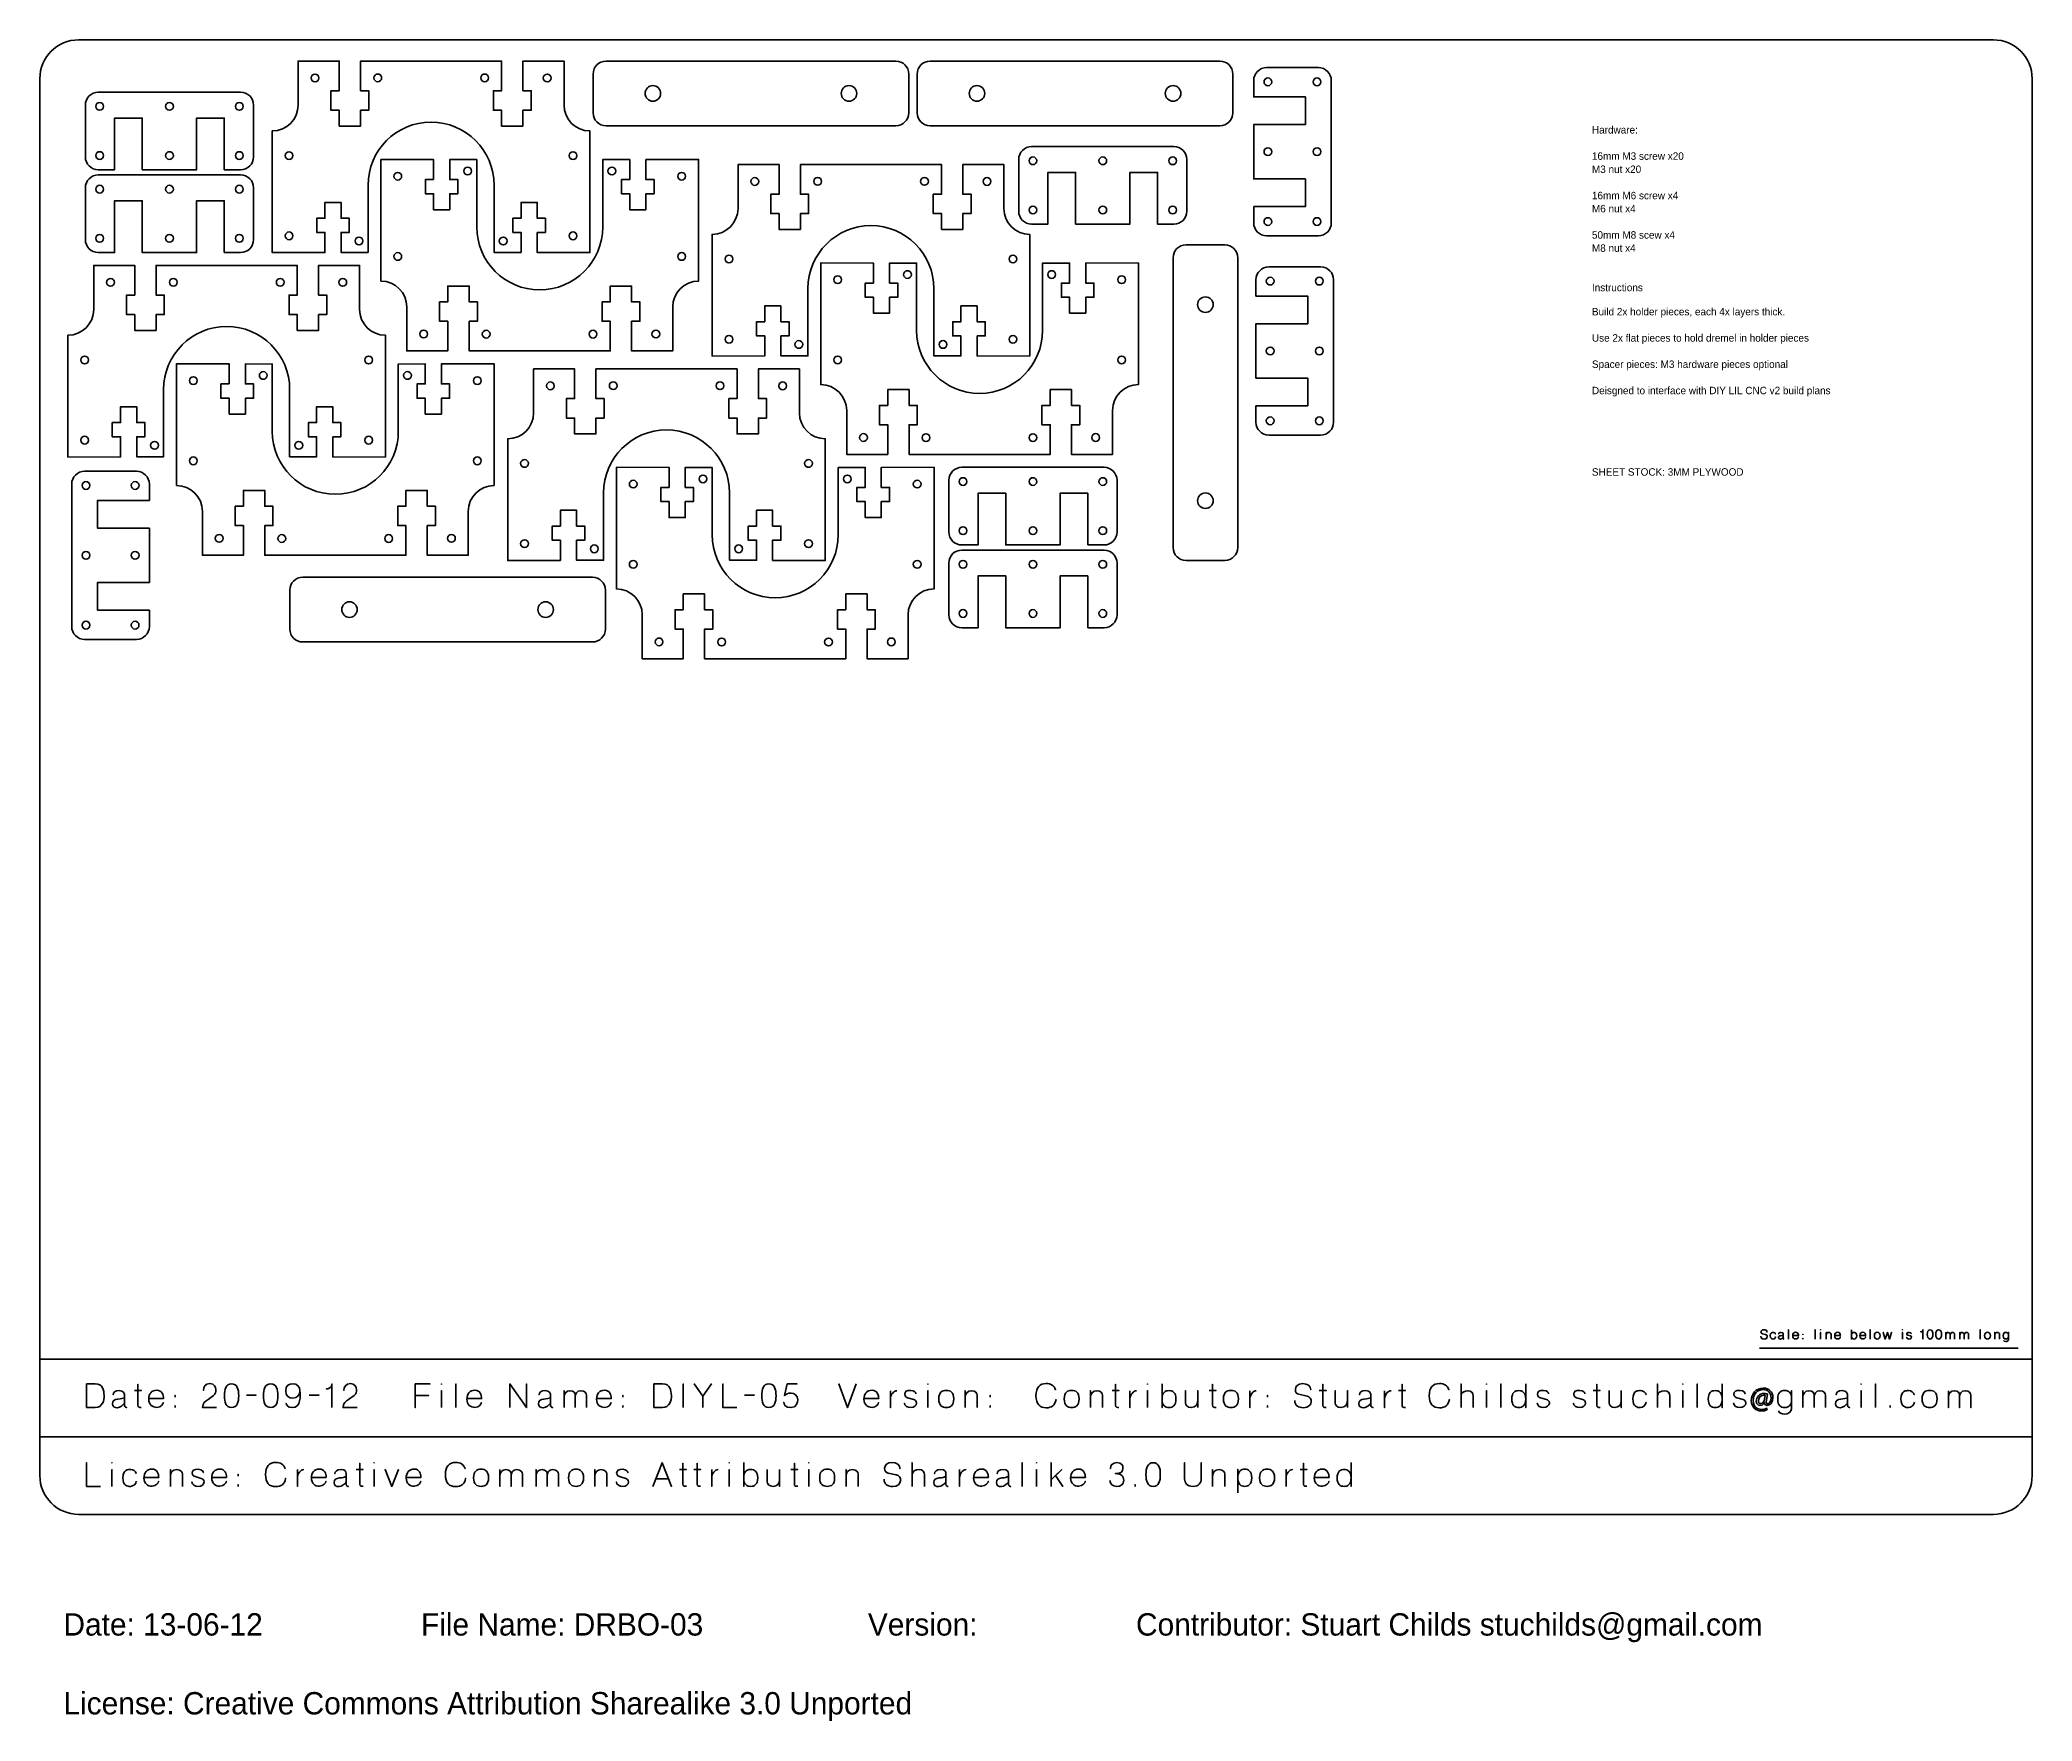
# Model space of a CAD drawing. Header units: inches. Extents: x 15 to 785, y -665 to -15.
import ezdxf

# ---------------------------------------------------------------- set-up
doc = ezdxf.new("R2010")
doc.units = ezdxf.units.IN
doc.header["$MEASUREMENT"] = 0
doc.layers.add('Layer 1', color=7, linetype='Continuous')

msp = doc.modelspace()

# ---------------------------------------------------------------- texts
at = {"layer": 'Layer 1', "color": 179, "true_color": 0x231f20, "attachment_point": 7}
for s, insert, char_height in [('\\fEng_HelvLine Normal|b0|i0|c0|p34;\\W1;Hardware:', (614.86, -51.26), 2.8787), ('\\fEng_HelvLine Normal|b0|i0|c0|p34;\\W1;16mm M3 screw x20', (614.86, -61.42), 2.8787), ('\\fEng_HelvLine Normal|b0|i0|c0|p34;\\W1;M3 nut x20', (614.86, -66.5), 2.8787), ('\\fEng_HelvLine Normal|b0|i0|c0|p34;\\W1;16mm M6 screw x4', (614.86, -76.66), 2.8787), ('\\fEng_HelvLine Normal|b0|i0|c0|p34;\\W1;M6 nut x4', (614.86, -81.74), 2.8787), ('\\fEng_HelvLine Normal|b0|i0|c0|p34;\\W1;50mm M8 scew x4', (614.86, -91.9), 2.8787), ('\\fEng_HelvLine Normal|b0|i0|c0|p34;\\W1;M8 nut x4', (614.86, -96.98), 2.8787), ('\\fEng_HelvLine Normal|b0|i0|c0|p34;\\W1;Instructions', (614.86, -112.22), 2.8787), ('\\fEng_HelvLine Normal|b0|i0|c0|p34;\\W1;Build 2x holder pieces, each 4x layers thick.', (614.86, -122.38), 2.8787), ('\\fEng_HelvLine Normal|b0|i0|c0|p34;\\W1;Use 2x flat pieces to hold dremel in holder pieces', (614.86, -132.54), 2.8787), ('\\fEng_HelvLine Normal|b0|i0|c0|p34;\\W1;Spacer pieces: M3 hardware pieces optional', (614.86, -142.7), 2.8787), ('\\fEng_HelvLine Normal|b0|i0|c0|p34;\\W1;Deisgned to interface with DIY LIL CNC v2 build plans', (614.86, -152.86), 2.8787), ('\\fEng_HelvLine Normal|b0|i0|c0|p34;\\W1;SHEET STOCK: 3MM PLYWOOD', (614.86, -183.52), 2.8787), ('\\fEng_HelvLine Normal|b0|i0|c0|p34;\\W1;Date: 13-06-12^I^IFile Name: DRBO-03^I^IVersion:^I^IContributor: Stuart Childs stuchilds\\fMyriad Pro|b0|i0|c0|p34;@\\fEng_HelvLine Normal|b0|i0|c0|p34;gmail.com^I^I', (24.12, -634.46), 8.636), ('\\fEng_HelvLine Normal|b0|i0|c0|p34;\\W1;License: Creative Commons Attribution Sharealike 3.0 Unported^I^I', (24.12, -664.94), 8.636)]:
    msp.add_mtext(s, dxfattribs=dict(at, insert=insert, char_height=char_height))

# ---------------------------------------------------------------- blocks, each defined once
blk = doc.blocks.new('block 2')
at = {"layer": 'Layer 1', "color": 179, "lineweight": 35, "true_color": 0x231f20}
blk.add_lwpolyline([(785, -555), (15, -555), (15, -525), (785, -525), (785, -555)], dxfattribs=at)
blk.add_open_spline([(785, -570), (785, -578.28), (778.28, -585), (770, -585), (770, -585), (30, -585), (30, -585), (21.72, -585), (15, -578.28), (15, -570), (15, -570), (15, -30), (15, -30), (15, -21.72), (21.72, -15), (30, -15), (30, -15), (770, -15), (770, -15), (778.28, -15), (785, -21.72), (785, -30), (785, -30), (785, -570), (785, -570)], degree=3, knots=[0, 0, 0, 0, 1, 1, 1, 2, 2, 2, 3, 3, 3, 4, 4, 4, 5, 5, 5, 6, 6, 6, 7, 7, 7, 8, 8, 8, 8], dxfattribs=at)
blk = doc.blocks.new('block 3')
at = {"layer": 'Layer 1', "color": 30, "lineweight": 35, "true_color": 0xf58726}
for points, knots in [([(680.11, -516.13), (680.11, -516.92), (680.71, -517.24), (681.42, -517.24), (682.13, -517.24), (682.58, -516.79), (682.6, -516.35), (682.61, -515.92), (682.39, -515.57), (681.95, -515.48), (681.95, -515.48), (680.74, -515.21), (680.74, -515.21), (680.4, -515.14), (680.2, -514.94), (680.2, -514.48), (680.2, -514.01), (680.59, -513.61), (681.3, -513.61), (682.01, -513.61), (682.53, -513.95), (682.51, -514.54), (682.53, -513.95), (682.01, -513.61), (681.3, -513.61), (680.59, -513.61), (680.2, -514.01), (680.2, -514.48), (680.2, -514.94), (680.39, -515.14), (680.74, -515.21), (680.74, -515.21), (681.95, -515.48), (681.95, -515.48), (682.4, -515.57), (682.61, -515.92), (682.6, -516.35), (682.58, -516.79), (682.13, -517.24), (681.42, -517.24), (680.71, -517.24), (680.11, -516.92), (680.11, -516.13)], [0, 0, 0, 0, 1, 1, 1, 2, 2, 2, 3, 3, 3, 4, 4, 4, 5, 5, 5, 6, 6, 6, 7, 7, 7, 8, 8, 8, 9, 9, 9, 10, 10, 10, 11, 11, 11, 12, 12, 12, 13, 13, 13, 14, 14, 14, 14]), ([(684.93, -517.21), (684.51, -517.21), (683.8, -517.14), (683.8, -515.9), (683.8, -514.67), (684.6, -514.65), (684.95, -514.65), (685.3, -514.65), (685.76, -514.92), (685.79, -515.27), (685.76, -514.92), (685.3, -514.65), (684.95, -514.65), (684.6, -514.65), (683.8, -514.67), (683.8, -515.9), (683.8, -517.14), (684.51, -517.21), (684.93, -517.21), (685.35, -517.21), (685.79, -516.82), (685.81, -516.41), (685.79, -516.82), (685.35, -517.21), (684.93, -517.21)], [0, 0, 0, 0, 1, 1, 1, 2, 2, 2, 3, 3, 3, 4, 4, 4, 5, 5, 5, 6, 6, 6, 7, 7, 7, 8, 8, 8, 8]), ([(688.77, -516.56), (688.62, -516.78), (688.11, -517.26), (687.7, -517.24), (687.29, -517.23), (686.97, -517.1), (686.97, -516.64), (686.97, -516.18), (687.24, -515.99), (687.77, -515.94), (688.29, -515.89), (688.52, -515.81), (688.77, -515.74), (688.52, -515.81), (688.29, -515.89), (687.77, -515.94), (687.24, -515.99), (686.97, -516.18), (686.97, -516.64), (686.97, -517.1), (687.29, -517.23), (687.7, -517.24), (688.11, -517.26), (688.62, -516.78), (688.77, -516.56)], [0, 0, 0, 0, 1, 1, 1, 2, 2, 2, 3, 3, 3, 4, 4, 4, 5, 5, 5, 6, 6, 6, 7, 7, 7, 8, 8, 8, 8]), ([(689.12, -517.21), (689.12, -517.21), (688.77, -517.19), (688.77, -516.89), (688.77, -516.89), (688.77, -515.26), (688.77, -515.26), (688.77, -515.06), (688.66, -514.66), (687.99, -514.66), (687.33, -514.66), (687.08, -514.96), (687.08, -515.27), (687.08, -514.96), (687.33, -514.66), (687.99, -514.66), (688.66, -514.66), (688.77, -515.06), (688.77, -515.26), (688.77, -515.26), (688.77, -516.89), (688.77, -516.89), (688.77, -517.19), (689.12, -517.21), (689.12, -517.21)], [0, 0, 0, 0, 1, 1, 1, 2, 2, 2, 3, 3, 3, 4, 4, 4, 5, 5, 5, 6, 6, 6, 7, 7, 7, 8, 8, 8, 8]), ([(690.82, -517.21), (690.82, -517.21), (690.82, -513.65), (690.82, -513.65), (690.82, -513.65), (690.82, -517.21), (690.82, -517.21)], [0, 0, 0, 0, 1, 1, 1, 2, 2, 2, 2]), ([(692.47, -515.86), (692.47, -515.86), (694.68, -515.86), (694.68, -515.86), (694.68, -515.31), (694.46, -514.61), (693.67, -514.61), (692.89, -514.61), (692.46, -515.14), (692.46, -515.96), (692.46, -516.78), (693.02, -517.21), (693.67, -517.19), (694.34, -517.17), (694.62, -516.66), (694.66, -516.47), (694.62, -516.66), (694.34, -517.17), (693.67, -517.19), (693.02, -517.21), (692.46, -516.78), (692.46, -515.96), (692.46, -515.14), (692.89, -514.61), (693.67, -514.61), (694.46, -514.61), (694.68, -515.31), (694.68, -515.86), (694.68, -515.86), (692.47, -515.86), (692.47, -515.86)], [0, 0, 0, 0, 1, 1, 1, 2, 2, 2, 3, 3, 3, 4, 4, 4, 5, 5, 5, 6, 6, 6, 7, 7, 7, 8, 8, 8, 9, 9, 9, 10, 10, 10, 10]), ([(696.43, -515.65), (696.43, -515.65), (696.43, -515.38), (696.43, -515.38), (696.43, -515.38), (696.43, -515.65), (696.43, -515.65)], [0, 0, 0, 0, 1, 1, 1, 2, 2, 2, 2]), ([(701.08, -517.21), (701.08, -517.21), (701.08, -513.65), (701.08, -513.65), (701.08, -513.65), (701.08, -517.21), (701.08, -517.21)], [0, 0, 0, 0, 1, 1, 1, 2, 2, 2, 2]), ([(703.26, -513.73), (703.26, -513.73), (703.26, -513.64), (703.26, -513.64), (703.26, -513.64), (703.26, -513.73), (703.26, -513.73)], [0, 0, 0, 0, 1, 1, 1, 2, 2, 2, 2]), ([(703.26, -517.21), (703.26, -517.21), (703.26, -514.67), (703.26, -514.67), (703.26, -514.67), (703.26, -517.22), (703.26, -517.21)], [0, 0, 0, 0, 1, 1, 1, 2, 2, 2, 2]), ([(707.26, -517.21), (707.26, -517.21), (707.26, -515.56), (707.26, -515.33), (707.26, -515.11), (707.03, -514.68), (706.4, -514.68), (705.77, -514.67), (705.44, -515.16), (705.44, -515.62), (705.44, -515.16), (705.77, -514.67), (706.4, -514.68), (707.03, -514.68), (707.26, -515.11), (707.26, -515.33), (707.26, -515.56), (707.26, -517.21), (707.26, -517.21)], [0, 0, 0, 0, 1, 1, 1, 2, 2, 2, 3, 3, 3, 4, 4, 4, 5, 5, 5, 6, 6, 6, 6]), ([(705.44, -517.21), (705.44, -517.21), (705.44, -514.68), (705.44, -514.68), (705.44, -514.68), (705.44, -517.21), (705.44, -517.21)], [0, 0, 0, 0, 1, 1, 1, 2, 2, 2, 2]), ([(708.69, -515.86), (708.69, -515.86), (710.9, -515.86), (710.9, -515.86), (710.9, -515.31), (710.68, -514.61), (709.89, -514.61), (709.11, -514.61), (708.68, -515.14), (708.68, -515.96), (708.68, -516.78), (709.24, -517.21), (709.89, -517.19), (710.56, -517.17), (710.84, -516.66), (710.88, -516.47), (710.84, -516.66), (710.56, -517.17), (709.89, -517.19), (709.24, -517.21), (708.68, -516.78), (708.68, -515.96), (708.68, -515.14), (709.11, -514.61), (709.89, -514.61), (710.68, -514.61), (710.9, -515.31), (710.9, -515.86), (710.9, -515.86), (708.69, -515.86), (708.69, -515.86)], [0, 0, 0, 0, 1, 1, 1, 2, 2, 2, 3, 3, 3, 4, 4, 4, 5, 5, 5, 6, 6, 6, 7, 7, 7, 8, 8, 8, 9, 9, 9, 10, 10, 10, 10]), ([(715.12, -513.63), (715.12, -513.63), (715.12, -517.21), (715.12, -517.21), (715.12, -517.21), (715.12, -513.63), (715.12, -513.63)], [0, 0, 0, 0, 1, 1, 1, 2, 2, 2, 2]), ([(716.17, -514.66), (716.74, -514.66), (717.21, -514.94), (717.21, -515.94), (717.21, -516.92), (716.74, -517.21), (716.17, -517.21), (715.59, -517.21), (715.12, -516.92), (715.12, -515.94), (715.12, -514.94), (715.59, -514.66), (716.17, -514.66)], [0, 0, 0, 0, 1, 1, 1, 2, 2, 2, 3, 3, 3, 4, 4, 4, 4]), ([(716.17, -514.66), (716.74, -514.66), (717.21, -514.94), (717.21, -515.94), (717.21, -516.92), (716.74, -517.21), (716.17, -517.21), (715.59, -517.21), (715.12, -516.92), (715.12, -515.94), (715.12, -514.94), (715.59, -514.66), (716.17, -514.66)], [0, 0, 0, 0, 1, 1, 1, 2, 2, 2, 3, 3, 3, 4, 4, 4, 4]), ([(720.62, -515.86), (720.62, -515.31), (720.4, -514.61), (719.62, -514.61), (718.84, -514.61), (718.41, -515.14), (718.41, -515.96), (718.41, -516.78), (718.96, -517.21), (719.62, -517.19), (720.28, -517.17), (720.57, -516.66), (720.6, -516.47), (720.57, -516.66), (720.28, -517.17), (719.62, -517.19), (718.96, -517.21), (718.41, -516.78), (718.41, -515.96), (718.41, -515.14), (718.84, -514.61), (719.62, -514.61), (720.4, -514.61), (720.62, -515.31), (720.62, -515.86), (720.62, -515.86), (718.41, -515.86), (718.41, -515.86), (718.41, -515.86), (720.62, -515.86), (720.62, -515.86)], [0, 0, 0, 0, 1, 1, 1, 2, 2, 2, 3, 3, 3, 4, 4, 4, 5, 5, 5, 6, 6, 6, 7, 7, 7, 8, 8, 8, 9, 9, 9, 10, 10, 10, 10]), ([(722.37, -517.21), (722.37, -517.21), (722.37, -513.65), (722.37, -513.65), (722.37, -513.65), (722.37, -517.21), (722.37, -517.21)], [0, 0, 0, 0, 1, 1, 1, 2, 2, 2, 2]), ([(724.02, -515.92), (724.02, -514.92), (724.53, -514.63), (725.14, -514.63), (725.76, -514.63), (726.26, -514.92), (726.26, -515.92), (726.26, -516.92), (725.76, -517.21), (725.14, -517.21), (724.53, -517.21), (724.02, -516.92), (724.02, -515.92)], [0, 0, 0, 0, 1, 1, 1, 2, 2, 2, 3, 3, 3, 4, 4, 4, 4]), ([(724.02, -515.92), (724.02, -514.92), (724.53, -514.63), (725.14, -514.63), (725.76, -514.63), (726.26, -514.92), (726.26, -515.92), (726.26, -516.92), (725.76, -517.21), (725.14, -517.21), (724.53, -517.21), (724.02, -516.92), (724.02, -515.92)], [0, 0, 0, 0, 1, 1, 1, 2, 2, 2, 3, 3, 3, 4, 4, 4, 4]), ([(728.17, -517.21), (728.17, -517.21), (729.04, -514.68), (729.04, -514.68), (729.04, -514.68), (729.92, -517.21), (729.92, -517.21), (729.92, -517.21), (730.65, -514.68), (730.65, -514.68), (730.65, -514.68), (729.92, -517.21), (729.92, -517.21), (729.92, -517.21), (729.04, -514.68), (729.04, -514.68), (729.04, -514.68), (728.17, -517.21), (728.17, -517.21), (728.17, -517.21), (727.44, -514.68), (727.44, -514.68), (727.44, -514.68), (728.17, -517.21), (728.17, -517.21)], [0, 0, 0, 0, 1, 1, 1, 2, 2, 2, 3, 3, 3, 4, 4, 4, 5, 5, 5, 6, 6, 6, 7, 7, 7, 8, 8, 8, 8]), ([(734.88, -513.73), (734.88, -513.73), (734.88, -513.64), (734.88, -513.64), (734.88, -513.64), (734.88, -513.73), (734.88, -513.73)], [0, 0, 0, 0, 1, 1, 1, 2, 2, 2, 2]), ([(734.88, -517.21), (734.88, -517.21), (734.88, -514.67), (734.88, -514.67), (734.88, -514.67), (734.88, -517.22), (734.88, -517.21)], [0, 0, 0, 0, 1, 1, 1, 2, 2, 2, 2]), ([(737.47, -514.64), (736.84, -514.62), (736.56, -514.82), (736.56, -515.2), (736.56, -515.59), (736.88, -515.7), (737, -515.74), (737, -515.74), (737.93, -516.02), (737.93, -516.02), (738.05, -516.04), (738.35, -516.18), (738.35, -516.54), (738.35, -516.91), (737.96, -517.21), (737.47, -517.21), (736.97, -517.21), (736.52, -516.95), (736.52, -516.56), (736.52, -516.95), (736.97, -517.21), (737.47, -517.21), (737.96, -517.21), (738.35, -516.91), (738.35, -516.54), (738.35, -516.18), (738.05, -516.04), (737.93, -516.02), (737.93, -516.02), (737, -515.74), (737, -515.74), (736.88, -515.7), (736.56, -515.59), (736.56, -515.2), (736.56, -514.82), (736.84, -514.62), (737.47, -514.64), (738.09, -514.66), (738.25, -515.01), (738.24, -515.13), (738.25, -515.01), (738.09, -514.66), (737.47, -514.64)], [0, 0, 0, 0, 1, 1, 1, 2, 2, 2, 3, 3, 3, 4, 4, 4, 5, 5, 5, 6, 6, 6, 7, 7, 7, 8, 8, 8, 9, 9, 9, 10, 10, 10, 11, 11, 11, 12, 12, 12, 13, 13, 13, 14, 14, 14, 14]), ([(742.81, -517.21), (742.81, -517.21), (742.81, -513.65), (742.81, -513.65), (742.81, -514.26), (742.22, -514.4), (741.97, -514.42), (742.22, -514.4), (742.81, -514.26), (742.81, -513.65), (742.81, -513.65), (742.81, -517.21), (742.81, -517.21)], [0, 0, 0, 0, 1, 1, 1, 2, 2, 2, 3, 3, 3, 4, 4, 4, 4]), ([(744.47, -515.43), (744.47, -514.45), (744.68, -513.65), (745.55, -513.65), (746.42, -513.65), (746.62, -514.45), (746.62, -515.43), (746.62, -516.42), (746.42, -517.21), (745.55, -517.21), (744.68, -517.21), (744.47, -516.42), (744.47, -515.43)], [0, 0, 0, 0, 1, 1, 1, 2, 2, 2, 3, 3, 3, 4, 4, 4, 4]), ([(744.47, -515.43), (744.47, -514.45), (744.68, -513.65), (745.55, -513.65), (746.42, -513.65), (746.62, -514.45), (746.62, -515.43), (746.62, -516.42), (746.42, -517.21), (745.55, -517.21), (744.68, -517.21), (744.47, -516.42), (744.47, -515.43)], [0, 0, 0, 0, 1, 1, 1, 2, 2, 2, 3, 3, 3, 4, 4, 4, 4]), ([(747.79, -515.43), (747.79, -514.45), (748, -513.65), (748.87, -513.65), (749.74, -513.65), (749.95, -514.45), (749.95, -515.43), (749.95, -516.42), (749.74, -517.21), (748.87, -517.21), (748, -517.21), (747.79, -516.42), (747.79, -515.43)], [0, 0, 0, 0, 1, 1, 1, 2, 2, 2, 3, 3, 3, 4, 4, 4, 4]), ([(747.79, -515.43), (747.79, -514.45), (748, -513.65), (748.87, -513.65), (749.74, -513.65), (749.95, -514.45), (749.95, -515.43), (749.95, -516.42), (749.74, -517.21), (748.87, -517.21), (748, -517.21), (747.79, -516.42), (747.79, -515.43)], [0, 0, 0, 0, 1, 1, 1, 2, 2, 2, 3, 3, 3, 4, 4, 4, 4]), ([(753.34, -517.21), (753.34, -517.21), (753.34, -515.56), (753.34, -515.33), (753.34, -515.11), (753.19, -514.68), (752.56, -514.68), (751.93, -514.67), (751.65, -515.16), (751.65, -515.62), (751.65, -515.16), (751.93, -514.67), (752.56, -514.68), (753.19, -514.68), (753.34, -515.11), (753.34, -515.33), (753.34, -515.56), (753.34, -517.21), (753.34, -517.21)], [0, 0, 0, 0, 1, 1, 1, 2, 2, 2, 3, 3, 3, 4, 4, 4, 5, 5, 5, 6, 6, 6, 6]), ([(751.65, -517.21), (751.65, -517.21), (751.65, -514.68), (751.65, -514.68), (751.65, -514.68), (751.65, -517.21), (751.65, -517.21)], [0, 0, 0, 0, 1, 1, 1, 2, 2, 2, 2]), ([(755.04, -517.21), (755.04, -517.21), (755.04, -515.56), (755.04, -515.33), (755.04, -515.11), (754.82, -514.68), (754.19, -514.68), (753.56, -514.67), (753.34, -515.16), (753.34, -515.62), (753.34, -515.16), (753.56, -514.67), (754.19, -514.68), (754.82, -514.68), (755.04, -515.11), (755.04, -515.33), (755.04, -515.56), (755.04, -517.21), (755.04, -517.21)], [0, 0, 0, 0, 1, 1, 1, 2, 2, 2, 3, 3, 3, 4, 4, 4, 5, 5, 5, 6, 6, 6, 6]), ([(758.76, -517.21), (758.76, -517.21), (758.76, -515.56), (758.76, -515.33), (758.76, -515.11), (758.61, -514.68), (757.98, -514.68), (757.36, -514.67), (757.07, -515.16), (757.07, -515.62), (757.07, -515.16), (757.36, -514.67), (757.98, -514.68), (758.61, -514.68), (758.76, -515.11), (758.76, -515.33), (758.76, -515.56), (758.76, -517.21), (758.76, -517.21)], [0, 0, 0, 0, 1, 1, 1, 2, 2, 2, 3, 3, 3, 4, 4, 4, 5, 5, 5, 6, 6, 6, 6]), ([(757.07, -517.21), (757.07, -517.21), (757.07, -514.68), (757.07, -514.68), (757.07, -514.68), (757.07, -517.21), (757.07, -517.21)], [0, 0, 0, 0, 1, 1, 1, 2, 2, 2, 2]), ([(760.46, -517.21), (760.46, -517.21), (760.46, -515.56), (760.46, -515.33), (760.46, -515.11), (760.24, -514.68), (759.61, -514.68), (758.99, -514.67), (758.76, -515.16), (758.76, -515.62), (758.76, -515.16), (758.99, -514.67), (759.61, -514.68), (760.24, -514.68), (760.46, -515.11), (760.46, -515.33), (760.46, -515.56), (760.46, -517.21), (760.46, -517.21)], [0, 0, 0, 0, 1, 1, 1, 2, 2, 2, 3, 3, 3, 4, 4, 4, 5, 5, 5, 6, 6, 6, 6]), ([(764.97, -517.21), (764.97, -517.21), (764.97, -513.65), (764.97, -513.65), (764.97, -513.65), (764.97, -517.21), (764.97, -517.21)], [0, 0, 0, 0, 1, 1, 1, 2, 2, 2, 2]), ([(766.61, -515.92), (766.61, -514.92), (767.12, -514.63), (767.73, -514.63), (768.35, -514.63), (768.85, -514.92), (768.85, -515.92), (768.85, -516.92), (768.35, -517.21), (767.73, -517.21), (767.12, -517.21), (766.61, -516.92), (766.61, -515.92)], [0, 0, 0, 0, 1, 1, 1, 2, 2, 2, 3, 3, 3, 4, 4, 4, 4]), ([(766.61, -515.92), (766.61, -514.92), (767.12, -514.63), (767.73, -514.63), (768.35, -514.63), (768.85, -514.92), (768.85, -515.92), (768.85, -516.92), (768.35, -517.21), (767.73, -517.21), (767.12, -517.21), (766.61, -516.92), (766.61, -515.92)], [0, 0, 0, 0, 1, 1, 1, 2, 2, 2, 3, 3, 3, 4, 4, 4, 4]), ([(772.38, -517.21), (772.38, -517.21), (772.38, -515.56), (772.38, -515.33), (772.38, -515.11), (772.15, -514.68), (771.52, -514.68), (770.89, -514.67), (770.56, -515.16), (770.56, -515.62), (770.56, -515.16), (770.89, -514.67), (771.52, -514.68), (772.15, -514.68), (772.38, -515.11), (772.38, -515.33), (772.38, -515.56), (772.38, -517.21), (772.38, -517.21)], [0, 0, 0, 0, 1, 1, 1, 2, 2, 2, 3, 3, 3, 4, 4, 4, 5, 5, 5, 6, 6, 6, 6]), ([(770.56, -517.21), (770.56, -517.21), (770.56, -514.68), (770.56, -514.68), (770.56, -514.68), (770.56, -517.21), (770.56, -517.21)], [0, 0, 0, 0, 1, 1, 1, 2, 2, 2, 2]), ([(774.85, -514.65), (775.42, -514.65), (775.9, -514.94), (775.9, -515.93), (775.9, -516.91), (775.42, -517.2), (774.85, -517.2), (774.28, -517.2), (773.81, -516.91), (773.81, -515.93), (773.81, -514.94), (774.28, -514.65), (774.85, -514.65)], [0, 0, 0, 0, 1, 1, 1, 2, 2, 2, 3, 3, 3, 4, 4, 4, 4]), ([(774.85, -514.65), (775.42, -514.65), (775.9, -514.94), (775.9, -515.93), (775.9, -516.91), (775.42, -517.2), (774.85, -517.2), (774.28, -517.2), (773.81, -516.91), (773.81, -515.93), (773.81, -514.94), (774.28, -514.65), (774.85, -514.65)], [0, 0, 0, 0, 1, 1, 1, 2, 2, 2, 3, 3, 3, 4, 4, 4, 4]), ([(773.95, -517.73), (774.01, -518.02), (774.37, -518.19), (774.86, -518.21), (775.37, -518.22), (775.9, -517.85), (775.9, -517.39), (775.9, -516.93), (775.9, -514.69), (775.9, -514.69), (775.9, -514.69), (775.9, -516.93), (775.9, -517.39), (775.9, -517.85), (775.37, -518.22), (774.86, -518.21), (774.37, -518.19), (774.01, -518.02), (773.95, -517.73)], [0, 0, 0, 0, 1, 1, 1, 2, 2, 2, 3, 3, 3, 4, 4, 4, 5, 5, 5, 6, 6, 6, 6]), ([(696.43, -517.21), (696.43, -517.21), (696.43, -516.94), (696.43, -516.94), (696.43, -516.94), (696.43, -517.21), (696.43, -517.21)], [0, 0, 0, 0, 1, 1, 1, 2, 2, 2, 2])]:
    blk.add_open_spline(points, degree=3, knots=knots, dxfattribs=at)
blk = doc.blocks.new('block 51')
at = {"layer": 'Layer 1', "color": 30, "lineweight": 35, "true_color": 0xf58726}
for points, knots in [([(33.07, -543.71), (33.07, -543.71), (33.07, -534.55), (33.07, -534.55), (33.07, -534.55), (36.37, -534.55), (36.37, -534.55), (39.4, -534.55), (39.76, -537.09), (39.84, -538.99), (39.92, -540.9), (39.27, -543.71), (36.37, -543.71), (36.37, -543.71), (33.07, -543.71), (33.07, -543.71)], [0, 0, 0, 0, 1, 1, 1, 2, 2, 2, 3, 3, 3, 4, 4, 4, 5, 5, 5, 5]), ([(33.07, -543.71), (33.07, -543.71), (33.07, -534.55), (33.07, -534.55), (33.07, -534.55), (36.37, -534.55), (36.37, -534.55), (39.4, -534.55), (39.76, -537.09), (39.84, -538.99), (39.92, -540.9), (39.27, -543.71), (36.37, -543.71), (36.37, -543.71), (33.07, -543.71), (33.07, -543.71)], [0, 0, 0, 0, 1, 1, 1, 2, 2, 2, 3, 3, 3, 4, 4, 4, 5, 5, 5, 5]), ([(47.68, -542.88), (47.68, -542.88), (47.68, -538.7), (47.68, -538.7), (47.68, -538.17), (47.41, -537.15), (45.7, -537.15), (43.98, -537.15), (43.35, -537.93), (43.35, -538.73), (43.35, -537.93), (43.98, -537.15), (45.7, -537.15), (47.41, -537.15), (47.68, -538.17), (47.68, -538.7), (47.68, -538.7), (47.68, -542.88), (47.68, -542.88), (47.68, -543.64), (48.58, -543.71), (48.58, -543.71), (48.58, -543.71), (47.68, -543.64), (47.68, -542.88)], [0, 0, 0, 0, 1, 1, 1, 2, 2, 2, 3, 3, 3, 4, 4, 4, 5, 5, 5, 6, 6, 6, 7, 7, 7, 8, 8, 8, 8]), ([(51.59, -537.13), (51.59, -537.13), (54.24, -537.13), (54.24, -537.13), (54.24, -537.13), (51.59, -537.13), (51.59, -537.13)], [0, 0, 0, 0, 1, 1, 1, 2, 2, 2, 2]), ([(54.22, -543.64), (53.59, -543.68), (52.92, -543.71), (52.92, -542.85), (52.92, -541.99), (52.92, -534.73), (52.92, -534.73), (52.92, -534.73), (52.92, -541.99), (52.92, -542.85), (52.92, -543.71), (53.59, -543.68), (54.22, -543.64)], [0, 0, 0, 0, 1, 1, 1, 2, 2, 2, 3, 3, 3, 4, 4, 4, 4]), ([(57.11, -540.23), (57.11, -540.23), (62.79, -540.23), (62.79, -540.23), (62.79, -538.82), (62.23, -537.01), (60.21, -537.01), (58.2, -537.01), (57.1, -538.38), (57.1, -540.48), (57.1, -542.59), (58.52, -543.71), (60.21, -543.65), (61.91, -543.6), (62.65, -542.28), (62.74, -541.81), (62.65, -542.28), (61.91, -543.6), (60.21, -543.65), (58.52, -543.71), (57.1, -542.59), (57.1, -540.48), (57.1, -538.38), (58.2, -537.01), (60.21, -537.01), (62.23, -537.01), (62.79, -538.82), (62.79, -540.23), (62.79, -540.23), (57.11, -540.23), (57.11, -540.23)], [0, 0, 0, 0, 1, 1, 1, 2, 2, 2, 3, 3, 3, 4, 4, 4, 5, 5, 5, 6, 6, 6, 7, 7, 7, 8, 8, 8, 9, 9, 9, 10, 10, 10, 10]), ([(67.3, -539.69), (67.3, -539.69), (67.3, -538.99), (67.3, -538.99), (67.3, -538.99), (67.3, -539.69), (67.3, -539.69)], [0, 0, 0, 0, 1, 1, 1, 2, 2, 2, 2]), ([(83.32, -543.71), (83.32, -543.71), (77.88, -543.71), (77.88, -543.71), (77.93, -541.85), (78.92, -541.25), (80, -540.54), (80, -540.54), (82.17, -539.1), (82.17, -539.1), (83.07, -538.47), (83.06, -537.58), (83.06, -536.73), (83.06, -535.87), (82.52, -534.47), (80.72, -534.47), (78.91, -534.47), (78.23, -535.82), (78.23, -537.09), (78.23, -535.82), (78.91, -534.47), (80.72, -534.47), (82.52, -534.47), (83.06, -535.87), (83.06, -536.73), (83.06, -537.58), (83.07, -538.47), (82.17, -539.1), (82.17, -539.1), (80, -540.54), (80, -540.54), (78.92, -541.25), (77.93, -541.85), (77.88, -543.71), (77.88, -543.71), (83.32, -543.71), (83.32, -543.71)], [0, 0, 0, 0, 1, 1, 1, 2, 2, 2, 3, 3, 3, 4, 4, 4, 5, 5, 5, 6, 6, 6, 7, 7, 7, 8, 8, 8, 9, 9, 9, 10, 10, 10, 11, 11, 11, 12, 12, 12, 12]), ([(86.32, -539.13), (86.32, -536.62), (86.86, -534.56), (89.09, -534.56), (91.33, -534.56), (91.86, -536.62), (91.86, -539.13), (91.86, -541.66), (91.33, -543.71), (89.09, -543.71), (86.86, -543.71), (86.32, -541.66), (86.32, -539.13)], [0, 0, 0, 0, 1, 1, 1, 2, 2, 2, 3, 3, 3, 4, 4, 4, 4]), ([(86.32, -539.13), (86.32, -536.62), (86.86, -534.56), (89.09, -534.56), (91.33, -534.56), (91.86, -536.62), (91.86, -539.13), (91.86, -541.66), (91.33, -543.71), (89.09, -543.71), (86.86, -543.71), (86.32, -541.66), (86.32, -539.13)], [0, 0, 0, 0, 1, 1, 1, 2, 2, 2, 3, 3, 3, 4, 4, 4, 4]), ([(94.87, -538.92), (94.87, -538.92), (98.56, -538.92), (98.56, -538.92), (98.56, -538.92), (94.87, -538.92), (94.87, -538.92)], [0, 0, 0, 0, 1, 1, 1, 2, 2, 2, 2]), ([(101.47, -539.13), (101.47, -536.62), (102.01, -534.56), (104.24, -534.56), (106.48, -534.56), (107.01, -536.62), (107.01, -539.13), (107.01, -541.66), (106.48, -543.71), (104.24, -543.71), (102.01, -543.71), (101.47, -541.66), (101.47, -539.13)], [0, 0, 0, 0, 1, 1, 1, 2, 2, 2, 3, 3, 3, 4, 4, 4, 4]), ([(101.47, -539.13), (101.47, -536.62), (102.01, -534.56), (104.24, -534.56), (106.48, -534.56), (107.01, -536.62), (107.01, -539.13), (107.01, -541.66), (106.48, -543.71), (104.24, -543.71), (102.01, -543.71), (101.47, -541.66), (101.47, -539.13)], [0, 0, 0, 0, 1, 1, 1, 2, 2, 2, 3, 3, 3, 4, 4, 4, 4]), ([(115.52, -537.27), (115.52, -538.93), (114.35, -540.04), (112.81, -540.04), (111.28, -540.04), (110.02, -539.32), (110.02, -537.27), (110.02, -535.22), (111.28, -534.5), (112.81, -534.5), (114.35, -534.5), (115.47, -535.62), (115.52, -537.27), (115.58, -538.93), (116.12, -543.71), (112.55, -543.71), (110.62, -543.71), (110.24, -542.64), (110.16, -542.02), (110.24, -542.64), (110.62, -543.71), (112.55, -543.71), (116.12, -543.71), (115.58, -538.93), (115.52, -537.27), (115.47, -535.62), (114.35, -534.5), (112.81, -534.5), (111.28, -534.5), (110.02, -535.22), (110.02, -537.27), (110.02, -539.32), (111.28, -540.04), (112.81, -540.04), (114.35, -540.04), (115.52, -538.93), (115.52, -537.27)], [0, 0, 0, 0, 1, 1, 1, 2, 2, 2, 3, 3, 3, 4, 4, 4, 5, 5, 5, 6, 6, 6, 7, 7, 7, 8, 8, 8, 9, 9, 9, 10, 10, 10, 11, 11, 11, 12, 12, 12, 12]), ([(119.15, -538.92), (119.15, -538.92), (122.85, -538.92), (122.85, -538.92), (122.85, -538.92), (119.15, -538.92), (119.15, -538.92)], [0, 0, 0, 0, 1, 1, 1, 2, 2, 2, 2]), ([(127.91, -543.71), (127.91, -543.71), (127.91, -534.55), (127.91, -534.55), (127.91, -536.11), (126.4, -536.48), (125.76, -536.53), (126.4, -536.48), (127.91, -536.11), (127.91, -534.55), (127.91, -534.55), (127.91, -543.71), (127.91, -543.71)], [0, 0, 0, 0, 1, 1, 1, 2, 2, 2, 3, 3, 3, 4, 4, 4, 4]), ([(137.63, -543.71), (137.63, -543.71), (132.18, -543.71), (132.18, -543.71), (132.23, -541.85), (133.22, -541.25), (134.3, -540.54), (134.3, -540.54), (136.47, -539.1), (136.47, -539.1), (137.38, -538.47), (137.36, -537.58), (137.36, -536.73), (137.36, -535.87), (136.83, -534.47), (135.03, -534.47), (133.21, -534.47), (132.54, -535.82), (132.54, -537.09), (132.54, -535.82), (133.21, -534.47), (135.03, -534.47), (136.83, -534.47), (137.36, -535.87), (137.36, -536.73), (137.36, -537.58), (137.38, -538.47), (136.47, -539.1), (136.47, -539.1), (134.3, -540.54), (134.3, -540.54), (133.22, -541.25), (132.23, -541.85), (132.18, -543.71), (132.18, -543.71), (137.63, -543.71), (137.63, -543.71)], [0, 0, 0, 0, 1, 1, 1, 2, 2, 2, 3, 3, 3, 4, 4, 4, 5, 5, 5, 6, 6, 6, 7, 7, 7, 8, 8, 8, 9, 9, 9, 10, 10, 10, 11, 11, 11, 12, 12, 12, 12]), ([(160.07, -534.55), (160.07, -534.55), (165.75, -534.55), (165.75, -534.55), (165.75, -534.55), (160.07, -534.55), (160.07, -534.55), (160.07, -534.55), (160.07, -543.71), (160.07, -543.71), (160.07, -543.71), (160.07, -534.55), (160.07, -534.55)], [0, 0, 0, 0, 1, 1, 1, 2, 2, 2, 3, 3, 3, 4, 4, 4, 4]), ([(160.07, -538.99), (160.07, -538.99), (165.23, -538.99), (165.23, -538.99), (165.23, -538.99), (160.07, -538.99), (160.07, -538.99)], [0, 0, 0, 0, 1, 1, 1, 2, 2, 2, 2]), ([(170.22, -534.77), (170.22, -534.77), (170.22, -534.54), (170.22, -534.54), (170.22, -534.54), (170.22, -534.77), (170.22, -534.77)], [0, 0, 0, 0, 1, 1, 1, 2, 2, 2, 2]), ([(170.22, -543.69), (170.22, -543.69), (170.22, -537.18), (170.22, -537.18), (170.22, -537.18), (170.22, -543.72), (170.22, -543.69)], [0, 0, 0, 0, 1, 1, 1, 2, 2, 2, 2]), ([(175.82, -543.71), (175.82, -543.71), (175.82, -534.55), (175.82, -534.55), (175.82, -534.55), (175.82, -543.71), (175.82, -543.71)], [0, 0, 0, 0, 1, 1, 1, 2, 2, 2, 2]), ([(180.06, -540.23), (180.06, -540.23), (185.74, -540.23), (185.74, -540.23), (185.74, -538.82), (185.18, -537.01), (183.16, -537.01), (181.15, -537.01), (180.05, -538.38), (180.05, -540.48), (180.05, -542.59), (181.47, -543.71), (183.16, -543.65), (184.86, -543.6), (185.6, -542.28), (185.69, -541.81), (185.6, -542.28), (184.86, -543.6), (183.16, -543.65), (181.47, -543.71), (180.05, -542.59), (180.05, -540.48), (180.05, -538.38), (181.15, -537.01), (183.16, -537.01), (185.18, -537.01), (185.74, -538.82), (185.74, -540.23), (185.74, -540.23), (180.06, -540.23), (180.06, -540.23)], [0, 0, 0, 0, 1, 1, 1, 2, 2, 2, 3, 3, 3, 4, 4, 4, 5, 5, 5, 6, 6, 6, 7, 7, 7, 8, 8, 8, 9, 9, 9, 10, 10, 10, 10]), ([(196.6, -543.71), (196.6, -543.71), (196.6, -534.55), (196.6, -534.55), (196.6, -534.55), (203.12, -543.71), (203.12, -543.71), (203.12, -543.71), (203.12, -534.55), (203.12, -534.55), (203.12, -534.55), (203.12, -543.71), (203.12, -543.71), (203.12, -543.71), (196.6, -534.55), (196.6, -534.55), (196.6, -534.55), (196.6, -543.71), (196.6, -543.71)], [0, 0, 0, 0, 1, 1, 1, 2, 2, 2, 3, 3, 3, 4, 4, 4, 5, 5, 5, 6, 6, 6, 6]), ([(212.31, -542.88), (212.31, -542.88), (212.31, -538.7), (212.31, -538.7), (212.31, -538.17), (212.04, -537.15), (210.32, -537.15), (208.61, -537.15), (207.98, -537.93), (207.98, -538.73), (207.98, -537.93), (208.61, -537.15), (210.32, -537.15), (212.04, -537.15), (212.31, -538.17), (212.31, -538.7), (212.31, -538.7), (212.31, -542.88), (212.31, -542.88), (212.31, -543.64), (213.21, -543.71), (213.21, -543.71), (213.21, -543.71), (212.31, -543.64), (212.31, -542.88)], [0, 0, 0, 0, 1, 1, 1, 2, 2, 2, 3, 3, 3, 4, 4, 4, 5, 5, 5, 6, 6, 6, 7, 7, 7, 8, 8, 8, 8]), ([(221.92, -543.71), (221.92, -543.71), (221.92, -539.46), (221.92, -538.88), (221.92, -538.3), (221.54, -537.2), (219.93, -537.19), (218.31, -537.18), (217.59, -538.44), (217.59, -539.6), (217.59, -538.44), (218.31, -537.18), (219.93, -537.19), (221.54, -537.2), (221.92, -538.3), (221.92, -538.88), (221.92, -539.46), (221.92, -543.71), (221.92, -543.71)], [0, 0, 0, 0, 1, 1, 1, 2, 2, 2, 3, 3, 3, 4, 4, 4, 5, 5, 5, 6, 6, 6, 6]), ([(217.59, -543.71), (217.59, -543.71), (217.59, -537.19), (217.59, -537.19), (217.59, -537.19), (217.59, -543.71), (217.59, -543.71)], [0, 0, 0, 0, 1, 1, 1, 2, 2, 2, 2]), ([(226.29, -543.71), (226.29, -543.71), (226.29, -539.46), (226.29, -538.88), (226.29, -538.3), (225.73, -537.2), (224.12, -537.19), (222.5, -537.18), (221.92, -538.44), (221.92, -539.6), (221.92, -538.44), (222.5, -537.18), (224.12, -537.19), (225.73, -537.2), (226.29, -538.3), (226.29, -538.88), (226.29, -539.46), (226.29, -543.71), (226.29, -543.71)], [0, 0, 0, 0, 1, 1, 1, 2, 2, 2, 3, 3, 3, 4, 4, 4, 5, 5, 5, 6, 6, 6, 6]), ([(230.18, -540.23), (230.18, -540.23), (235.85, -540.23), (235.85, -540.23), (235.85, -538.82), (235.29, -537.01), (233.27, -537.01), (231.27, -537.01), (230.16, -538.38), (230.16, -540.48), (230.16, -542.59), (231.58, -543.71), (233.27, -543.65), (234.98, -543.6), (235.71, -542.28), (235.8, -541.81), (235.71, -542.28), (234.98, -543.6), (233.27, -543.65), (231.58, -543.71), (230.16, -542.59), (230.16, -540.48), (230.16, -538.38), (231.27, -537.01), (233.27, -537.01), (235.29, -537.01), (235.85, -538.82), (235.85, -540.23), (235.85, -540.23), (230.18, -540.23), (230.18, -540.23)], [0, 0, 0, 0, 1, 1, 1, 2, 2, 2, 3, 3, 3, 4, 4, 4, 5, 5, 5, 6, 6, 6, 7, 7, 7, 8, 8, 8, 9, 9, 9, 10, 10, 10, 10]), ([(240.36, -539.69), (240.36, -539.69), (240.36, -538.99), (240.36, -538.99), (240.36, -538.99), (240.36, -539.69), (240.36, -539.69)], [0, 0, 0, 0, 1, 1, 1, 2, 2, 2, 2]), ([(252.31, -543.71), (252.31, -543.71), (252.31, -534.55), (252.31, -534.55), (252.31, -534.55), (255.61, -534.55), (255.61, -534.55), (258.63, -534.55), (259, -537.09), (259.08, -538.99), (259.16, -540.9), (258.51, -543.71), (255.61, -543.71), (255.61, -543.71), (252.31, -543.71), (252.31, -543.71)], [0, 0, 0, 0, 1, 1, 1, 2, 2, 2, 3, 3, 3, 4, 4, 4, 5, 5, 5, 5]), ([(252.31, -543.71), (252.31, -543.71), (252.31, -534.55), (252.31, -534.55), (252.31, -534.55), (255.61, -534.55), (255.61, -534.55), (258.63, -534.55), (259, -537.09), (259.08, -538.99), (259.16, -540.9), (258.51, -543.71), (255.61, -543.71), (255.61, -543.71), (252.31, -543.71), (252.31, -543.71)], [0, 0, 0, 0, 1, 1, 1, 2, 2, 2, 3, 3, 3, 4, 4, 4, 5, 5, 5, 5]), ([(263.66, -543.71), (263.66, -543.71), (263.66, -534.55), (263.66, -534.55), (263.66, -534.55), (263.66, -543.71), (263.66, -543.71)], [0, 0, 0, 0, 1, 1, 1, 2, 2, 2, 2]), ([(271.22, -543.71), (271.22, -543.71), (271.22, -539.3), (271.22, -539.3), (271.22, -539.3), (267.89, -534.55), (267.89, -534.55), (267.89, -534.55), (271.22, -539.3), (271.22, -539.3), (271.22, -539.3), (274.55, -534.55), (274.55, -534.55), (274.55, -534.55), (271.22, -539.3), (271.22, -539.3), (271.22, -539.3), (271.22, -543.71), (271.22, -543.71)], [0, 0, 0, 0, 1, 1, 1, 2, 2, 2, 3, 3, 3, 4, 4, 4, 5, 5, 5, 6, 6, 6, 6]), ([(284.33, -543.71), (284.33, -543.71), (278.98, -543.71), (278.98, -543.71), (278.98, -543.71), (278.98, -534.55), (278.98, -534.55), (278.98, -534.55), (278.98, -543.71), (278.98, -543.71), (278.98, -543.71), (284.33, -543.71), (284.33, -543.71)], [0, 0, 0, 0, 1, 1, 1, 2, 2, 2, 3, 3, 3, 4, 4, 4, 4]), ([(287.39, -538.92), (287.39, -538.92), (291.08, -538.92), (291.08, -538.92), (291.08, -538.92), (287.39, -538.92), (287.39, -538.92)], [0, 0, 0, 0, 1, 1, 1, 2, 2, 2, 2]), ([(293.99, -539.13), (293.99, -536.62), (294.53, -534.56), (296.76, -534.56), (299, -534.56), (299.53, -536.62), (299.53, -539.13), (299.53, -541.66), (299, -543.71), (296.76, -543.71), (294.53, -543.71), (293.99, -541.66), (293.99, -539.13)], [0, 0, 0, 0, 1, 1, 1, 2, 2, 2, 3, 3, 3, 4, 4, 4, 4]), ([(293.99, -539.13), (293.99, -536.62), (294.53, -534.56), (296.76, -534.56), (299, -534.56), (299.53, -536.62), (299.53, -539.13), (299.53, -541.66), (299, -543.71), (296.76, -543.71), (294.53, -543.71), (293.99, -541.66), (293.99, -539.13)], [0, 0, 0, 0, 1, 1, 1, 2, 2, 2, 3, 3, 3, 4, 4, 4, 4]), ([(303.87, -534.55), (303.87, -534.55), (302.86, -539.1), (302.86, -539.1), (303.58, -538.49), (304.04, -538.12), (305.29, -538.12), (306.55, -538.12), (307.97, -538.97), (307.97, -540.75), (307.97, -541.52), (307.56, -543.74), (305.27, -543.74), (303, -543.74), (302.69, -542.44), (302.54, -541.69), (302.69, -542.44), (303, -543.74), (305.27, -543.74), (307.56, -543.74), (307.97, -541.52), (307.97, -540.75), (307.97, -538.97), (306.55, -538.12), (305.29, -538.12), (304.04, -538.12), (303.58, -538.49), (302.86, -539.1), (302.86, -539.1), (303.87, -534.55), (303.87, -534.55), (303.87, -534.55), (307.68, -534.55), (307.68, -534.55), (307.68, -534.55), (303.87, -534.55), (303.87, -534.55)], [0, 0, 0, 0, 1, 1, 1, 2, 2, 2, 3, 3, 3, 4, 4, 4, 5, 5, 5, 6, 6, 6, 7, 7, 7, 8, 8, 8, 9, 9, 9, 10, 10, 10, 11, 11, 11, 12, 12, 12, 12]), ([(330.45, -534.55), (330.45, -534.55), (327.13, -543.71), (327.13, -543.71), (327.13, -543.71), (323.8, -534.55), (323.8, -534.55), (323.8, -534.55), (327.13, -543.71), (327.13, -543.71), (327.13, -543.71), (330.45, -534.55), (330.45, -534.55)], [0, 0, 0, 0, 1, 1, 1, 2, 2, 2, 3, 3, 3, 4, 4, 4, 4]), ([(339.2, -540.23), (339.2, -538.82), (338.65, -537.01), (336.63, -537.01), (334.62, -537.01), (333.52, -538.38), (333.52, -540.48), (333.52, -542.59), (334.94, -543.71), (336.63, -543.65), (338.33, -543.6), (339.07, -542.28), (339.15, -541.81), (339.07, -542.28), (338.33, -543.6), (336.63, -543.65), (334.94, -543.71), (333.52, -542.59), (333.52, -540.48), (333.52, -538.38), (334.62, -537.01), (336.63, -537.01), (338.65, -537.01), (339.2, -538.82), (339.2, -540.23), (339.2, -540.23), (333.53, -540.23), (333.53, -540.23), (333.53, -540.23), (339.2, -540.23), (339.2, -540.23)], [0, 0, 0, 0, 1, 1, 1, 2, 2, 2, 3, 3, 3, 4, 4, 4, 5, 5, 5, 6, 6, 6, 7, 7, 7, 8, 8, 8, 9, 9, 9, 10, 10, 10, 10]), ([(346.24, -537.19), (345.06, -537.18), (343.71, -538.92), (343.75, -540.38), (343.71, -538.92), (345.06, -537.18), (346.24, -537.19)], [0, 0, 0, 0, 1, 1, 1, 2, 2, 2, 2]), ([(343.75, -537.19), (343.75, -537.19), (343.75, -543.71), (343.75, -543.71), (343.75, -543.71), (343.75, -537.19), (343.75, -537.19)], [0, 0, 0, 0, 1, 1, 1, 2, 2, 2, 2]), ([(353.58, -538.36), (353.61, -538.04), (353.19, -537.15), (351.59, -537.09), (349.99, -537.05), (349.25, -537.56), (349.25, -538.54), (349.25, -539.53), (350.08, -539.83), (350.38, -539.92), (350.38, -539.92), (352.78, -540.63), (352.78, -540.63), (353.1, -540.71), (353.86, -541.05), (353.86, -541.99), (353.86, -542.93), (352.86, -543.71), (351.59, -543.71), (350.32, -543.71), (349.16, -543.03), (349.16, -542.04), (349.16, -543.03), (350.32, -543.71), (351.59, -543.71), (352.86, -543.71), (353.86, -542.93), (353.86, -541.99), (353.86, -541.05), (353.1, -540.71), (352.78, -540.63), (352.78, -540.63), (350.38, -539.92), (350.38, -539.92), (350.08, -539.83), (349.25, -539.53), (349.25, -538.54), (349.25, -537.56), (349.99, -537.05), (351.59, -537.09), (353.19, -537.15), (353.61, -538.04), (353.58, -538.36)], [0, 0, 0, 0, 1, 1, 1, 2, 2, 2, 3, 3, 3, 4, 4, 4, 5, 5, 5, 6, 6, 6, 7, 7, 7, 8, 8, 8, 9, 9, 9, 10, 10, 10, 11, 11, 11, 12, 12, 12, 13, 13, 13, 14, 14, 14, 14]), ([(358.2, -534.77), (358.2, -534.77), (358.2, -534.54), (358.2, -534.54), (358.2, -534.54), (358.2, -534.77), (358.2, -534.77)], [0, 0, 0, 0, 1, 1, 1, 2, 2, 2, 2]), ([(358.2, -543.69), (358.2, -543.69), (358.2, -537.18), (358.2, -537.18), (358.2, -537.18), (358.2, -543.72), (358.2, -543.69)], [0, 0, 0, 0, 1, 1, 1, 2, 2, 2, 2]), ([(362.43, -540.38), (362.43, -537.81), (363.74, -537.06), (365.32, -537.06), (366.9, -537.06), (368.2, -537.81), (368.2, -540.38), (368.2, -542.96), (366.9, -543.71), (365.32, -543.71), (363.74, -543.71), (362.43, -542.96), (362.43, -540.38)], [0, 0, 0, 0, 1, 1, 1, 2, 2, 2, 3, 3, 3, 4, 4, 4, 4]), ([(362.43, -540.38), (362.43, -537.81), (363.74, -537.06), (365.32, -537.06), (366.9, -537.06), (368.2, -537.81), (368.2, -540.38), (368.2, -542.96), (366.9, -543.71), (365.32, -543.71), (363.74, -543.71), (362.43, -542.96), (362.43, -540.38)], [0, 0, 0, 0, 1, 1, 1, 2, 2, 2, 3, 3, 3, 4, 4, 4, 4]), ([(377.27, -543.71), (377.27, -543.71), (377.27, -539.46), (377.27, -538.88), (377.27, -538.3), (376.68, -537.2), (375.07, -537.19), (373.44, -537.18), (372.59, -538.44), (372.59, -539.6), (372.59, -538.44), (373.44, -537.18), (375.07, -537.19), (376.68, -537.2), (377.27, -538.3), (377.27, -538.88), (377.27, -539.46), (377.27, -543.71), (377.27, -543.71)], [0, 0, 0, 0, 1, 1, 1, 2, 2, 2, 3, 3, 3, 4, 4, 4, 5, 5, 5, 6, 6, 6, 6]), ([(372.59, -543.71), (372.59, -543.71), (372.59, -537.19), (372.59, -537.19), (372.59, -537.19), (372.59, -543.71), (372.59, -543.71)], [0, 0, 0, 0, 1, 1, 1, 2, 2, 2, 2]), ([(382.31, -539.69), (382.31, -539.69), (382.31, -538.99), (382.31, -538.99), (382.31, -538.99), (382.31, -539.69), (382.31, -539.69)], [0, 0, 0, 0, 1, 1, 1, 2, 2, 2, 2]), ([(403.96, -543.81), (401.44, -543.81), (400, -542.37), (400, -539.12), (400, -535.88), (401.44, -534.44), (403.96, -534.44), (405.77, -534.44), (407.01, -535.18), (407.57, -536.81), (407.01, -535.18), (405.77, -534.44), (403.96, -534.44), (401.44, -534.44), (400, -535.88), (400, -539.12), (400, -542.37), (401.44, -543.81), (403.96, -543.81), (406.05, -543.81), (407.37, -542.82), (407.77, -540.63), (407.37, -542.82), (406.05, -543.81), (403.96, -543.81)], [0, 0, 0, 0, 1, 1, 1, 2, 2, 2, 3, 3, 3, 4, 4, 4, 5, 5, 5, 6, 6, 6, 7, 7, 7, 8, 8, 8, 8]), ([(410.9, -540.38), (410.9, -537.81), (412.2, -537.06), (413.78, -537.06), (415.37, -537.06), (416.66, -537.81), (416.66, -540.38), (416.66, -542.96), (415.37, -543.71), (413.78, -543.71), (412.2, -543.71), (410.9, -542.96), (410.9, -540.38)], [0, 0, 0, 0, 1, 1, 1, 2, 2, 2, 3, 3, 3, 4, 4, 4, 4]), ([(410.9, -540.38), (410.9, -537.81), (412.2, -537.06), (413.78, -537.06), (415.37, -537.06), (416.66, -537.81), (416.66, -540.38), (416.66, -542.96), (415.37, -543.71), (413.78, -543.71), (412.2, -543.71), (410.9, -542.96), (410.9, -540.38)], [0, 0, 0, 0, 1, 1, 1, 2, 2, 2, 3, 3, 3, 4, 4, 4, 4]), ([(425.73, -543.71), (425.73, -543.71), (425.73, -539.46), (425.73, -538.88), (425.73, -538.3), (425.15, -537.2), (423.53, -537.19), (421.91, -537.18), (421.06, -538.44), (421.06, -539.6), (421.06, -538.44), (421.91, -537.18), (423.53, -537.19), (425.15, -537.2), (425.73, -538.3), (425.73, -538.88), (425.73, -539.46), (425.73, -543.71), (425.73, -543.71)], [0, 0, 0, 0, 1, 1, 1, 2, 2, 2, 3, 3, 3, 4, 4, 4, 5, 5, 5, 6, 6, 6, 6]), ([(421.06, -543.71), (421.06, -543.71), (421.06, -537.19), (421.06, -537.19), (421.06, -537.19), (421.06, -543.71), (421.06, -543.71)], [0, 0, 0, 0, 1, 1, 1, 2, 2, 2, 2]), ([(429.4, -537.13), (429.4, -537.13), (432.05, -537.13), (432.05, -537.13), (432.05, -537.13), (429.4, -537.13), (429.4, -537.13)], [0, 0, 0, 0, 1, 1, 1, 2, 2, 2, 2]), ([(432.03, -543.64), (431.41, -543.68), (430.73, -543.71), (430.73, -542.85), (430.73, -541.99), (430.73, -534.73), (430.73, -534.73), (430.73, -534.73), (430.73, -541.99), (430.73, -542.85), (430.73, -543.71), (431.41, -543.68), (432.03, -543.64)], [0, 0, 0, 0, 1, 1, 1, 2, 2, 2, 3, 3, 3, 4, 4, 4, 4]), ([(438.81, -537.19), (437.63, -537.18), (436.28, -538.92), (436.32, -540.38), (436.28, -538.92), (437.63, -537.18), (438.81, -537.19)], [0, 0, 0, 0, 1, 1, 1, 2, 2, 2, 2]), ([(436.32, -537.19), (436.32, -537.19), (436.32, -543.71), (436.32, -543.71), (436.32, -543.71), (436.32, -537.19), (436.32, -537.19)], [0, 0, 0, 0, 1, 1, 1, 2, 2, 2, 2]), ([(443.12, -534.77), (443.12, -534.77), (443.12, -534.54), (443.12, -534.54), (443.12, -534.54), (443.12, -534.77), (443.12, -534.77)], [0, 0, 0, 0, 1, 1, 1, 2, 2, 2, 2]), ([(443.12, -543.69), (443.12, -543.69), (443.12, -537.18), (443.12, -537.18), (443.12, -537.18), (443.12, -543.72), (443.12, -543.69)], [0, 0, 0, 0, 1, 1, 1, 2, 2, 2, 2]), ([(448.72, -534.51), (448.72, -534.51), (448.72, -543.71), (448.72, -543.71), (448.72, -543.71), (448.72, -534.51), (448.72, -534.51)], [0, 0, 0, 0, 1, 1, 1, 2, 2, 2, 2]), ([(451.41, -537.15), (452.89, -537.15), (454.1, -537.88), (454.1, -540.43), (454.1, -542.97), (452.89, -543.71), (451.41, -543.71), (449.92, -543.71), (448.72, -542.97), (448.72, -540.43), (448.72, -537.88), (449.92, -537.15), (451.41, -537.15)], [0, 0, 0, 0, 1, 1, 1, 2, 2, 2, 3, 3, 3, 4, 4, 4, 4]), ([(451.41, -537.15), (452.89, -537.15), (454.1, -537.88), (454.1, -540.43), (454.1, -542.97), (452.89, -543.71), (451.41, -543.71), (449.92, -543.71), (448.72, -542.97), (448.72, -540.43), (448.72, -537.88), (449.92, -537.15), (451.41, -537.15)], [0, 0, 0, 0, 1, 1, 1, 2, 2, 2, 3, 3, 3, 4, 4, 4, 4]), ([(457.82, -542), (457.82, -542.59), (458.41, -543.68), (460.02, -543.69), (461.64, -543.71), (462.51, -542.45), (462.51, -541.28), (462.51, -542.45), (461.64, -543.71), (460.02, -543.69), (458.41, -543.68), (457.82, -542.59), (457.82, -542), (457.82, -541.42), (457.82, -537.17), (457.82, -537.17), (457.82, -537.17), (457.82, -541.42), (457.82, -542)], [0, 0, 0, 0, 1, 1, 1, 2, 2, 2, 3, 3, 3, 4, 4, 4, 5, 5, 5, 6, 6, 6, 6]), ([(462.51, -543.69), (462.51, -543.69), (462.51, -537.17), (462.51, -537.17), (462.51, -537.17), (462.51, -543.69), (462.51, -543.69)], [0, 0, 0, 0, 1, 1, 1, 2, 2, 2, 2]), ([(466.94, -537.13), (466.94, -537.13), (469.59, -537.13), (469.59, -537.13), (469.59, -537.13), (466.94, -537.13), (466.94, -537.13)], [0, 0, 0, 0, 1, 1, 1, 2, 2, 2, 2]), ([(469.57, -543.64), (468.95, -543.68), (468.27, -543.71), (468.27, -542.85), (468.27, -541.99), (468.27, -534.73), (468.27, -534.73), (468.27, -534.73), (468.27, -541.99), (468.27, -542.85), (468.27, -543.71), (468.95, -543.68), (469.57, -543.64)], [0, 0, 0, 0, 1, 1, 1, 2, 2, 2, 3, 3, 3, 4, 4, 4, 4]), ([(472.45, -540.38), (472.45, -537.81), (473.76, -537.06), (475.33, -537.06), (476.92, -537.06), (478.22, -537.81), (478.22, -540.38), (478.22, -542.96), (476.92, -543.71), (475.33, -543.71), (473.76, -543.71), (472.45, -542.96), (472.45, -540.38)], [0, 0, 0, 0, 1, 1, 1, 2, 2, 2, 3, 3, 3, 4, 4, 4, 4]), ([(472.45, -540.38), (472.45, -537.81), (473.76, -537.06), (475.33, -537.06), (476.92, -537.06), (478.22, -537.81), (478.22, -540.38), (478.22, -542.96), (476.92, -543.71), (475.33, -543.71), (473.76, -543.71), (472.45, -542.96), (472.45, -540.38)], [0, 0, 0, 0, 1, 1, 1, 2, 2, 2, 3, 3, 3, 4, 4, 4, 4]), ([(485.14, -537.19), (483.96, -537.18), (482.61, -538.92), (482.65, -540.38), (482.61, -538.92), (483.96, -537.18), (485.14, -537.19)], [0, 0, 0, 0, 1, 1, 1, 2, 2, 2, 2]), ([(482.65, -537.19), (482.65, -537.19), (482.65, -543.71), (482.65, -543.71), (482.65, -543.71), (482.65, -537.19), (482.65, -537.19)], [0, 0, 0, 0, 1, 1, 1, 2, 2, 2, 2]), ([(489.43, -539.69), (489.43, -539.69), (489.43, -538.99), (489.43, -538.99), (489.43, -538.99), (489.43, -539.69), (489.43, -539.69)], [0, 0, 0, 0, 1, 1, 1, 2, 2, 2, 2]), ([(500.01, -540.94), (500.01, -542.97), (501.56, -543.78), (503.38, -543.78), (505.22, -543.78), (506.37, -542.63), (506.41, -541.5), (506.45, -540.38), (505.88, -539.49), (504.75, -539.25), (504.75, -539.25), (501.64, -538.58), (501.64, -538.58), (500.76, -538.38), (500.24, -537.88), (500.24, -536.68), (500.24, -535.49), (501.24, -534.46), (503.07, -534.46), (504.9, -534.46), (506.23, -535.32), (506.18, -536.84), (506.23, -535.32), (504.9, -534.46), (503.07, -534.46), (501.24, -534.46), (500.24, -535.49), (500.24, -536.68), (500.24, -537.88), (500.73, -538.37), (501.64, -538.58), (501.64, -538.58), (504.75, -539.25), (504.75, -539.25), (505.9, -539.49), (506.45, -540.38), (506.41, -541.5), (506.37, -542.63), (505.22, -543.78), (503.38, -543.78), (501.56, -543.78), (500.01, -542.97), (500.01, -540.94)], [0, 0, 0, 0, 1, 1, 1, 2, 2, 2, 3, 3, 3, 4, 4, 4, 5, 5, 5, 6, 6, 6, 7, 7, 7, 8, 8, 8, 9, 9, 9, 10, 10, 10, 11, 11, 11, 12, 12, 12, 13, 13, 13, 14, 14, 14, 14]), ([(509.5, -537.13), (509.5, -537.13), (512.15, -537.13), (512.15, -537.13), (512.15, -537.13), (509.5, -537.13), (509.5, -537.13)], [0, 0, 0, 0, 1, 1, 1, 2, 2, 2, 2]), ([(512.13, -543.64), (511.5, -543.68), (510.83, -543.71), (510.83, -542.85), (510.83, -541.99), (510.83, -534.73), (510.83, -534.73), (510.83, -534.73), (510.83, -541.99), (510.83, -542.85), (510.83, -543.71), (511.5, -543.68), (512.13, -543.64)], [0, 0, 0, 0, 1, 1, 1, 2, 2, 2, 3, 3, 3, 4, 4, 4, 4]), ([(515.66, -542), (515.66, -542.59), (516.24, -543.68), (517.85, -543.69), (519.48, -543.71), (520.34, -542.45), (520.34, -541.28), (520.34, -542.45), (519.48, -543.71), (517.85, -543.69), (516.24, -543.68), (515.66, -542.59), (515.66, -542), (515.66, -541.42), (515.66, -537.17), (515.66, -537.17), (515.66, -537.17), (515.66, -541.42), (515.66, -542)], [0, 0, 0, 0, 1, 1, 1, 2, 2, 2, 3, 3, 3, 4, 4, 4, 5, 5, 5, 6, 6, 6, 6]), ([(520.34, -543.69), (520.34, -543.69), (520.34, -537.17), (520.34, -537.17), (520.34, -537.17), (520.34, -543.69), (520.34, -543.69)], [0, 0, 0, 0, 1, 1, 1, 2, 2, 2, 2]), ([(529.4, -542.88), (529.4, -542.88), (529.4, -538.7), (529.4, -538.7), (529.4, -538.17), (529.13, -537.15), (527.42, -537.15), (525.7, -537.15), (525.07, -537.93), (525.07, -538.73), (525.07, -537.93), (525.7, -537.15), (527.42, -537.15), (529.13, -537.15), (529.4, -538.17), (529.4, -538.7), (529.4, -538.7), (529.4, -542.88), (529.4, -542.88), (529.4, -543.64), (530.3, -543.71), (530.3, -543.71), (530.3, -543.71), (529.4, -543.64), (529.4, -542.88)], [0, 0, 0, 0, 1, 1, 1, 2, 2, 2, 3, 3, 3, 4, 4, 4, 5, 5, 5, 6, 6, 6, 7, 7, 7, 8, 8, 8, 8]), ([(537.21, -537.19), (536.03, -537.18), (534.68, -538.92), (534.72, -540.38), (534.68, -538.92), (536.03, -537.18), (537.21, -537.19)], [0, 0, 0, 0, 1, 1, 1, 2, 2, 2, 2]), ([(534.72, -537.19), (534.72, -537.19), (534.72, -543.71), (534.72, -543.71), (534.72, -543.71), (534.72, -537.19), (534.72, -537.19)], [0, 0, 0, 0, 1, 1, 1, 2, 2, 2, 2]), ([(540.13, -537.13), (540.13, -537.13), (542.78, -537.13), (542.78, -537.13), (542.78, -537.13), (540.13, -537.13), (540.13, -537.13)], [0, 0, 0, 0, 1, 1, 1, 2, 2, 2, 2]), ([(542.76, -543.64), (542.14, -543.68), (541.46, -543.71), (541.46, -542.85), (541.46, -541.99), (541.46, -534.73), (541.46, -534.73), (541.46, -534.73), (541.46, -541.99), (541.46, -542.85), (541.46, -543.71), (542.14, -543.68), (542.76, -543.64)], [0, 0, 0, 0, 1, 1, 1, 2, 2, 2, 3, 3, 3, 4, 4, 4, 4]), ([(555.95, -543.81), (553.43, -543.81), (551.99, -542.37), (551.99, -539.12), (551.99, -535.88), (553.43, -534.44), (555.95, -534.44), (557.76, -534.44), (559, -535.18), (559.56, -536.81), (559, -535.18), (557.76, -534.44), (555.95, -534.44), (553.43, -534.44), (551.99, -535.88), (551.99, -539.12), (551.99, -542.37), (553.43, -543.81), (555.95, -543.81), (558.04, -543.81), (559.36, -542.82), (559.76, -540.63), (559.36, -542.82), (558.04, -543.81), (555.95, -543.81)], [0, 0, 0, 0, 1, 1, 1, 2, 2, 2, 3, 3, 3, 4, 4, 4, 5, 5, 5, 6, 6, 6, 7, 7, 7, 8, 8, 8, 8]), ([(564.26, -543.71), (564.26, -543.71), (564.26, -534.55), (564.26, -534.55), (564.26, -534.55), (564.26, -543.71), (564.26, -543.71)], [0, 0, 0, 0, 1, 1, 1, 2, 2, 2, 2]), ([(569.01, -543.71), (569.01, -543.71), (569.01, -540.4), (569.01, -539.25), (569.01, -538.09), (568.31, -537.22), (566.95, -537.19), (565.57, -537.17), (564.26, -538), (564.26, -539.11), (564.26, -538), (565.57, -537.17), (566.95, -537.19), (568.31, -537.22), (569.01, -538.09), (569.01, -539.25), (569.01, -540.4), (569.01, -543.71), (569.01, -543.71)], [0, 0, 0, 0, 1, 1, 1, 2, 2, 2, 3, 3, 3, 4, 4, 4, 5, 5, 5, 6, 6, 6, 6]), ([(574.06, -534.77), (574.06, -534.77), (574.06, -534.54), (574.06, -534.54), (574.06, -534.54), (574.06, -534.77), (574.06, -534.77)], [0, 0, 0, 0, 1, 1, 1, 2, 2, 2, 2]), ([(574.06, -543.69), (574.06, -543.69), (574.06, -537.18), (574.06, -537.18), (574.06, -537.18), (574.06, -543.72), (574.06, -543.69)], [0, 0, 0, 0, 1, 1, 1, 2, 2, 2, 2]), ([(579.66, -543.71), (579.66, -543.71), (579.66, -534.55), (579.66, -534.55), (579.66, -534.55), (579.66, -543.71), (579.66, -543.71)], [0, 0, 0, 0, 1, 1, 1, 2, 2, 2, 2]), ([(586.57, -537.15), (588.05, -537.15), (589.26, -537.89), (589.26, -540.43), (589.26, -542.97), (588.05, -543.71), (586.57, -543.71), (585.1, -543.71), (583.89, -542.97), (583.89, -540.43), (583.89, -537.89), (585.1, -537.15), (586.57, -537.15)], [0, 0, 0, 0, 1, 1, 1, 2, 2, 2, 3, 3, 3, 4, 4, 4, 4]), ([(586.57, -537.15), (588.05, -537.15), (589.26, -537.89), (589.26, -540.43), (589.26, -542.97), (588.05, -543.71), (586.57, -543.71), (585.1, -543.71), (583.89, -542.97), (583.89, -540.43), (583.89, -537.89), (585.1, -537.15), (586.57, -537.15)], [0, 0, 0, 0, 1, 1, 1, 2, 2, 2, 3, 3, 3, 4, 4, 4, 4]), ([(589.28, -534.52), (589.28, -534.52), (589.28, -543.71), (589.28, -543.71), (589.28, -543.71), (589.28, -534.52), (589.28, -534.52)], [0, 0, 0, 0, 1, 1, 1, 2, 2, 2, 2]), ([(598.13, -538.36), (598.16, -538.04), (597.74, -537.15), (596.14, -537.09), (594.54, -537.05), (593.8, -537.56), (593.8, -538.54), (593.8, -539.53), (594.63, -539.83), (594.93, -539.92), (594.93, -539.92), (597.33, -540.63), (597.33, -540.63), (597.65, -540.71), (598.41, -541.05), (598.41, -541.99), (598.41, -542.93), (597.41, -543.71), (596.14, -543.71), (594.87, -543.71), (593.71, -543.03), (593.71, -542.04), (593.71, -543.03), (594.87, -543.71), (596.14, -543.71), (597.41, -543.71), (598.41, -542.93), (598.41, -541.99), (598.41, -541.05), (597.65, -540.71), (597.33, -540.63), (597.33, -540.63), (594.93, -539.92), (594.93, -539.92), (594.63, -539.83), (593.8, -539.53), (593.8, -538.54), (593.8, -537.56), (594.54, -537.05), (596.14, -537.09), (597.74, -537.15), (598.16, -538.04), (598.13, -538.36)], [0, 0, 0, 0, 1, 1, 1, 2, 2, 2, 3, 3, 3, 4, 4, 4, 5, 5, 5, 6, 6, 6, 7, 7, 7, 8, 8, 8, 9, 9, 9, 10, 10, 10, 11, 11, 11, 12, 12, 12, 13, 13, 13, 14, 14, 14, 14]), ([(612.14, -538.36), (612.16, -538.04), (611.74, -537.15), (610.15, -537.09), (608.55, -537.05), (607.81, -537.56), (607.81, -538.54), (607.81, -539.53), (608.63, -539.83), (608.94, -539.92), (608.94, -539.92), (611.34, -540.63), (611.34, -540.63), (611.66, -540.71), (612.42, -541.05), (612.42, -541.99), (612.42, -542.93), (611.41, -543.71), (610.15, -543.71), (608.88, -543.71), (607.72, -543.03), (607.72, -542.04), (607.72, -543.03), (608.88, -543.71), (610.15, -543.71), (611.41, -543.71), (612.42, -542.93), (612.42, -541.99), (612.42, -541.05), (611.66, -540.71), (611.34, -540.63), (611.34, -540.63), (608.94, -539.92), (608.94, -539.92), (608.63, -539.83), (607.81, -539.53), (607.81, -538.54), (607.81, -537.56), (608.55, -537.05), (610.15, -537.09), (611.74, -537.15), (612.16, -538.04), (612.14, -538.36)], [0, 0, 0, 0, 1, 1, 1, 2, 2, 2, 3, 3, 3, 4, 4, 4, 5, 5, 5, 6, 6, 6, 7, 7, 7, 8, 8, 8, 9, 9, 9, 10, 10, 10, 11, 11, 11, 12, 12, 12, 13, 13, 13, 14, 14, 14, 14]), ([(615.38, -537.13), (615.38, -537.13), (618.03, -537.13), (618.03, -537.13), (618.03, -537.13), (615.38, -537.13), (615.38, -537.13)], [0, 0, 0, 0, 1, 1, 1, 2, 2, 2, 2]), ([(618.01, -543.64), (617.38, -543.68), (616.71, -543.71), (616.71, -542.85), (616.71, -541.99), (616.71, -534.73), (616.71, -534.73), (616.71, -534.73), (616.71, -541.99), (616.71, -542.85), (616.71, -543.71), (617.38, -543.68), (618.01, -543.64)], [0, 0, 0, 0, 1, 1, 1, 2, 2, 2, 3, 3, 3, 4, 4, 4, 4]), ([(621.54, -537.17), (621.54, -537.17), (621.54, -541.42), (621.54, -542), (621.54, -542.59), (622.12, -543.68), (623.73, -543.69), (625.36, -543.71), (626.22, -542.45), (626.22, -541.28), (626.22, -542.45), (625.36, -543.71), (623.73, -543.69), (622.12, -543.68), (621.54, -542.59), (621.54, -542), (621.54, -541.42), (621.54, -537.17), (621.54, -537.17)], [0, 0, 0, 0, 1, 1, 1, 2, 2, 2, 3, 3, 3, 4, 4, 4, 5, 5, 5, 6, 6, 6, 6]), ([(626.22, -537.17), (626.22, -537.17), (626.22, -543.69), (626.22, -543.69), (626.22, -543.69), (626.22, -537.17), (626.22, -537.17)], [0, 0, 0, 0, 1, 1, 1, 2, 2, 2, 2]), ([(635.82, -541.64), (635.79, -542.7), (634.64, -543.71), (633.56, -543.71), (632.5, -543.71), (630.66, -543.53), (630.66, -540.34), (630.66, -537.17), (632.71, -537.13), (633.61, -537.13), (634.52, -537.13), (635.71, -537.83), (635.79, -538.71), (635.71, -537.83), (634.52, -537.13), (633.61, -537.13), (632.71, -537.13), (630.66, -537.17), (630.66, -540.34), (630.66, -543.53), (632.5, -543.71), (633.56, -543.71), (634.64, -543.71), (635.79, -542.7), (635.82, -541.64)], [0, 0, 0, 0, 1, 1, 1, 2, 2, 2, 3, 3, 3, 4, 4, 4, 5, 5, 5, 6, 6, 6, 7, 7, 7, 8, 8, 8, 8]), ([(640.18, -543.71), (640.18, -543.71), (640.18, -534.55), (640.18, -534.55), (640.18, -534.55), (640.18, -543.71), (640.18, -543.71)], [0, 0, 0, 0, 1, 1, 1, 2, 2, 2, 2]), ([(644.93, -543.71), (644.93, -543.71), (644.93, -540.4), (644.93, -539.25), (644.93, -538.09), (644.23, -537.22), (642.87, -537.19), (641.49, -537.17), (640.18, -538), (640.18, -539.11), (640.18, -538), (641.49, -537.17), (642.87, -537.19), (644.23, -537.22), (644.93, -538.09), (644.93, -539.25), (644.93, -540.4), (644.93, -543.71), (644.93, -543.71)], [0, 0, 0, 0, 1, 1, 1, 2, 2, 2, 3, 3, 3, 4, 4, 4, 5, 5, 5, 6, 6, 6, 6]), ([(649.98, -534.77), (649.98, -534.77), (649.98, -534.54), (649.98, -534.54), (649.98, -534.54), (649.98, -534.77), (649.98, -534.77)], [0, 0, 0, 0, 1, 1, 1, 2, 2, 2, 2]), ([(649.98, -543.69), (649.98, -543.69), (649.98, -537.18), (649.98, -537.18), (649.98, -537.18), (649.98, -543.72), (649.98, -543.69)], [0, 0, 0, 0, 1, 1, 1, 2, 2, 2, 2]), ([(655.59, -543.71), (655.59, -543.71), (655.59, -534.55), (655.59, -534.55), (655.59, -534.55), (655.59, -543.71), (655.59, -543.71)], [0, 0, 0, 0, 1, 1, 1, 2, 2, 2, 2]), ([(662.49, -537.15), (663.97, -537.15), (665.19, -537.89), (665.19, -540.43), (665.19, -542.97), (663.97, -543.71), (662.49, -543.71), (661.02, -543.71), (659.81, -542.97), (659.81, -540.43), (659.81, -537.89), (661.02, -537.15), (662.49, -537.15)], [0, 0, 0, 0, 1, 1, 1, 2, 2, 2, 3, 3, 3, 4, 4, 4, 4]), ([(662.49, -537.15), (663.97, -537.15), (665.19, -537.89), (665.19, -540.43), (665.19, -542.97), (663.97, -543.71), (662.49, -543.71), (661.02, -543.71), (659.81, -542.97), (659.81, -540.43), (659.81, -537.89), (661.02, -537.15), (662.49, -537.15)], [0, 0, 0, 0, 1, 1, 1, 2, 2, 2, 3, 3, 3, 4, 4, 4, 4]), ([(665.2, -534.52), (665.2, -534.52), (665.2, -543.71), (665.2, -543.71), (665.2, -543.71), (665.2, -534.52), (665.2, -534.52)], [0, 0, 0, 0, 1, 1, 1, 2, 2, 2, 2]), ([(672.06, -537.09), (670.46, -537.05), (669.72, -537.56), (669.72, -538.54), (669.72, -539.53), (670.55, -539.83), (670.85, -539.92), (670.85, -539.92), (673.25, -540.63), (673.25, -540.63), (673.57, -540.71), (674.33, -541.05), (674.33, -541.99), (674.33, -542.93), (673.33, -543.71), (672.06, -543.71), (670.79, -543.71), (669.63, -543.03), (669.63, -542.04), (669.63, -543.03), (670.79, -543.71), (672.06, -543.71), (673.33, -543.71), (674.33, -542.93), (674.33, -541.99), (674.33, -541.05), (673.57, -540.71), (673.25, -540.63), (673.25, -540.63), (670.85, -539.92), (670.85, -539.92), (670.55, -539.83), (669.72, -539.53), (669.72, -538.54), (669.72, -537.56), (670.46, -537.05), (672.06, -537.09), (673.66, -537.15), (674.08, -538.04), (674.05, -538.36), (674.08, -538.04), (673.66, -537.15), (672.06, -537.09)], [0, 0, 0, 0, 1, 1, 1, 2, 2, 2, 3, 3, 3, 4, 4, 4, 5, 5, 5, 6, 6, 6, 7, 7, 7, 8, 8, 8, 9, 9, 9, 10, 10, 10, 11, 11, 11, 12, 12, 12, 13, 13, 13, 14, 14, 14, 14]), ([(682.57, -544.53), (681.87, -544.9), (681.16, -545.04), (680.31, -545.04), (678.23, -545.04), (676.46, -543.51), (676.46, -541.06), (676.46, -538.45), (678.28, -536.18), (681.1, -536.18), (683.31, -536.18), (684.78, -537.74), (684.78, -539.86), (684.78, -541.76), (683.72, -542.88), (682.53, -542.88), (682.03, -542.88), (681.56, -542.55), (681.58, -541.76), (681.58, -541.76), (681.54, -541.76), (681.54, -541.76), (681.1, -542.51), (680.52, -542.88), (679.75, -542.88), (679.02, -542.88), (678.38, -542.28), (678.38, -541.28), (678.38, -539.71), (679.63, -538.27), (681.39, -538.27), (681.92, -538.27), (682.42, -538.38), (682.75, -538.54), (682.75, -538.54), (682.32, -540.84), (682.32, -540.84), (682.13, -541.8), (682.28, -542.24), (682.7, -542.26), (683.35, -542.28), (684.07, -541.41), (684.07, -539.95), (684.07, -538.09), (682.97, -536.76), (681, -536.76), (678.93, -536.76), (677.19, -538.41), (677.19, -540.99), (677.19, -543.11), (678.57, -544.43), (680.45, -544.43), (681.18, -544.43), (681.85, -544.28), (682.37, -543.98), (682.37, -543.98), (682.57, -544.53), (682.57, -544.53)], [0, 0, 0, 0, 1, 1, 1, 2, 2, 2, 3, 3, 3, 4, 4, 4, 5, 5, 5, 6, 6, 6, 7, 7, 7, 8, 8, 8, 9, 9, 9, 10, 10, 10, 11, 11, 11, 12, 12, 12, 13, 13, 13, 14, 14, 14, 15, 15, 15, 16, 16, 16, 17, 17, 17, 18, 18, 18, 19, 19, 19, 19]), ([(681.87, -539.05), (681.75, -538.99), (681.53, -538.94), (681.24, -538.94), (680.12, -538.94), (679.22, -540), (679.22, -541.23), (679.22, -541.79), (679.5, -542.19), (680.06, -542.19), (680.79, -542.19), (681.47, -541.25), (681.61, -540.47), (681.61, -540.47), (681.87, -539.05), (681.87, -539.05)], [0, 0, 0, 0, 1, 1, 1, 2, 2, 2, 3, 3, 3, 4, 4, 4, 5, 5, 5, 5]), ([(689.33, -537.13), (690.8, -537.13), (692.02, -537.86), (692.02, -540.4), (692.02, -542.94), (690.8, -543.68), (689.33, -543.68), (687.86, -543.68), (686.65, -542.94), (686.65, -540.4), (686.65, -537.86), (687.86, -537.13), (689.33, -537.13)], [0, 0, 0, 0, 1, 1, 1, 2, 2, 2, 3, 3, 3, 4, 4, 4, 4]), ([(689.33, -537.13), (690.8, -537.13), (692.02, -537.86), (692.02, -540.4), (692.02, -542.94), (690.8, -543.68), (689.33, -543.68), (687.86, -543.68), (686.65, -542.94), (686.65, -540.4), (686.65, -537.86), (687.86, -537.13), (689.33, -537.13)], [0, 0, 0, 0, 1, 1, 1, 2, 2, 2, 3, 3, 3, 4, 4, 4, 4]), ([(687.03, -545.03), (687.17, -545.79), (688.1, -546.22), (689.37, -546.27), (690.66, -546.31), (692.02, -545.36), (692.02, -544.18), (692.02, -542.98), (692.02, -537.23), (692.02, -537.23), (692.02, -537.23), (692.02, -542.98), (692.02, -544.18), (692.02, -545.36), (690.66, -546.31), (689.37, -546.27), (688.1, -546.22), (687.17, -545.79), (687.03, -545.03)], [0, 0, 0, 0, 1, 1, 1, 2, 2, 2, 3, 3, 3, 4, 4, 4, 5, 5, 5, 6, 6, 6, 6]), ([(700.72, -543.71), (700.72, -543.71), (700.72, -539.46), (700.72, -538.88), (700.72, -538.3), (700.34, -537.2), (698.73, -537.19), (697.11, -537.18), (696.39, -538.44), (696.39, -539.6), (696.39, -538.44), (697.11, -537.18), (698.73, -537.19), (700.34, -537.2), (700.72, -538.3), (700.72, -538.88), (700.72, -539.46), (700.72, -543.71), (700.72, -543.71)], [0, 0, 0, 0, 1, 1, 1, 2, 2, 2, 3, 3, 3, 4, 4, 4, 5, 5, 5, 6, 6, 6, 6]), ([(696.39, -543.71), (696.39, -543.71), (696.39, -537.19), (696.39, -537.19), (696.39, -537.19), (696.39, -543.71), (696.39, -543.71)], [0, 0, 0, 0, 1, 1, 1, 2, 2, 2, 2]), ([(705.09, -543.71), (705.09, -543.71), (705.09, -539.46), (705.09, -538.88), (705.09, -538.3), (704.53, -537.2), (702.92, -537.19), (701.3, -537.18), (700.72, -538.44), (700.72, -539.6), (700.72, -538.44), (701.3, -537.18), (702.92, -537.19), (704.53, -537.2), (705.09, -538.3), (705.09, -538.88), (705.09, -539.46), (705.09, -543.71), (705.09, -543.71)], [0, 0, 0, 0, 1, 1, 1, 2, 2, 2, 3, 3, 3, 4, 4, 4, 5, 5, 5, 6, 6, 6, 6]), ([(713.59, -542.88), (713.59, -542.88), (713.59, -538.7), (713.59, -538.7), (713.59, -538.17), (713.32, -537.15), (711.6, -537.15), (709.89, -537.15), (709.26, -537.93), (709.26, -538.73), (709.26, -537.93), (709.89, -537.15), (711.6, -537.15), (713.32, -537.15), (713.59, -538.17), (713.59, -538.7), (713.59, -538.7), (713.59, -542.88), (713.59, -542.88), (713.59, -543.64), (714.49, -543.71), (714.49, -543.71), (714.49, -543.71), (713.59, -543.64), (713.59, -542.88)], [0, 0, 0, 0, 1, 1, 1, 2, 2, 2, 3, 3, 3, 4, 4, 4, 5, 5, 5, 6, 6, 6, 7, 7, 7, 8, 8, 8, 8]), ([(718.88, -534.77), (718.88, -534.77), (718.88, -534.54), (718.88, -534.54), (718.88, -534.54), (718.88, -534.77), (718.88, -534.77)], [0, 0, 0, 0, 1, 1, 1, 2, 2, 2, 2]), ([(718.88, -543.69), (718.88, -543.69), (718.88, -537.18), (718.88, -537.18), (718.88, -537.18), (718.88, -543.72), (718.88, -543.69)], [0, 0, 0, 0, 1, 1, 1, 2, 2, 2, 2]), ([(724.48, -543.71), (724.48, -543.71), (724.48, -534.55), (724.48, -534.55), (724.48, -534.55), (724.48, -543.71), (724.48, -543.71)], [0, 0, 0, 0, 1, 1, 1, 2, 2, 2, 2]), ([(739.48, -541.64), (739.44, -542.7), (738.3, -543.71), (737.22, -543.71), (736.15, -543.71), (734.31, -543.53), (734.31, -540.34), (734.31, -537.17), (736.37, -537.13), (737.27, -537.13), (738.17, -537.13), (739.37, -537.83), (739.44, -538.71), (739.37, -537.83), (738.17, -537.13), (737.27, -537.13), (736.37, -537.13), (734.31, -537.17), (734.31, -540.34), (734.31, -543.53), (736.15, -543.71), (737.22, -543.71), (738.3, -543.71), (739.44, -542.7), (739.48, -541.64)], [0, 0, 0, 0, 1, 1, 1, 2, 2, 2, 3, 3, 3, 4, 4, 4, 5, 5, 5, 6, 6, 6, 7, 7, 7, 8, 8, 8, 8]), ([(742.47, -540.38), (742.47, -537.81), (743.77, -537.06), (745.35, -537.06), (746.94, -537.06), (748.23, -537.81), (748.23, -540.38), (748.23, -542.96), (746.94, -543.71), (745.35, -543.71), (743.77, -543.71), (742.47, -542.96), (742.47, -540.38)], [0, 0, 0, 0, 1, 1, 1, 2, 2, 2, 3, 3, 3, 4, 4, 4, 4]), ([(742.47, -540.38), (742.47, -537.81), (743.77, -537.06), (745.35, -537.06), (746.94, -537.06), (748.23, -537.81), (748.23, -540.38), (748.23, -542.96), (746.94, -543.71), (745.35, -543.71), (743.77, -543.71), (742.47, -542.96), (742.47, -540.38)], [0, 0, 0, 0, 1, 1, 1, 2, 2, 2, 3, 3, 3, 4, 4, 4, 4]), ([(756.96, -538.88), (756.96, -538.3), (756.57, -537.2), (754.96, -537.19), (753.35, -537.18), (752.63, -538.44), (752.63, -539.6), (752.63, -538.44), (753.35, -537.18), (754.96, -537.19), (756.57, -537.2), (756.96, -538.3), (756.96, -538.88), (756.96, -539.46), (756.96, -543.71), (756.96, -543.71), (756.96, -543.71), (756.96, -539.46), (756.96, -538.88)], [0, 0, 0, 0, 1, 1, 1, 2, 2, 2, 3, 3, 3, 4, 4, 4, 5, 5, 5, 6, 6, 6, 6]), ([(752.63, -537.19), (752.63, -537.19), (752.63, -543.71), (752.63, -543.71), (752.63, -543.71), (752.63, -537.19), (752.63, -537.19)], [0, 0, 0, 0, 1, 1, 1, 2, 2, 2, 2]), ([(761.32, -538.88), (761.32, -538.3), (760.76, -537.2), (759.15, -537.19), (757.54, -537.18), (756.96, -538.44), (756.96, -539.6), (756.96, -538.44), (757.54, -537.18), (759.15, -537.19), (760.76, -537.2), (761.32, -538.3), (761.32, -538.88), (761.32, -539.46), (761.32, -543.71), (761.32, -543.71), (761.32, -543.71), (761.32, -539.46), (761.32, -538.88)], [0, 0, 0, 0, 1, 1, 1, 2, 2, 2, 3, 3, 3, 4, 4, 4, 5, 5, 5, 6, 6, 6, 6]), ([(44.95, -543.78), (43.89, -543.74), (43.05, -543.41), (43.05, -542.24), (43.05, -541.06), (43.77, -540.57), (45.11, -540.44), (46.44, -540.31), (47.04, -540.11), (47.68, -539.93), (47.04, -540.11), (46.44, -540.31), (45.11, -540.44), (43.77, -540.57), (43.05, -541.06), (43.05, -542.24), (43.05, -543.41), (43.89, -543.74), (44.95, -543.78), (45.99, -543.82), (47.3, -542.59), (47.68, -542.04), (47.3, -542.59), (45.99, -543.82), (44.95, -543.78)], [0, 0, 0, 0, 1, 1, 1, 2, 2, 2, 3, 3, 3, 4, 4, 4, 5, 5, 5, 6, 6, 6, 7, 7, 7, 8, 8, 8, 8]), ([(67.3, -543.71), (67.3, -543.71), (67.3, -543.01), (67.3, -543.01), (67.3, -543.01), (67.3, -543.71), (67.3, -543.71)], [0, 0, 0, 0, 1, 1, 1, 2, 2, 2, 2]), ([(209.58, -543.78), (208.52, -543.74), (207.68, -543.41), (207.68, -542.24), (207.68, -541.06), (208.39, -540.57), (209.74, -540.44), (211.07, -540.31), (211.67, -540.11), (212.31, -539.93), (211.67, -540.11), (211.07, -540.31), (209.74, -540.44), (208.39, -540.57), (207.68, -541.06), (207.68, -542.24), (207.68, -543.41), (208.52, -543.74), (209.58, -543.78), (210.62, -543.82), (211.92, -542.59), (212.31, -542.04), (211.92, -542.59), (210.62, -543.82), (209.58, -543.78)], [0, 0, 0, 0, 1, 1, 1, 2, 2, 2, 3, 3, 3, 4, 4, 4, 5, 5, 5, 6, 6, 6, 7, 7, 7, 8, 8, 8, 8]), ([(240.36, -543.71), (240.36, -543.71), (240.36, -543.01), (240.36, -543.01), (240.36, -543.01), (240.36, -543.71), (240.36, -543.71)], [0, 0, 0, 0, 1, 1, 1, 2, 2, 2, 2]), ([(382.31, -543.71), (382.31, -543.71), (382.31, -543.01), (382.31, -543.01), (382.31, -543.01), (382.31, -543.71), (382.31, -543.71)], [0, 0, 0, 0, 1, 1, 1, 2, 2, 2, 2]), ([(489.43, -543.71), (489.43, -543.71), (489.43, -543.01), (489.43, -543.01), (489.43, -543.01), (489.43, -543.71), (489.43, -543.71)], [0, 0, 0, 0, 1, 1, 1, 2, 2, 2, 2]), ([(526.67, -543.78), (525.61, -543.74), (524.78, -543.41), (524.78, -542.24), (524.78, -541.06), (525.49, -540.57), (526.83, -540.44), (528.17, -540.31), (528.76, -540.11), (529.4, -539.93), (528.76, -540.11), (528.17, -540.31), (526.83, -540.44), (525.49, -540.57), (524.78, -541.06), (524.78, -542.24), (524.78, -543.41), (525.61, -543.74), (526.67, -543.78), (527.71, -543.82), (529.02, -542.59), (529.4, -542.04), (529.02, -542.59), (527.71, -543.82), (526.67, -543.78)], [0, 0, 0, 0, 1, 1, 1, 2, 2, 2, 3, 3, 3, 4, 4, 4, 5, 5, 5, 6, 6, 6, 7, 7, 7, 8, 8, 8, 8]), ([(710.86, -543.78), (709.8, -543.74), (708.96, -543.41), (708.96, -542.24), (708.96, -541.06), (709.67, -540.57), (711.02, -540.44), (712.35, -540.31), (712.95, -540.11), (713.59, -539.93), (712.95, -540.11), (712.35, -540.31), (711.02, -540.44), (709.67, -540.57), (708.96, -541.06), (708.96, -542.24), (708.96, -543.41), (709.8, -543.74), (710.86, -543.78), (711.9, -543.82), (713.2, -542.59), (713.59, -542.04), (713.2, -542.59), (711.9, -543.82), (710.86, -543.78)], [0, 0, 0, 0, 1, 1, 1, 2, 2, 2, 3, 3, 3, 4, 4, 4, 5, 5, 5, 6, 6, 6, 7, 7, 7, 8, 8, 8, 8]), ([(730.08, -543.71), (730.08, -543.71), (730.08, -543.01), (730.08, -543.01), (730.08, -543.01), (730.08, -543.71), (730.08, -543.71)], [0, 0, 0, 0, 1, 1, 1, 2, 2, 2, 2]), ([(38.42, -574.19), (38.42, -574.19), (33.07, -574.19), (33.07, -574.19), (33.07, -574.19), (33.07, -565.03), (33.07, -565.03), (33.07, -565.03), (33.07, -574.19), (33.07, -574.19), (33.07, -574.19), (38.42, -574.19), (38.42, -574.19)], [0, 0, 0, 0, 1, 1, 1, 2, 2, 2, 3, 3, 3, 4, 4, 4, 4]), ([(42.86, -565.25), (42.86, -565.25), (42.86, -565.02), (42.86, -565.02), (42.86, -565.02), (42.86, -565.25), (42.86, -565.25)], [0, 0, 0, 0, 1, 1, 1, 2, 2, 2, 2]), ([(42.86, -574.17), (42.86, -574.17), (42.86, -567.66), (42.86, -567.66), (42.86, -567.66), (42.86, -574.2), (42.86, -574.17)], [0, 0, 0, 0, 1, 1, 1, 2, 2, 2, 2]), ([(52.26, -572.12), (52.22, -573.18), (51.08, -574.19), (50, -574.19), (48.93, -574.19), (47.09, -574.01), (47.09, -570.82), (47.09, -567.65), (49.15, -567.61), (50.05, -567.61), (50.95, -567.61), (52.15, -568.31), (52.22, -569.19), (52.15, -568.31), (50.95, -567.61), (50.05, -567.61), (49.15, -567.61), (47.09, -567.65), (47.09, -570.82), (47.09, -574.01), (48.93, -574.19), (50, -574.19), (51.08, -574.19), (52.22, -573.18), (52.26, -572.12)], [0, 0, 0, 0, 1, 1, 1, 2, 2, 2, 3, 3, 3, 4, 4, 4, 5, 5, 5, 6, 6, 6, 7, 7, 7, 8, 8, 8, 8]), ([(55.26, -570.71), (55.26, -570.71), (60.93, -570.71), (60.93, -570.71), (60.93, -569.3), (60.38, -567.49), (58.36, -567.49), (56.35, -567.49), (55.25, -568.86), (55.25, -570.96), (55.25, -573.07), (56.67, -574.19), (58.36, -574.13), (60.06, -574.08), (60.79, -572.76), (60.88, -572.29), (60.79, -572.76), (60.06, -574.08), (58.36, -574.13), (56.67, -574.19), (55.25, -573.07), (55.25, -570.96), (55.25, -568.86), (56.35, -567.49), (58.36, -567.49), (60.38, -567.49), (60.93, -569.3), (60.93, -570.71), (60.93, -570.71), (55.26, -570.71), (55.26, -570.71)], [0, 0, 0, 0, 1, 1, 1, 2, 2, 2, 3, 3, 3, 4, 4, 4, 5, 5, 5, 6, 6, 6, 7, 7, 7, 8, 8, 8, 9, 9, 9, 10, 10, 10, 10]), ([(70.12, -574.19), (70.12, -574.19), (70.12, -569.94), (70.12, -569.36), (70.12, -568.78), (69.53, -567.68), (67.92, -567.67), (66.29, -567.66), (65.44, -568.92), (65.44, -570.08), (65.44, -568.92), (66.29, -567.66), (67.92, -567.67), (69.53, -567.68), (70.12, -568.78), (70.12, -569.36), (70.12, -569.94), (70.12, -574.19), (70.12, -574.19)], [0, 0, 0, 0, 1, 1, 1, 2, 2, 2, 3, 3, 3, 4, 4, 4, 5, 5, 5, 6, 6, 6, 6]), ([(65.44, -574.19), (65.44, -574.19), (65.44, -567.67), (65.44, -567.67), (65.44, -567.67), (65.44, -574.19), (65.44, -574.19)], [0, 0, 0, 0, 1, 1, 1, 2, 2, 2, 2]), ([(76.21, -567.57), (74.61, -567.53), (73.88, -568.04), (73.88, -569.02), (73.88, -570.01), (74.7, -570.31), (75.01, -570.4), (75.01, -570.4), (77.41, -571.11), (77.41, -571.11), (77.72, -571.19), (78.49, -571.53), (78.49, -572.47), (78.49, -573.41), (77.48, -574.19), (76.21, -574.19), (74.94, -574.19), (73.79, -573.51), (73.79, -572.52), (73.79, -573.51), (74.94, -574.19), (76.21, -574.19), (77.48, -574.19), (78.49, -573.41), (78.49, -572.47), (78.49, -571.53), (77.72, -571.19), (77.41, -571.11), (77.41, -571.11), (75.01, -570.4), (75.01, -570.4), (74.7, -570.31), (73.88, -570.01), (73.88, -569.02), (73.88, -568.04), (74.61, -567.53), (76.21, -567.57), (77.81, -567.63), (78.23, -568.52), (78.21, -568.84), (78.23, -568.52), (77.81, -567.63), (76.21, -567.57)], [0, 0, 0, 0, 1, 1, 1, 2, 2, 2, 3, 3, 3, 4, 4, 4, 5, 5, 5, 6, 6, 6, 7, 7, 7, 8, 8, 8, 9, 9, 9, 10, 10, 10, 11, 11, 11, 12, 12, 12, 13, 13, 13, 14, 14, 14, 14]), ([(81.46, -570.71), (81.46, -570.71), (87.13, -570.71), (87.13, -570.71), (87.13, -569.3), (86.58, -567.49), (84.56, -567.49), (82.55, -567.49), (81.45, -568.86), (81.45, -570.96), (81.45, -573.07), (82.87, -574.19), (84.56, -574.13), (86.26, -574.08), (86.99, -572.76), (87.08, -572.29), (86.99, -572.76), (86.26, -574.08), (84.56, -574.13), (82.87, -574.19), (81.45, -573.07), (81.45, -570.96), (81.45, -568.86), (82.55, -567.49), (84.56, -567.49), (86.58, -567.49), (87.13, -569.3), (87.13, -570.71), (87.13, -570.71), (81.46, -570.71), (81.46, -570.71)], [0, 0, 0, 0, 1, 1, 1, 2, 2, 2, 3, 3, 3, 4, 4, 4, 5, 5, 5, 6, 6, 6, 7, 7, 7, 8, 8, 8, 9, 9, 9, 10, 10, 10, 10]), ([(91.64, -570.17), (91.64, -570.17), (91.64, -569.47), (91.64, -569.47), (91.64, -569.47), (91.64, -570.17), (91.64, -570.17)], [0, 0, 0, 0, 1, 1, 1, 2, 2, 2, 2]), ([(106.18, -574.29), (103.66, -574.29), (102.22, -572.85), (102.22, -569.6), (102.22, -566.36), (103.66, -564.92), (106.18, -564.92), (107.99, -564.92), (109.23, -565.66), (109.79, -567.29), (109.23, -565.66), (107.99, -564.92), (106.18, -564.92), (103.66, -564.92), (102.22, -566.36), (102.22, -569.6), (102.22, -572.85), (103.66, -574.29), (106.18, -574.29), (108.27, -574.29), (109.59, -573.3), (109.99, -571.11), (109.59, -573.3), (108.27, -574.29), (106.18, -574.29)], [0, 0, 0, 0, 1, 1, 1, 2, 2, 2, 3, 3, 3, 4, 4, 4, 5, 5, 5, 6, 6, 6, 7, 7, 7, 8, 8, 8, 8]), ([(117.02, -567.67), (115.84, -567.66), (114.49, -569.4), (114.53, -570.86), (114.49, -569.4), (115.84, -567.66), (117.02, -567.67)], [0, 0, 0, 0, 1, 1, 1, 2, 2, 2, 2]), ([(114.53, -567.67), (114.53, -567.67), (114.53, -574.19), (114.53, -574.19), (114.53, -574.19), (114.53, -567.67), (114.53, -567.67)], [0, 0, 0, 0, 1, 1, 1, 2, 2, 2, 2]), ([(119.95, -570.71), (119.95, -570.71), (125.63, -570.71), (125.63, -570.71), (125.63, -569.3), (125.07, -567.49), (123.05, -567.49), (121.04, -567.49), (119.94, -568.86), (119.94, -570.96), (119.94, -573.07), (121.36, -574.19), (123.05, -574.13), (124.75, -574.08), (125.49, -572.76), (125.58, -572.29), (125.49, -572.76), (124.75, -574.08), (123.05, -574.13), (121.36, -574.19), (119.94, -573.07), (119.94, -570.96), (119.94, -568.86), (121.04, -567.49), (123.05, -567.49), (125.07, -567.49), (125.63, -569.3), (125.63, -570.71), (125.63, -570.71), (119.95, -570.71), (119.95, -570.71)], [0, 0, 0, 0, 1, 1, 1, 2, 2, 2, 3, 3, 3, 4, 4, 4, 5, 5, 5, 6, 6, 6, 7, 7, 7, 8, 8, 8, 9, 9, 9, 10, 10, 10, 10]), ([(133.39, -573.36), (133.39, -573.36), (133.39, -569.18), (133.39, -569.18), (133.39, -568.65), (133.12, -567.63), (131.41, -567.63), (129.69, -567.63), (129.06, -568.41), (129.06, -569.21), (129.06, -568.41), (129.69, -567.63), (131.41, -567.63), (133.12, -567.63), (133.39, -568.65), (133.39, -569.18), (133.39, -569.18), (133.39, -573.36), (133.39, -573.36), (133.39, -574.12), (134.29, -574.19), (134.29, -574.19), (134.29, -574.19), (133.39, -574.12), (133.39, -573.36)], [0, 0, 0, 0, 1, 1, 1, 2, 2, 2, 3, 3, 3, 4, 4, 4, 5, 5, 5, 6, 6, 6, 7, 7, 7, 8, 8, 8, 8]), ([(137.3, -567.61), (137.3, -567.61), (139.95, -567.61), (139.95, -567.61), (139.95, -567.61), (137.3, -567.61), (137.3, -567.61)], [0, 0, 0, 0, 1, 1, 1, 2, 2, 2, 2]), ([(139.93, -574.12), (139.31, -574.16), (138.63, -574.19), (138.63, -573.33), (138.63, -572.47), (138.63, -565.21), (138.63, -565.21), (138.63, -565.21), (138.63, -572.47), (138.63, -573.33), (138.63, -574.19), (139.31, -574.16), (139.93, -574.12)], [0, 0, 0, 0, 1, 1, 1, 2, 2, 2, 3, 3, 3, 4, 4, 4, 4]), ([(144.2, -565.25), (144.2, -565.25), (144.2, -565.02), (144.2, -565.02), (144.2, -565.02), (144.2, -565.25), (144.2, -565.25)], [0, 0, 0, 0, 1, 1, 1, 2, 2, 2, 2]), ([(144.2, -574.17), (144.2, -574.17), (144.2, -567.66), (144.2, -567.66), (144.2, -567.66), (144.2, -574.2), (144.2, -574.17)], [0, 0, 0, 0, 1, 1, 1, 2, 2, 2, 2]), ([(151, -574.19), (151, -574.19), (148.42, -567.67), (148.42, -567.67), (148.42, -567.67), (151, -574.19), (151, -574.19), (151, -574.19), (153.61, -567.67), (153.61, -567.67), (153.61, -567.67), (151, -574.19), (151, -574.19)], [0, 0, 0, 0, 1, 1, 1, 2, 2, 2, 3, 3, 3, 4, 4, 4, 4]), ([(156.6, -570.71), (156.6, -570.71), (162.28, -570.71), (162.28, -570.71), (162.28, -569.3), (161.72, -567.49), (159.7, -567.49), (157.7, -567.49), (156.59, -568.86), (156.59, -570.96), (156.59, -573.07), (158.01, -574.19), (159.7, -574.13), (161.4, -574.08), (162.14, -572.76), (162.23, -572.29), (162.14, -572.76), (161.4, -574.08), (159.7, -574.13), (158.01, -574.19), (156.59, -573.07), (156.59, -570.96), (156.59, -568.86), (157.7, -567.49), (159.7, -567.49), (161.72, -567.49), (162.28, -569.3), (162.28, -570.71), (162.28, -570.71), (156.6, -570.71), (156.6, -570.71)], [0, 0, 0, 0, 1, 1, 1, 2, 2, 2, 3, 3, 3, 4, 4, 4, 5, 5, 5, 6, 6, 6, 7, 7, 7, 8, 8, 8, 9, 9, 9, 10, 10, 10, 10]), ([(175.73, -574.29), (173.2, -574.29), (171.77, -572.85), (171.77, -569.6), (171.77, -566.36), (173.2, -564.92), (175.73, -564.92), (177.53, -564.92), (178.78, -565.66), (179.33, -567.29), (178.78, -565.66), (177.53, -564.92), (175.73, -564.92), (173.2, -564.92), (171.77, -566.36), (171.77, -569.6), (171.77, -572.85), (173.2, -574.29), (175.73, -574.29), (177.81, -574.29), (179.13, -573.3), (179.54, -571.11), (179.13, -573.3), (177.81, -574.29), (175.73, -574.29)], [0, 0, 0, 0, 1, 1, 1, 2, 2, 2, 3, 3, 3, 4, 4, 4, 5, 5, 5, 6, 6, 6, 7, 7, 7, 8, 8, 8, 8]), ([(182.66, -570.86), (182.66, -568.29), (183.97, -567.54), (185.55, -567.54), (187.13, -567.54), (188.43, -568.29), (188.43, -570.86), (188.43, -573.44), (187.13, -574.19), (185.55, -574.19), (183.97, -574.19), (182.66, -573.44), (182.66, -570.86)], [0, 0, 0, 0, 1, 1, 1, 2, 2, 2, 3, 3, 3, 4, 4, 4, 4]), ([(182.66, -570.86), (182.66, -568.29), (183.97, -567.54), (185.55, -567.54), (187.13, -567.54), (188.43, -568.29), (188.43, -570.86), (188.43, -573.44), (187.13, -574.19), (185.55, -574.19), (183.97, -574.19), (182.66, -573.44), (182.66, -570.86)], [0, 0, 0, 0, 1, 1, 1, 2, 2, 2, 3, 3, 3, 4, 4, 4, 4]), ([(197.15, -569.36), (197.15, -568.78), (196.77, -567.68), (195.16, -567.67), (193.55, -567.66), (192.82, -568.92), (192.82, -570.08), (192.82, -568.92), (193.55, -567.66), (195.16, -567.67), (196.77, -567.68), (197.15, -568.78), (197.15, -569.36), (197.15, -569.94), (197.15, -574.19), (197.15, -574.19), (197.15, -574.19), (197.15, -569.94), (197.15, -569.36)], [0, 0, 0, 0, 1, 1, 1, 2, 2, 2, 3, 3, 3, 4, 4, 4, 5, 5, 5, 6, 6, 6, 6]), ([(192.82, -567.67), (192.82, -567.67), (192.82, -574.19), (192.82, -574.19), (192.82, -574.19), (192.82, -567.67), (192.82, -567.67)], [0, 0, 0, 0, 1, 1, 1, 2, 2, 2, 2]), ([(201.52, -569.36), (201.52, -568.78), (200.96, -567.68), (199.35, -567.67), (197.74, -567.66), (197.15, -568.92), (197.15, -570.08), (197.15, -568.92), (197.74, -567.66), (199.35, -567.67), (200.96, -567.68), (201.52, -568.78), (201.52, -569.36), (201.52, -569.94), (201.52, -574.19), (201.52, -574.19), (201.52, -574.19), (201.52, -569.94), (201.52, -569.36)], [0, 0, 0, 0, 1, 1, 1, 2, 2, 2, 3, 3, 3, 4, 4, 4, 5, 5, 5, 6, 6, 6, 6]), ([(211.1, -574.19), (211.1, -574.19), (211.1, -569.94), (211.1, -569.36), (211.1, -568.78), (210.72, -567.68), (209.1, -567.67), (207.49, -567.66), (206.77, -568.92), (206.77, -570.08), (206.77, -568.92), (207.49, -567.66), (209.1, -567.67), (210.72, -567.68), (211.1, -568.78), (211.1, -569.36), (211.1, -569.94), (211.1, -574.19), (211.1, -574.19)], [0, 0, 0, 0, 1, 1, 1, 2, 2, 2, 3, 3, 3, 4, 4, 4, 5, 5, 5, 6, 6, 6, 6]), ([(206.77, -574.19), (206.77, -574.19), (206.77, -567.67), (206.77, -567.67), (206.77, -567.67), (206.77, -574.19), (206.77, -574.19)], [0, 0, 0, 0, 1, 1, 1, 2, 2, 2, 2]), ([(215.47, -574.19), (215.47, -574.19), (215.47, -569.94), (215.47, -569.36), (215.47, -568.78), (214.91, -567.68), (213.29, -567.67), (211.68, -567.66), (211.1, -568.92), (211.1, -570.08), (211.1, -568.92), (211.68, -567.66), (213.29, -567.67), (214.91, -567.68), (215.47, -568.78), (215.47, -569.36), (215.47, -569.94), (215.47, -574.19), (215.47, -574.19)], [0, 0, 0, 0, 1, 1, 1, 2, 2, 2, 3, 3, 3, 4, 4, 4, 5, 5, 5, 6, 6, 6, 6]), ([(219.34, -570.86), (219.34, -568.29), (220.65, -567.54), (222.22, -567.54), (223.81, -567.54), (225.11, -568.29), (225.11, -570.86), (225.11, -573.44), (223.81, -574.19), (222.22, -574.19), (220.65, -574.19), (219.34, -573.44), (219.34, -570.86)], [0, 0, 0, 0, 1, 1, 1, 2, 2, 2, 3, 3, 3, 4, 4, 4, 4]), ([(219.34, -570.86), (219.34, -568.29), (220.65, -567.54), (222.22, -567.54), (223.81, -567.54), (225.11, -568.29), (225.11, -570.86), (225.11, -573.44), (223.81, -574.19), (222.22, -574.19), (220.65, -574.19), (219.34, -573.44), (219.34, -570.86)], [0, 0, 0, 0, 1, 1, 1, 2, 2, 2, 3, 3, 3, 4, 4, 4, 4]), ([(234.17, -574.19), (234.17, -574.19), (234.17, -569.94), (234.17, -569.36), (234.17, -568.78), (233.59, -567.68), (231.98, -567.67), (230.35, -567.66), (229.5, -568.92), (229.5, -570.08), (229.5, -568.92), (230.35, -567.66), (231.98, -567.67), (233.59, -567.68), (234.17, -568.78), (234.17, -569.36), (234.17, -569.94), (234.17, -574.19), (234.17, -574.19)], [0, 0, 0, 0, 1, 1, 1, 2, 2, 2, 3, 3, 3, 4, 4, 4, 5, 5, 5, 6, 6, 6, 6]), ([(229.5, -574.19), (229.5, -574.19), (229.5, -567.67), (229.5, -567.67), (229.5, -567.67), (229.5, -574.19), (229.5, -574.19)], [0, 0, 0, 0, 1, 1, 1, 2, 2, 2, 2]), ([(240.27, -567.57), (238.67, -567.53), (237.93, -568.04), (237.93, -569.02), (237.93, -570.01), (238.76, -570.31), (239.06, -570.4), (239.06, -570.4), (241.46, -571.11), (241.46, -571.11), (241.78, -571.19), (242.54, -571.53), (242.54, -572.47), (242.54, -573.41), (241.54, -574.19), (240.27, -574.19), (239, -574.19), (237.84, -573.51), (237.84, -572.52), (237.84, -573.51), (239, -574.19), (240.27, -574.19), (241.54, -574.19), (242.54, -573.41), (242.54, -572.47), (242.54, -571.53), (241.78, -571.19), (241.46, -571.11), (241.46, -571.11), (239.06, -570.4), (239.06, -570.4), (238.76, -570.31), (237.93, -570.01), (237.93, -569.02), (237.93, -568.04), (238.67, -567.53), (240.27, -567.57), (241.87, -567.63), (242.29, -568.52), (242.26, -568.84), (242.29, -568.52), (241.87, -567.63), (240.27, -567.57)], [0, 0, 0, 0, 1, 1, 1, 2, 2, 2, 3, 3, 3, 4, 4, 4, 5, 5, 5, 6, 6, 6, 7, 7, 7, 8, 8, 8, 9, 9, 9, 10, 10, 10, 11, 11, 11, 12, 12, 12, 13, 13, 13, 14, 14, 14, 14]), ([(251.85, -574.19), (251.85, -574.19), (255.48, -565.03), (255.48, -565.03), (255.48, -565.03), (259.13, -574.19), (259.13, -574.19), (259.13, -574.19), (255.48, -565.03), (255.48, -565.03), (255.48, -565.03), (251.85, -574.19), (251.85, -574.19)], [0, 0, 0, 0, 1, 1, 1, 2, 2, 2, 3, 3, 3, 4, 4, 4, 4]), ([(262.23, -567.61), (262.23, -567.61), (264.88, -567.61), (264.88, -567.61), (264.88, -567.61), (262.23, -567.61), (262.23, -567.61)], [0, 0, 0, 0, 1, 1, 1, 2, 2, 2, 2]), ([(264.86, -574.12), (264.23, -574.16), (263.56, -574.19), (263.56, -573.33), (263.56, -572.47), (263.56, -565.21), (263.56, -565.21), (263.56, -565.21), (263.56, -572.47), (263.56, -573.33), (263.56, -574.19), (264.23, -574.16), (264.86, -574.12)], [0, 0, 0, 0, 1, 1, 1, 2, 2, 2, 3, 3, 3, 4, 4, 4, 4]), ([(267.74, -567.61), (267.74, -567.61), (270.39, -567.61), (270.39, -567.61), (270.39, -567.61), (267.74, -567.61), (267.74, -567.61)], [0, 0, 0, 0, 1, 1, 1, 2, 2, 2, 2]), ([(270.37, -574.12), (269.75, -574.16), (269.07, -574.19), (269.07, -573.33), (269.07, -572.47), (269.07, -565.21), (269.07, -565.21), (269.07, -565.21), (269.07, -572.47), (269.07, -573.33), (269.07, -574.19), (269.75, -574.16), (270.37, -574.12)], [0, 0, 0, 0, 1, 1, 1, 2, 2, 2, 3, 3, 3, 4, 4, 4, 4]), ([(277.15, -567.67), (275.97, -567.66), (274.62, -569.4), (274.66, -570.86), (274.62, -569.4), (275.97, -567.66), (277.15, -567.67)], [0, 0, 0, 0, 1, 1, 1, 2, 2, 2, 2]), ([(274.66, -567.67), (274.66, -567.67), (274.66, -574.19), (274.66, -574.19), (274.66, -574.19), (274.66, -567.67), (274.66, -567.67)], [0, 0, 0, 0, 1, 1, 1, 2, 2, 2, 2]), ([(281.46, -565.25), (281.46, -565.25), (281.46, -565.02), (281.46, -565.02), (281.46, -565.02), (281.46, -565.25), (281.46, -565.25)], [0, 0, 0, 0, 1, 1, 1, 2, 2, 2, 2]), ([(281.46, -574.17), (281.46, -574.17), (281.46, -567.66), (281.46, -567.66), (281.46, -567.66), (281.46, -574.2), (281.46, -574.17)], [0, 0, 0, 0, 1, 1, 1, 2, 2, 2, 2]), ([(287.06, -564.99), (287.06, -564.99), (287.06, -574.19), (287.06, -574.19), (287.06, -574.19), (287.06, -564.99), (287.06, -564.99)], [0, 0, 0, 0, 1, 1, 1, 2, 2, 2, 2]), ([(289.75, -567.63), (291.23, -567.63), (292.44, -568.36), (292.44, -570.91), (292.44, -573.45), (291.23, -574.19), (289.75, -574.19), (288.26, -574.19), (287.06, -573.45), (287.06, -570.91), (287.06, -568.36), (288.26, -567.63), (289.75, -567.63)], [0, 0, 0, 0, 1, 1, 1, 2, 2, 2, 3, 3, 3, 4, 4, 4, 4]), ([(289.75, -567.63), (291.23, -567.63), (292.44, -568.36), (292.44, -570.91), (292.44, -573.45), (291.23, -574.19), (289.75, -574.19), (288.26, -574.19), (287.06, -573.45), (287.06, -570.91), (287.06, -568.36), (288.26, -567.63), (289.75, -567.63)], [0, 0, 0, 0, 1, 1, 1, 2, 2, 2, 3, 3, 3, 4, 4, 4, 4]), ([(296.16, -567.65), (296.16, -567.65), (296.16, -571.9), (296.16, -572.48), (296.16, -573.07), (296.75, -574.16), (298.36, -574.17), (299.98, -574.19), (300.85, -572.93), (300.85, -571.76), (300.85, -572.93), (299.98, -574.19), (298.36, -574.17), (296.75, -574.16), (296.16, -573.07), (296.16, -572.48), (296.16, -571.9), (296.16, -567.65), (296.16, -567.65)], [0, 0, 0, 0, 1, 1, 1, 2, 2, 2, 3, 3, 3, 4, 4, 4, 5, 5, 5, 6, 6, 6, 6]), ([(300.85, -567.65), (300.85, -567.65), (300.85, -574.17), (300.85, -574.17), (300.85, -574.17), (300.85, -567.65), (300.85, -567.65)], [0, 0, 0, 0, 1, 1, 1, 2, 2, 2, 2]), ([(305.28, -567.61), (305.28, -567.61), (307.93, -567.61), (307.93, -567.61), (307.93, -567.61), (305.28, -567.61), (305.28, -567.61)], [0, 0, 0, 0, 1, 1, 1, 2, 2, 2, 2]), ([(307.91, -574.12), (307.29, -574.16), (306.61, -574.19), (306.61, -573.33), (306.61, -572.47), (306.61, -565.21), (306.61, -565.21), (306.61, -565.21), (306.61, -572.47), (306.61, -573.33), (306.61, -574.19), (307.29, -574.16), (307.91, -574.12)], [0, 0, 0, 0, 1, 1, 1, 2, 2, 2, 3, 3, 3, 4, 4, 4, 4]), ([(312.18, -565.25), (312.18, -565.25), (312.18, -565.02), (312.18, -565.02), (312.18, -565.02), (312.18, -565.25), (312.18, -565.25)], [0, 0, 0, 0, 1, 1, 1, 2, 2, 2, 2]), ([(312.18, -574.17), (312.18, -574.17), (312.18, -567.66), (312.18, -567.66), (312.18, -567.66), (312.18, -574.2), (312.18, -574.17)], [0, 0, 0, 0, 1, 1, 1, 2, 2, 2, 2]), ([(316.41, -570.86), (316.41, -568.29), (317.71, -567.54), (319.29, -567.54), (320.88, -567.54), (322.17, -568.29), (322.17, -570.86), (322.17, -573.44), (320.88, -574.19), (319.29, -574.19), (317.71, -574.19), (316.41, -573.44), (316.41, -570.86)], [0, 0, 0, 0, 1, 1, 1, 2, 2, 2, 3, 3, 3, 4, 4, 4, 4]), ([(316.41, -570.86), (316.41, -568.29), (317.71, -567.54), (319.29, -567.54), (320.88, -567.54), (322.17, -568.29), (322.17, -570.86), (322.17, -573.44), (320.88, -574.19), (319.29, -574.19), (317.71, -574.19), (316.41, -573.44), (316.41, -570.86)], [0, 0, 0, 0, 1, 1, 1, 2, 2, 2, 3, 3, 3, 4, 4, 4, 4]), ([(331.24, -574.19), (331.24, -574.19), (331.24, -569.94), (331.24, -569.36), (331.24, -568.78), (330.65, -567.68), (329.04, -567.67), (327.42, -567.66), (326.57, -568.92), (326.57, -570.08), (326.57, -568.92), (327.42, -567.66), (329.04, -567.67), (330.65, -567.68), (331.24, -568.78), (331.24, -569.36), (331.24, -569.94), (331.24, -574.19), (331.24, -574.19)], [0, 0, 0, 0, 1, 1, 1, 2, 2, 2, 3, 3, 3, 4, 4, 4, 5, 5, 5, 6, 6, 6, 6]), ([(326.57, -574.19), (326.57, -574.19), (326.57, -567.67), (326.57, -567.67), (326.57, -567.67), (326.57, -574.19), (326.57, -574.19)], [0, 0, 0, 0, 1, 1, 1, 2, 2, 2, 2]), ([(341.26, -571.42), (341.26, -573.45), (342.81, -574.26), (344.62, -574.26), (346.47, -574.26), (347.62, -573.11), (347.66, -571.98), (347.7, -570.86), (347.13, -569.97), (346, -569.73), (346, -569.73), (342.88, -569.06), (342.88, -569.06), (342.01, -568.86), (341.49, -568.36), (341.49, -567.16), (341.49, -565.97), (342.49, -564.94), (344.32, -564.94), (346.15, -564.94), (347.48, -565.8), (347.43, -567.32), (347.48, -565.8), (346.15, -564.94), (344.32, -564.94), (342.49, -564.94), (341.49, -565.97), (341.49, -567.16), (341.49, -568.36), (341.98, -568.85), (342.88, -569.06), (342.88, -569.06), (346, -569.73), (346, -569.73), (347.15, -569.97), (347.7, -570.86), (347.66, -571.98), (347.62, -573.11), (346.47, -574.26), (344.62, -574.26), (342.81, -574.26), (341.26, -573.45), (341.26, -571.42)], [0, 0, 0, 0, 1, 1, 1, 2, 2, 2, 3, 3, 3, 4, 4, 4, 5, 5, 5, 6, 6, 6, 7, 7, 7, 8, 8, 8, 9, 9, 9, 10, 10, 10, 11, 11, 11, 12, 12, 12, 13, 13, 13, 14, 14, 14, 14]), ([(352.12, -574.19), (352.12, -574.19), (352.12, -565.03), (352.12, -565.03), (352.12, -565.03), (352.12, -574.19), (352.12, -574.19)], [0, 0, 0, 0, 1, 1, 1, 2, 2, 2, 2]), ([(356.87, -574.19), (356.87, -574.19), (356.87, -570.88), (356.87, -569.73), (356.87, -568.57), (356.17, -567.7), (354.81, -567.67), (353.43, -567.65), (352.12, -568.48), (352.12, -569.59), (352.12, -568.48), (353.43, -567.65), (354.81, -567.67), (356.17, -567.7), (356.87, -568.57), (356.87, -569.73), (356.87, -570.88), (356.87, -574.19), (356.87, -574.19)], [0, 0, 0, 0, 1, 1, 1, 2, 2, 2, 3, 3, 3, 4, 4, 4, 5, 5, 5, 6, 6, 6, 6]), ([(366.06, -574.19), (366.06, -574.19), (365.16, -574.12), (365.16, -573.36), (365.16, -573.36), (365.16, -569.18), (365.16, -569.18), (365.16, -568.65), (364.89, -567.63), (363.18, -567.63), (361.46, -567.63), (360.83, -568.41), (360.83, -569.21), (360.83, -568.41), (361.46, -567.63), (363.18, -567.63), (364.89, -567.63), (365.16, -568.65), (365.16, -569.18), (365.16, -569.18), (365.16, -573.36), (365.16, -573.36), (365.16, -574.12), (366.06, -574.19), (366.06, -574.19)], [0, 0, 0, 0, 1, 1, 1, 2, 2, 2, 3, 3, 3, 4, 4, 4, 5, 5, 5, 6, 6, 6, 7, 7, 7, 8, 8, 8, 8]), ([(372.97, -567.67), (371.79, -567.66), (370.44, -569.4), (370.48, -570.86), (370.44, -569.4), (371.79, -567.66), (372.97, -567.67)], [0, 0, 0, 0, 1, 1, 1, 2, 2, 2, 2]), ([(370.48, -567.67), (370.48, -567.67), (370.48, -574.19), (370.48, -574.19), (370.48, -574.19), (370.48, -567.67), (370.48, -567.67)], [0, 0, 0, 0, 1, 1, 1, 2, 2, 2, 2]), ([(381.58, -570.71), (381.58, -569.3), (381.02, -567.49), (379, -567.49), (377, -567.49), (375.89, -568.86), (375.89, -570.96), (375.89, -573.07), (377.31, -574.19), (379, -574.13), (380.7, -574.08), (381.44, -572.76), (381.53, -572.29), (381.44, -572.76), (380.7, -574.08), (379, -574.13), (377.31, -574.19), (375.89, -573.07), (375.89, -570.96), (375.89, -568.86), (377, -567.49), (379, -567.49), (381.02, -567.49), (381.58, -569.3), (381.58, -570.71), (381.58, -570.71), (375.9, -570.71), (375.9, -570.71), (375.9, -570.71), (381.58, -570.71), (381.58, -570.71)], [0, 0, 0, 0, 1, 1, 1, 2, 2, 2, 3, 3, 3, 4, 4, 4, 5, 5, 5, 6, 6, 6, 7, 7, 7, 8, 8, 8, 9, 9, 9, 10, 10, 10, 10]), ([(389.34, -573.36), (389.34, -573.36), (389.34, -569.18), (389.34, -569.18), (389.34, -568.65), (389.07, -567.63), (387.36, -567.63), (385.65, -567.63), (385.01, -568.41), (385.01, -569.21), (385.01, -568.41), (385.65, -567.63), (387.36, -567.63), (389.07, -567.63), (389.34, -568.65), (389.34, -569.18), (389.34, -569.18), (389.34, -573.36), (389.34, -573.36), (389.34, -574.12), (390.24, -574.19), (390.24, -574.19), (390.24, -574.19), (389.34, -574.12), (389.34, -573.36)], [0, 0, 0, 0, 1, 1, 1, 2, 2, 2, 3, 3, 3, 4, 4, 4, 5, 5, 5, 6, 6, 6, 7, 7, 7, 8, 8, 8, 8]), ([(394.62, -574.19), (394.62, -574.19), (394.62, -565.03), (394.62, -565.03), (394.62, -565.03), (394.62, -574.19), (394.62, -574.19)], [0, 0, 0, 0, 1, 1, 1, 2, 2, 2, 2]), ([(400.24, -565.25), (400.24, -565.25), (400.24, -565.02), (400.24, -565.02), (400.24, -565.02), (400.24, -565.25), (400.24, -565.25)], [0, 0, 0, 0, 1, 1, 1, 2, 2, 2, 2]), ([(400.24, -574.17), (400.24, -574.17), (400.24, -567.66), (400.24, -567.66), (400.24, -567.66), (400.24, -574.2), (400.24, -574.17)], [0, 0, 0, 0, 1, 1, 1, 2, 2, 2, 2]), ([(405.84, -574.19), (405.84, -574.19), (405.84, -571.62), (405.84, -571.62), (405.84, -571.62), (407.59, -569.92), (407.59, -569.92), (407.59, -569.92), (410.36, -574.19), (410.36, -574.19), (410.36, -574.19), (407.59, -569.92), (407.59, -569.92), (407.59, -569.92), (409.93, -567.67), (409.93, -567.67), (409.93, -567.67), (405.84, -571.62), (405.84, -571.62), (405.84, -571.62), (405.84, -565.03), (405.84, -565.03), (405.84, -565.03), (405.84, -574.19), (405.84, -574.19)], [0, 0, 0, 0, 1, 1, 1, 2, 2, 2, 3, 3, 3, 4, 4, 4, 5, 5, 5, 6, 6, 6, 7, 7, 7, 8, 8, 8, 8]), ([(413.39, -570.71), (413.39, -570.71), (419.07, -570.71), (419.07, -570.71), (419.07, -569.3), (418.51, -567.49), (416.49, -567.49), (414.49, -567.49), (413.38, -568.86), (413.38, -570.96), (413.38, -573.07), (414.8, -574.19), (416.49, -574.13), (418.19, -574.08), (418.93, -572.76), (419.02, -572.29), (418.93, -572.76), (418.19, -574.08), (416.49, -574.13), (414.8, -574.19), (413.38, -573.07), (413.38, -570.96), (413.38, -568.86), (414.49, -567.49), (416.49, -567.49), (418.51, -567.49), (419.07, -569.3), (419.07, -570.71), (419.07, -570.71), (413.39, -570.71), (413.39, -570.71)], [0, 0, 0, 0, 1, 1, 1, 2, 2, 2, 3, 3, 3, 4, 4, 4, 5, 5, 5, 6, 6, 6, 7, 7, 7, 8, 8, 8, 9, 9, 9, 10, 10, 10, 10]), ([(428.56, -571.89), (428.56, -573.25), (429.55, -574.19), (431.17, -574.19), (432.8, -574.19), (433.92, -573.51), (433.92, -571.84), (433.92, -570.16), (432.93, -569.26), (430.72, -569.26), (432.91, -569.27), (433.62, -568.37), (433.62, -567.15), (433.62, -565.93), (433, -564.98), (431.28, -564.98), (429.56, -564.98), (428.74, -566.06), (428.74, -567.28), (428.74, -566.06), (429.56, -564.98), (431.28, -564.98), (433, -564.98), (433.62, -565.93), (433.62, -567.15), (433.62, -568.37), (432.91, -569.27), (430.72, -569.26), (432.93, -569.26), (433.92, -570.16), (433.92, -571.84), (433.92, -573.51), (432.8, -574.19), (431.17, -574.19), (429.55, -574.19), (428.56, -573.25), (428.56, -571.89)], [0, 0, 0, 0, 1, 1, 1, 2, 2, 2, 3, 3, 3, 4, 4, 4, 5, 5, 5, 6, 6, 6, 7, 7, 7, 8, 8, 8, 9, 9, 9, 10, 10, 10, 11, 11, 11, 12, 12, 12, 12]), ([(442.51, -569.61), (442.51, -567.1), (443.05, -565.04), (445.28, -565.04), (447.52, -565.04), (448.05, -567.1), (448.05, -569.61), (448.05, -572.14), (447.52, -574.19), (445.28, -574.19), (443.05, -574.19), (442.51, -572.14), (442.51, -569.61)], [0, 0, 0, 0, 1, 1, 1, 2, 2, 2, 3, 3, 3, 4, 4, 4, 4]), ([(442.51, -569.61), (442.51, -567.1), (443.05, -565.04), (445.28, -565.04), (447.52, -565.04), (448.05, -567.1), (448.05, -569.61), (448.05, -572.14), (447.52, -574.19), (445.28, -574.19), (443.05, -574.19), (442.51, -572.14), (442.51, -569.61)], [0, 0, 0, 0, 1, 1, 1, 2, 2, 2, 3, 3, 3, 4, 4, 4, 4]), ([(463.85, -571.28), (463.85, -572.8), (462.91, -574.19), (460.68, -574.17), (458.44, -574.13), (457.41, -572.89), (457.41, -571.28), (457.41, -571.28), (457.41, -565.02), (457.41, -565.02), (457.41, -565.02), (457.41, -571.28), (457.41, -571.28), (457.41, -572.89), (458.44, -574.13), (460.68, -574.17), (462.91, -574.19), (463.85, -572.8), (463.85, -571.28), (463.85, -569.75), (463.85, -565.02), (463.85, -565.02), (463.85, -565.02), (463.85, -569.75), (463.85, -571.28)], [0, 0, 0, 0, 1, 1, 1, 2, 2, 2, 3, 3, 3, 4, 4, 4, 5, 5, 5, 6, 6, 6, 7, 7, 7, 8, 8, 8, 8]), ([(472.94, -574.19), (472.94, -574.19), (472.94, -569.94), (472.94, -569.36), (472.94, -568.78), (472.36, -567.68), (470.75, -567.67), (469.12, -567.66), (468.27, -568.92), (468.27, -570.08), (468.27, -568.92), (469.12, -567.66), (470.75, -567.67), (472.36, -567.68), (472.94, -568.78), (472.94, -569.36), (472.94, -569.94), (472.94, -574.19), (472.94, -574.19)], [0, 0, 0, 0, 1, 1, 1, 2, 2, 2, 3, 3, 3, 4, 4, 4, 5, 5, 5, 6, 6, 6, 6]), ([(468.27, -574.19), (468.27, -574.19), (468.27, -567.67), (468.27, -567.67), (468.27, -567.67), (468.27, -574.19), (468.27, -574.19)], [0, 0, 0, 0, 1, 1, 1, 2, 2, 2, 2]), ([(477.99, -576.71), (477.99, -576.71), (477.99, -567.54), (477.99, -567.54), (477.99, -567.54), (477.99, -576.71), (477.99, -576.71)], [0, 0, 0, 0, 1, 1, 1, 2, 2, 2, 2]), ([(480.68, -574.19), (482.15, -574.19), (483.37, -573.44), (483.37, -570.86), (483.37, -568.29), (482.15, -567.54), (480.68, -567.54), (479.2, -567.54), (478, -568.29), (478, -570.86), (478, -573.44), (479.2, -574.19), (480.68, -574.19)], [0, 0, 0, 0, 1, 1, 1, 2, 2, 2, 3, 3, 3, 4, 4, 4, 4]), ([(480.68, -574.19), (482.15, -574.19), (483.37, -573.44), (483.37, -570.86), (483.37, -568.29), (482.15, -567.54), (480.68, -567.54), (479.2, -567.54), (478, -568.29), (478, -570.86), (478, -573.44), (479.2, -574.19), (480.68, -574.19)], [0, 0, 0, 0, 1, 1, 1, 2, 2, 2, 3, 3, 3, 4, 4, 4, 4]), ([(486.44, -570.86), (486.44, -568.29), (487.75, -567.54), (489.33, -567.54), (490.91, -567.54), (492.21, -568.29), (492.21, -570.86), (492.21, -573.44), (490.91, -574.19), (489.33, -574.19), (487.75, -574.19), (486.44, -573.44), (486.44, -570.86)], [0, 0, 0, 0, 1, 1, 1, 2, 2, 2, 3, 3, 3, 4, 4, 4, 4]), ([(486.44, -570.86), (486.44, -568.29), (487.75, -567.54), (489.33, -567.54), (490.91, -567.54), (492.21, -568.29), (492.21, -570.86), (492.21, -573.44), (490.91, -574.19), (489.33, -574.19), (487.75, -574.19), (486.44, -573.44), (486.44, -570.86)], [0, 0, 0, 0, 1, 1, 1, 2, 2, 2, 3, 3, 3, 4, 4, 4, 4]), ([(496.64, -570.86), (496.6, -569.4), (497.95, -567.66), (499.13, -567.67), (497.95, -567.66), (496.6, -569.4), (496.64, -570.86)], [0, 0, 0, 0, 1, 1, 1, 2, 2, 2, 2]), ([(496.64, -574.19), (496.64, -574.19), (496.64, -567.67), (496.64, -567.67), (496.64, -567.67), (496.64, -574.19), (496.64, -574.19)], [0, 0, 0, 0, 1, 1, 1, 2, 2, 2, 2]), ([(502.05, -567.61), (502.05, -567.61), (504.71, -567.61), (504.71, -567.61), (504.71, -567.61), (502.05, -567.61), (502.05, -567.61)], [0, 0, 0, 0, 1, 1, 1, 2, 2, 2, 2]), ([(504.68, -574.12), (504.06, -574.16), (503.38, -574.19), (503.38, -573.33), (503.38, -572.47), (503.38, -565.21), (503.38, -565.21), (503.38, -565.21), (503.38, -572.47), (503.38, -573.33), (503.38, -574.19), (504.06, -574.16), (504.68, -574.12)], [0, 0, 0, 0, 1, 1, 1, 2, 2, 2, 3, 3, 3, 4, 4, 4, 4]), ([(507.58, -570.71), (507.58, -570.71), (513.25, -570.71), (513.25, -570.71), (513.25, -569.3), (512.69, -567.49), (510.67, -567.49), (508.67, -567.49), (507.56, -568.86), (507.56, -570.96), (507.56, -573.07), (508.99, -574.19), (510.67, -574.13), (512.38, -574.08), (513.11, -572.76), (513.2, -572.29), (513.11, -572.76), (512.38, -574.08), (510.67, -574.13), (508.99, -574.19), (507.56, -573.07), (507.56, -570.96), (507.56, -568.86), (508.67, -567.49), (510.67, -567.49), (512.69, -567.49), (513.25, -569.3), (513.25, -570.71), (513.25, -570.71), (507.58, -570.71), (507.58, -570.71)], [0, 0, 0, 0, 1, 1, 1, 2, 2, 2, 3, 3, 3, 4, 4, 4, 5, 5, 5, 6, 6, 6, 7, 7, 7, 8, 8, 8, 9, 9, 9, 10, 10, 10, 10]), ([(519.07, -567.63), (520.54, -567.63), (521.76, -568.37), (521.76, -570.91), (521.76, -573.45), (520.54, -574.19), (519.07, -574.19), (517.6, -574.19), (516.39, -573.45), (516.39, -570.91), (516.39, -568.37), (517.6, -567.63), (519.07, -567.63)], [0, 0, 0, 0, 1, 1, 1, 2, 2, 2, 3, 3, 3, 4, 4, 4, 4]), ([(519.07, -567.63), (520.54, -567.63), (521.76, -568.37), (521.76, -570.91), (521.76, -573.45), (520.54, -574.19), (519.07, -574.19), (517.6, -574.19), (516.39, -573.45), (516.39, -570.91), (516.39, -568.37), (517.6, -567.63), (519.07, -567.63)], [0, 0, 0, 0, 1, 1, 1, 2, 2, 2, 3, 3, 3, 4, 4, 4, 4]), ([(521.77, -565), (521.77, -565), (521.77, -574.19), (521.77, -574.19), (521.77, -574.19), (521.77, -565), (521.77, -565)], [0, 0, 0, 0, 1, 1, 1, 2, 2, 2, 2]), ([(91.64, -574.19), (91.64, -574.19), (91.64, -573.49), (91.64, -573.49), (91.64, -573.49), (91.64, -574.19), (91.64, -574.19)], [0, 0, 0, 0, 1, 1, 1, 2, 2, 2, 2]), ([(130.66, -574.26), (129.6, -574.22), (128.77, -573.89), (128.77, -572.73), (128.77, -571.54), (129.48, -571.05), (130.82, -570.92), (132.16, -570.8), (132.75, -570.59), (133.39, -570.41), (132.75, -570.59), (132.16, -570.8), (130.82, -570.92), (129.48, -571.05), (128.77, -571.54), (128.77, -572.73), (128.77, -573.89), (129.6, -574.22), (130.66, -574.26), (131.7, -574.3), (133.01, -573.07), (133.39, -572.52), (133.01, -573.07), (131.7, -574.3), (130.66, -574.26)], [0, 0, 0, 0, 1, 1, 1, 2, 2, 2, 3, 3, 3, 4, 4, 4, 5, 5, 5, 6, 6, 6, 7, 7, 7, 8, 8, 8, 8]), ([(253, -571.3), (253, -571.3), (257.97, -571.3), (257.97, -571.3), (257.97, -571.3), (253, -571.3), (253, -571.3)], [0, 0, 0, 0, 1, 1, 1, 2, 2, 2, 2]), ([(365.16, -572.52), (364.78, -573.07), (363.47, -574.3), (362.43, -574.26), (361.38, -574.22), (360.54, -573.89), (360.54, -572.73), (360.54, -571.54), (361.25, -571.05), (362.59, -570.92), (363.93, -570.8), (364.52, -570.59), (365.16, -570.41), (364.52, -570.59), (363.93, -570.8), (362.59, -570.92), (361.25, -571.05), (360.54, -571.54), (360.54, -572.73), (360.54, -573.89), (361.38, -574.22), (362.43, -574.26), (363.47, -574.3), (364.78, -573.07), (365.16, -572.52)], [0, 0, 0, 0, 1, 1, 1, 2, 2, 2, 3, 3, 3, 4, 4, 4, 5, 5, 5, 6, 6, 6, 7, 7, 7, 8, 8, 8, 8]), ([(386.61, -574.26), (385.56, -574.22), (384.72, -573.89), (384.72, -572.73), (384.72, -571.54), (385.43, -571.05), (386.78, -570.92), (388.11, -570.8), (388.71, -570.59), (389.34, -570.41), (388.71, -570.59), (388.11, -570.8), (386.78, -570.92), (385.43, -571.05), (384.72, -571.54), (384.72, -572.73), (384.72, -573.89), (385.56, -574.22), (386.61, -574.26), (387.65, -574.3), (388.96, -573.07), (389.34, -572.52), (388.96, -573.07), (387.65, -574.3), (386.61, -574.26)], [0, 0, 0, 0, 1, 1, 1, 2, 2, 2, 3, 3, 3, 4, 4, 4, 5, 5, 5, 6, 6, 6, 7, 7, 7, 8, 8, 8, 8]), ([(438.29, -574.19), (438.29, -574.19), (438.29, -573.49), (438.29, -573.49), (438.29, -573.49), (438.29, -574.19), (438.29, -574.19)], [0, 0, 0, 0, 1, 1, 1, 2, 2, 2, 2])]:
    blk.add_open_spline(points, degree=3, knots=knots, dxfattribs=at)
blk = doc.blocks.new('block 52')
at = {"layer": 'Layer 1', "color": 178, "lineweight": 35, "true_color": 0x010101}
for points, knots in [([(88.18, -148.03), (88.18, -144.2), (88.18, -144.12), (88.18, -140.29), (88.18, -140.29), (88.18, -140.27), (88.18, -140.27), (88.18, -140.27), (67.82, -140.21), (67.82, -140.21), (67.82, -140.21), (67.82, -187.27), (67.82, -187.27), (73.35, -187.27), (77.82, -191.75), (77.82, -197.27), (77.82, -197.27), (77.83, -214.27), (77.83, -214.27), (77.83, -214.27), (93.68, -214.27), (93.68, -214.27), (93.68, -210.44), (93.68, -206.61), (93.68, -202.78), (93.68, -202.78), (90.51, -202.78), (90.51, -202.78), (90.51, -202.78), (90.51, -195.29), (90.51, -195.29), (90.51, -195.29), (93.68, -195.29), (93.68, -195.29), (93.68, -195.29), (93.68, -189.17), (93.68, -189.17), (93.68, -189.17), (101.93, -189.17), (101.93, -189.17), (101.93, -189.17), (101.93, -195.29), (101.93, -195.29), (101.93, -195.29), (105.09, -195.29), (105.09, -195.29), (105.09, -195.29), (105.09, -202.78), (105.09, -202.78), (105.09, -202.78), (101.93, -202.78), (101.93, -202.78), (101.93, -202.78), (101.93, -214.27), (101.93, -214.27), (101.93, -214.27), (156.48, -214.27), (156.48, -214.27), (156.48, -214.27), (156.48, -202.78), (156.48, -202.78), (156.48, -202.78), (153.31, -202.78), (153.31, -202.78), (153.31, -202.78), (153.31, -195.29), (153.31, -195.29), (153.31, -195.29), (156.48, -195.29), (156.48, -195.29), (156.48, -195.29), (156.48, -189.17), (156.48, -189.17), (156.48, -189.17), (164.72, -189.17), (164.72, -189.17), (164.72, -189.17), (164.72, -195.29), (164.72, -195.29), (164.72, -195.29), (167.89, -195.29), (167.89, -195.29), (167.89, -195.29), (167.89, -202.78), (167.89, -202.78), (167.89, -202.78), (164.72, -202.78), (164.72, -202.78), (164.72, -206.61), (164.72, -210.44), (164.72, -214.27), (164.72, -214.27), (180.58, -214.27), (180.58, -214.27), (180.58, -214.27), (180.58, -197.27), (180.58, -197.27), (180.58, -191.75), (185.05, -187.27), (190.58, -187.27), (190.58, -187.27), (190.58, -187.27), (190.58, -187.27), (190.58, -187.27), (190.58, -140.21), (190.58, -140.21), (190.58, -140.21), (170.22, -140.27), (170.22, -140.27), (170.22, -144.19), (170.22, -144.43), (170.22, -148.03), (170.22, -148.03), (173.39, -148.03), (173.39, -148.03), (173.39, -148.03), (173.39, -153.52), (173.39, -153.52), (173.39, -153.52), (170.22, -153.52), (170.22, -153.52), (170.22, -153.52), (170.22, -159.65), (170.22, -159.65), (170.22, -159.65), (163.97, -159.65), (163.97, -159.65), (163.97, -159.65), (163.97, -153.52), (163.97, -153.52), (163.97, -153.52), (160.81, -153.52), (160.81, -153.52), (160.81, -153.52), (160.81, -148.03), (160.81, -148.03), (160.81, -148.03), (163.97, -148.03), (163.97, -148.03), (163.97, -148.03), (163.97, -140.29), (163.97, -140.29), (163.97, -140.29), (153.55, -140.32), (153.55, -140.32), (153.55, -140.32), (153.55, -166.32), (153.55, -166.32), (153.55, -179.77), (142.65, -190.67), (129.2, -190.67), (115.75, -190.67), (104.85, -179.77), (104.85, -166.32), (104.85, -166.32), (104.85, -140.32), (104.85, -140.32), (104.85, -140.32), (94.42, -140.29), (94.42, -140.29), (94.42, -140.29), (94.42, -148.03), (94.42, -148.03), (94.42, -148.03), (97.6, -148.03), (97.6, -148.03), (97.6, -148.03), (97.6, -153.52), (97.6, -153.52), (97.6, -153.52), (94.42, -153.52), (94.42, -153.52), (94.42, -153.52), (94.42, -159.65), (94.42, -159.65), (94.42, -159.65), (88.18, -159.65), (88.18, -159.65), (88.18, -159.65), (88.18, -153.52), (88.18, -153.52), (88.18, -153.52), (85.01, -153.52), (85.01, -153.52), (85.01, -153.52), (85.01, -148.03), (85.01, -148.03), (85.01, -148.03), (88.18, -148.03), (88.18, -148.03)], [0, 0, 0, 0, 1, 1, 1, 2, 2, 2, 3, 3, 3, 4, 4, 4, 5, 5, 5, 6, 6, 6, 7, 7, 7, 8, 8, 8, 9, 9, 9, 10, 10, 10, 11, 11, 11, 12, 12, 12, 13, 13, 13, 14, 14, 14, 15, 15, 15, 16, 16, 16, 17, 17, 17, 18, 18, 18, 19, 19, 19, 20, 20, 20, 21, 21, 21, 22, 22, 22, 23, 23, 23, 24, 24, 24, 25, 25, 25, 26, 26, 26, 27, 27, 27, 28, 28, 28, 29, 29, 29, 30, 30, 30, 31, 31, 31, 32, 32, 32, 33, 33, 33, 34, 34, 34, 35, 35, 35, 36, 36, 36, 37, 37, 37, 38, 38, 38, 39, 39, 39, 40, 40, 40, 41, 41, 41, 42, 42, 42, 43, 43, 43, 44, 44, 44, 45, 45, 45, 46, 46, 46, 47, 47, 47, 48, 48, 48, 49, 49, 49, 50, 50, 50, 51, 51, 51, 52, 52, 52, 53, 53, 53, 54, 54, 54, 55, 55, 55, 56, 56, 56, 57, 57, 57, 58, 58, 58, 59, 59, 59, 60, 60, 60, 61, 61, 61, 62, 62, 62, 63, 63, 63, 63]), ([(75.82, -146.73), (75.82, -147.56), (75.15, -148.23), (74.32, -148.23), (73.5, -148.23), (72.82, -147.56), (72.82, -146.73), (72.82, -145.9), (73.5, -145.23), (74.32, -145.23), (75.15, -145.23), (75.82, -145.9), (75.82, -146.73)], [0, 0, 0, 0, 1, 1, 1, 2, 2, 2, 3, 3, 3, 4, 4, 4, 4]), ([(102.83, -144.73), (102.83, -145.56), (102.15, -146.23), (101.33, -146.23), (100.5, -146.23), (99.83, -145.56), (99.83, -144.73), (99.83, -143.9), (100.5, -143.23), (101.33, -143.23), (102.15, -143.23), (102.83, -143.9), (102.83, -144.73)], [0, 0, 0, 0, 1, 1, 1, 2, 2, 2, 3, 3, 3, 4, 4, 4, 4]), ([(158.58, -144.73), (158.58, -145.56), (157.91, -146.23), (157.08, -146.23), (156.25, -146.23), (155.58, -145.56), (155.58, -144.73), (155.58, -143.9), (156.25, -143.23), (157.08, -143.23), (157.91, -143.23), (158.58, -143.9), (158.58, -144.73)], [0, 0, 0, 0, 1, 1, 1, 2, 2, 2, 3, 3, 3, 4, 4, 4, 4]), ([(185.58, -146.73), (185.58, -147.56), (184.91, -148.23), (184.08, -148.23), (183.25, -148.23), (182.58, -147.56), (182.58, -146.73), (182.58, -145.9), (183.25, -145.23), (184.08, -145.23), (184.91, -145.23), (185.58, -145.9), (185.58, -146.73)], [0, 0, 0, 0, 1, 1, 1, 2, 2, 2, 3, 3, 3, 4, 4, 4, 4]), ([(75.82, -177.73), (75.82, -178.56), (75.15, -179.23), (74.32, -179.23), (73.5, -179.23), (72.82, -178.56), (72.82, -177.73), (72.82, -176.9), (73.5, -176.23), (74.32, -176.23), (75.15, -176.23), (75.82, -176.9), (75.82, -177.73)], [0, 0, 0, 0, 1, 1, 1, 2, 2, 2, 3, 3, 3, 4, 4, 4, 4]), ([(185.58, -177.73), (185.58, -178.56), (184.91, -179.23), (184.08, -179.23), (183.25, -179.23), (182.58, -178.56), (182.58, -177.73), (182.58, -176.9), (183.25, -176.23), (184.08, -176.23), (184.91, -176.23), (185.58, -176.9), (185.58, -177.73)], [0, 0, 0, 0, 1, 1, 1, 2, 2, 2, 3, 3, 3, 4, 4, 4, 4]), ([(85.82, -207.73), (85.82, -208.56), (85.15, -209.23), (84.32, -209.23), (83.5, -209.23), (82.82, -208.56), (82.82, -207.73), (82.82, -206.9), (83.5, -206.23), (84.32, -206.23), (85.15, -206.23), (85.82, -206.9), (85.82, -207.73)], [0, 0, 0, 0, 1, 1, 1, 2, 2, 2, 3, 3, 3, 4, 4, 4, 4]), ([(110.01, -207.77), (110.01, -208.6), (109.34, -209.27), (108.51, -209.27), (107.68, -209.27), (107.01, -208.6), (107.01, -207.77), (107.01, -206.94), (107.68, -206.27), (108.51, -206.27), (109.34, -206.27), (110.01, -206.94), (110.01, -207.77)], [0, 0, 0, 0, 1, 1, 1, 2, 2, 2, 3, 3, 3, 4, 4, 4, 4]), ([(151.31, -207.77), (151.31, -208.6), (150.63, -209.27), (149.81, -209.27), (148.98, -209.27), (148.31, -208.6), (148.31, -207.77), (148.31, -206.94), (148.98, -206.27), (149.81, -206.27), (150.63, -206.27), (151.31, -206.94), (151.31, -207.77)], [0, 0, 0, 0, 1, 1, 1, 2, 2, 2, 3, 3, 3, 4, 4, 4, 4]), ([(175.58, -207.73), (175.58, -208.56), (174.91, -209.23), (174.08, -209.23), (173.25, -209.23), (172.58, -208.56), (172.58, -207.73), (172.58, -206.9), (173.25, -206.23), (174.08, -206.23), (174.91, -206.23), (175.58, -206.9), (175.58, -207.73)], [0, 0, 0, 0, 1, 1, 1, 2, 2, 2, 3, 3, 3, 4, 4, 4, 4])]:
    blk.add_open_spline(points, degree=3, knots=knots, dxfattribs=at)
blk = doc.blocks.new('block 53')
at = {"layer": 'Layer 1', "color": 178, "lineweight": 35, "true_color": 0x010101}
for points, knots in [([(128.22, -168.45), (128.22, -172.28), (128.22, -172.36), (128.22, -176.19), (128.22, -176.19), (128.22, -176.21), (128.22, -176.21), (128.22, -176.21), (148.58, -176.27), (148.58, -176.27), (148.58, -176.27), (148.58, -129.21), (148.58, -129.21), (143.05, -129.21), (138.58, -124.73), (138.58, -119.21), (138.58, -119.21), (138.58, -102.21), (138.58, -102.21), (138.58, -102.21), (122.72, -102.21), (122.72, -102.21), (122.72, -106.04), (122.72, -109.87), (122.72, -113.7), (122.72, -113.7), (125.89, -113.7), (125.89, -113.7), (125.89, -113.7), (125.89, -121.19), (125.89, -121.19), (125.89, -121.19), (122.72, -121.19), (122.72, -121.19), (122.72, -121.19), (122.72, -127.31), (122.72, -127.31), (122.72, -127.31), (114.48, -127.31), (114.48, -127.31), (114.48, -127.31), (114.48, -121.19), (114.48, -121.19), (114.48, -121.19), (111.31, -121.19), (111.31, -121.19), (111.31, -121.19), (111.31, -113.7), (111.31, -113.7), (111.31, -113.7), (114.48, -113.7), (114.48, -113.7), (114.48, -113.7), (114.48, -102.21), (114.48, -102.21), (114.48, -102.21), (59.92, -102.21), (59.92, -102.21), (59.92, -102.21), (59.92, -113.7), (59.92, -113.7), (59.92, -113.7), (63.1, -113.7), (63.1, -113.7), (63.1, -113.7), (63.1, -121.19), (63.1, -121.19), (63.1, -121.19), (59.92, -121.19), (59.92, -121.19), (59.92, -121.19), (59.92, -127.31), (59.92, -127.31), (59.92, -127.31), (51.69, -127.31), (51.69, -127.31), (51.69, -127.31), (51.69, -121.19), (51.69, -121.19), (51.69, -121.19), (48.51, -121.19), (48.51, -121.19), (48.51, -121.19), (48.51, -113.7), (48.51, -113.7), (48.51, -113.7), (51.69, -113.7), (51.69, -113.7), (51.69, -109.87), (51.69, -106.04), (51.69, -102.21), (51.69, -102.21), (35.83, -102.21), (35.83, -102.21), (35.83, -102.21), (35.82, -119.21), (35.82, -119.21), (35.82, -124.73), (31.35, -129.21), (25.82, -129.21), (25.82, -129.21), (25.83, -129.21), (25.83, -129.21), (25.83, -129.21), (25.83, -176.27), (25.83, -176.27), (25.83, -176.27), (46.18, -176.21), (46.18, -176.21), (46.18, -172.29), (46.18, -172.05), (46.18, -168.45), (46.18, -168.45), (43.01, -168.45), (43.01, -168.45), (43.01, -168.45), (43.01, -162.96), (43.01, -162.96), (43.01, -162.96), (46.18, -162.96), (46.18, -162.96), (46.18, -162.96), (46.18, -156.83), (46.18, -156.83), (46.18, -156.83), (52.43, -156.83), (52.43, -156.83), (52.43, -156.83), (52.43, -162.96), (52.43, -162.96), (52.43, -162.96), (55.59, -162.96), (55.59, -162.96), (55.59, -162.96), (55.59, -168.45), (55.59, -168.45), (55.59, -168.45), (52.43, -168.45), (52.43, -168.45), (52.43, -168.45), (52.43, -176.19), (52.43, -176.19), (52.43, -176.19), (62.85, -176.16), (62.85, -176.16), (62.85, -176.16), (62.85, -150.16), (62.85, -150.16), (62.85, -136.71), (73.75, -125.81), (87.2, -125.81), (100.65, -125.81), (111.55, -136.71), (111.55, -150.16), (111.55, -150.16), (111.55, -176.16), (111.55, -176.16), (111.55, -176.16), (121.98, -176.19), (121.98, -176.19), (121.98, -176.19), (121.98, -168.45), (121.98, -168.45), (121.98, -168.45), (118.81, -168.45), (118.81, -168.45), (118.81, -168.45), (118.81, -162.96), (118.81, -162.96), (118.81, -162.96), (121.98, -162.96), (121.98, -162.96), (121.98, -162.96), (121.98, -156.83), (121.98, -156.83), (121.98, -156.83), (128.22, -156.83), (128.22, -156.83), (128.22, -156.83), (128.22, -162.96), (128.22, -162.96), (128.22, -162.96), (131.39, -162.96), (131.39, -162.96), (131.39, -162.96), (131.39, -168.45), (131.39, -168.45), (131.39, -168.45), (128.22, -168.45), (128.22, -168.45)], [0, 0, 0, 0, 1, 1, 1, 2, 2, 2, 3, 3, 3, 4, 4, 4, 5, 5, 5, 6, 6, 6, 7, 7, 7, 8, 8, 8, 9, 9, 9, 10, 10, 10, 11, 11, 11, 12, 12, 12, 13, 13, 13, 14, 14, 14, 15, 15, 15, 16, 16, 16, 17, 17, 17, 18, 18, 18, 19, 19, 19, 20, 20, 20, 21, 21, 21, 22, 22, 22, 23, 23, 23, 24, 24, 24, 25, 25, 25, 26, 26, 26, 27, 27, 27, 28, 28, 28, 29, 29, 29, 30, 30, 30, 31, 31, 31, 32, 32, 32, 33, 33, 33, 34, 34, 34, 35, 35, 35, 36, 36, 36, 37, 37, 37, 38, 38, 38, 39, 39, 39, 40, 40, 40, 41, 41, 41, 42, 42, 42, 43, 43, 43, 44, 44, 44, 45, 45, 45, 46, 46, 46, 47, 47, 47, 48, 48, 48, 49, 49, 49, 50, 50, 50, 51, 51, 51, 52, 52, 52, 53, 53, 53, 54, 54, 54, 55, 55, 55, 56, 56, 56, 57, 57, 57, 58, 58, 58, 59, 59, 59, 60, 60, 60, 61, 61, 61, 62, 62, 62, 63, 63, 63, 63]), ([(40.82, -108.75), (40.82, -107.92), (41.5, -107.25), (42.32, -107.25), (43.15, -107.25), (43.82, -107.92), (43.82, -108.75), (43.82, -109.58), (43.15, -110.25), (42.32, -110.25), (41.5, -110.25), (40.82, -109.58), (40.82, -108.75)], [0, 0, 0, 0, 1, 1, 1, 2, 2, 2, 3, 3, 3, 4, 4, 4, 4]), ([(65.1, -108.71), (65.1, -107.88), (65.77, -107.21), (66.6, -107.21), (67.42, -107.21), (68.1, -107.88), (68.1, -108.71), (68.1, -109.54), (67.42, -110.21), (66.6, -110.21), (65.77, -110.21), (65.1, -109.54), (65.1, -108.71)], [0, 0, 0, 0, 1, 1, 1, 2, 2, 2, 3, 3, 3, 4, 4, 4, 4]), ([(106.4, -108.71), (106.4, -107.88), (107.07, -107.21), (107.9, -107.21), (108.72, -107.21), (109.4, -107.88), (109.4, -108.71), (109.4, -109.54), (108.72, -110.21), (107.9, -110.21), (107.07, -110.21), (106.4, -109.54), (106.4, -108.71)], [0, 0, 0, 0, 1, 1, 1, 2, 2, 2, 3, 3, 3, 4, 4, 4, 4]), ([(130.58, -108.75), (130.58, -107.92), (131.25, -107.25), (132.08, -107.25), (132.91, -107.25), (133.58, -107.92), (133.58, -108.75), (133.58, -109.58), (132.91, -110.25), (132.08, -110.25), (131.25, -110.25), (130.58, -109.58), (130.58, -108.75)], [0, 0, 0, 0, 1, 1, 1, 2, 2, 2, 3, 3, 3, 4, 4, 4, 4]), ([(30.82, -138.75), (30.82, -137.92), (31.5, -137.25), (32.32, -137.25), (33.15, -137.25), (33.82, -137.92), (33.82, -138.75), (33.82, -139.58), (33.15, -140.25), (32.32, -140.25), (31.5, -140.25), (30.82, -139.58), (30.82, -138.75)], [0, 0, 0, 0, 1, 1, 1, 2, 2, 2, 3, 3, 3, 4, 4, 4, 4]), ([(140.58, -138.75), (140.58, -137.92), (141.25, -137.25), (142.08, -137.25), (142.91, -137.25), (143.58, -137.92), (143.58, -138.75), (143.58, -139.58), (142.91, -140.25), (142.08, -140.25), (141.25, -140.25), (140.58, -139.58), (140.58, -138.75)], [0, 0, 0, 0, 1, 1, 1, 2, 2, 2, 3, 3, 3, 4, 4, 4, 4]), ([(30.82, -169.75), (30.82, -168.92), (31.5, -168.25), (32.32, -168.25), (33.15, -168.25), (33.82, -168.92), (33.82, -169.75), (33.82, -170.58), (33.15, -171.25), (32.32, -171.25), (31.5, -171.25), (30.82, -170.58), (30.82, -169.75)], [0, 0, 0, 0, 1, 1, 1, 2, 2, 2, 3, 3, 3, 4, 4, 4, 4]), ([(140.58, -169.75), (140.58, -168.92), (141.25, -168.25), (142.08, -168.25), (142.91, -168.25), (143.58, -168.92), (143.58, -169.75), (143.58, -170.58), (142.91, -171.25), (142.08, -171.25), (141.25, -171.25), (140.58, -170.58), (140.58, -169.75)], [0, 0, 0, 0, 1, 1, 1, 2, 2, 2, 3, 3, 3, 4, 4, 4, 4]), ([(57.83, -171.75), (57.83, -170.92), (58.5, -170.25), (59.33, -170.25), (60.15, -170.25), (60.83, -170.92), (60.83, -171.75), (60.83, -172.58), (60.15, -173.25), (59.33, -173.25), (58.5, -173.25), (57.83, -172.58), (57.83, -171.75)], [0, 0, 0, 0, 1, 1, 1, 2, 2, 2, 3, 3, 3, 4, 4, 4, 4]), ([(113.58, -171.75), (113.58, -170.92), (114.25, -170.25), (115.08, -170.25), (115.91, -170.25), (116.58, -170.92), (116.58, -171.75), (116.58, -172.58), (115.91, -173.25), (115.08, -173.25), (114.25, -173.25), (113.58, -172.58), (113.58, -171.75)], [0, 0, 0, 0, 1, 1, 1, 2, 2, 2, 3, 3, 3, 4, 4, 4, 4])]:
    blk.add_open_spline(points, degree=3, knots=knots, dxfattribs=at)
blk = doc.blocks.new('block 54')
at = {"layer": 'Layer 1', "color": 178, "lineweight": 35, "true_color": 0x010101}
for points, knots in [([(167.18, -69.03), (167.18, -65.2), (167.18, -65.12), (167.18, -61.29), (167.18, -61.29), (167.18, -61.27), (167.18, -61.27), (167.18, -61.27), (146.83, -61.21), (146.83, -61.21), (146.83, -61.21), (146.83, -108.27), (146.83, -108.27), (152.35, -108.27), (156.83, -112.75), (156.83, -118.27), (156.83, -118.27), (156.83, -135.27), (156.83, -135.27), (156.83, -135.27), (172.68, -135.27), (172.68, -135.27), (172.68, -131.44), (172.68, -127.61), (172.68, -123.78), (172.68, -123.78), (169.51, -123.78), (169.51, -123.78), (169.51, -123.78), (169.51, -116.29), (169.51, -116.29), (169.51, -116.29), (172.68, -116.29), (172.68, -116.29), (172.68, -116.29), (172.68, -110.17), (172.68, -110.17), (172.68, -110.17), (180.93, -110.17), (180.93, -110.17), (180.93, -110.17), (180.93, -116.29), (180.93, -116.29), (180.93, -116.29), (184.09, -116.29), (184.09, -116.29), (184.09, -116.29), (184.09, -123.78), (184.09, -123.78), (184.09, -123.78), (180.93, -123.78), (180.93, -123.78), (180.93, -123.78), (180.93, -135.27), (180.93, -135.27), (180.93, -135.27), (235.48, -135.27), (235.48, -135.27), (235.48, -135.27), (235.48, -123.78), (235.48, -123.78), (235.48, -123.78), (232.31, -123.78), (232.31, -123.78), (232.31, -123.78), (232.31, -116.29), (232.31, -116.29), (232.31, -116.29), (235.48, -116.29), (235.48, -116.29), (235.48, -116.29), (235.48, -110.17), (235.48, -110.17), (235.48, -110.17), (243.72, -110.17), (243.72, -110.17), (243.72, -110.17), (243.72, -116.29), (243.72, -116.29), (243.72, -116.29), (246.89, -116.29), (246.89, -116.29), (246.89, -116.29), (246.89, -123.78), (246.89, -123.78), (246.89, -123.78), (243.72, -123.78), (243.72, -123.78), (243.72, -127.61), (243.72, -131.44), (243.72, -135.27), (243.72, -135.27), (259.58, -135.27), (259.58, -135.27), (259.58, -135.27), (259.58, -118.27), (259.58, -118.27), (259.58, -112.75), (264.06, -108.27), (269.58, -108.27), (269.58, -108.27), (269.58, -108.27), (269.58, -108.27), (269.58, -108.27), (269.58, -61.21), (269.58, -61.21), (269.58, -61.21), (249.22, -61.27), (249.22, -61.27), (249.22, -65.19), (249.22, -65.43), (249.22, -69.03), (249.22, -69.03), (252.39, -69.03), (252.39, -69.03), (252.39, -69.03), (252.39, -74.52), (252.39, -74.52), (252.39, -74.52), (249.22, -74.52), (249.22, -74.52), (249.22, -74.52), (249.22, -80.65), (249.22, -80.65), (249.22, -80.65), (242.98, -80.65), (242.98, -80.65), (242.98, -80.65), (242.98, -74.52), (242.98, -74.52), (242.98, -74.52), (239.81, -74.52), (239.81, -74.52), (239.81, -74.52), (239.81, -69.03), (239.81, -69.03), (239.81, -69.03), (242.98, -69.03), (242.98, -69.03), (242.98, -69.03), (242.98, -61.29), (242.98, -61.29), (242.98, -61.29), (232.55, -61.32), (232.55, -61.32), (232.55, -61.32), (232.55, -87.32), (232.55, -87.32), (232.55, -100.77), (221.65, -111.67), (208.2, -111.67), (194.75, -111.67), (183.85, -100.77), (183.85, -87.32), (183.85, -87.32), (183.85, -61.32), (183.85, -61.32), (183.85, -61.32), (173.42, -61.29), (173.42, -61.29), (173.42, -61.29), (173.42, -69.03), (173.42, -69.03), (173.42, -69.03), (176.6, -69.03), (176.6, -69.03), (176.6, -69.03), (176.6, -74.52), (176.6, -74.52), (176.6, -74.52), (173.42, -74.52), (173.42, -74.52), (173.42, -74.52), (173.42, -80.65), (173.42, -80.65), (173.42, -80.65), (167.18, -80.65), (167.18, -80.65), (167.18, -80.65), (167.18, -74.52), (167.18, -74.52), (167.18, -74.52), (164.01, -74.52), (164.01, -74.52), (164.01, -74.52), (164.01, -69.03), (164.01, -69.03), (164.01, -69.03), (167.18, -69.03), (167.18, -69.03)], [0, 0, 0, 0, 1, 1, 1, 2, 2, 2, 3, 3, 3, 4, 4, 4, 5, 5, 5, 6, 6, 6, 7, 7, 7, 8, 8, 8, 9, 9, 9, 10, 10, 10, 11, 11, 11, 12, 12, 12, 13, 13, 13, 14, 14, 14, 15, 15, 15, 16, 16, 16, 17, 17, 17, 18, 18, 18, 19, 19, 19, 20, 20, 20, 21, 21, 21, 22, 22, 22, 23, 23, 23, 24, 24, 24, 25, 25, 25, 26, 26, 26, 27, 27, 27, 28, 28, 28, 29, 29, 29, 30, 30, 30, 31, 31, 31, 32, 32, 32, 33, 33, 33, 34, 34, 34, 35, 35, 35, 36, 36, 36, 37, 37, 37, 38, 38, 38, 39, 39, 39, 40, 40, 40, 41, 41, 41, 42, 42, 42, 43, 43, 43, 44, 44, 44, 45, 45, 45, 46, 46, 46, 47, 47, 47, 48, 48, 48, 49, 49, 49, 50, 50, 50, 51, 51, 51, 52, 52, 52, 53, 53, 53, 54, 54, 54, 55, 55, 55, 56, 56, 56, 57, 57, 57, 58, 58, 58, 59, 59, 59, 60, 60, 60, 61, 61, 61, 62, 62, 62, 63, 63, 63, 63]), ([(154.83, -67.73), (154.83, -68.56), (154.15, -69.23), (153.33, -69.23), (152.5, -69.23), (151.83, -68.56), (151.83, -67.73), (151.83, -66.9), (152.5, -66.23), (153.33, -66.23), (154.15, -66.23), (154.83, -66.9), (154.83, -67.73)], [0, 0, 0, 0, 1, 1, 1, 2, 2, 2, 3, 3, 3, 4, 4, 4, 4]), ([(181.83, -65.73), (181.83, -66.56), (181.15, -67.23), (180.33, -67.23), (179.5, -67.23), (178.83, -66.56), (178.83, -65.73), (178.83, -64.9), (179.5, -64.23), (180.33, -64.23), (181.15, -64.23), (181.83, -64.9), (181.83, -65.73)], [0, 0, 0, 0, 1, 1, 1, 2, 2, 2, 3, 3, 3, 4, 4, 4, 4]), ([(237.58, -65.73), (237.58, -66.56), (236.91, -67.23), (236.08, -67.23), (235.25, -67.23), (234.58, -66.56), (234.58, -65.73), (234.58, -64.9), (235.25, -64.23), (236.08, -64.23), (236.91, -64.23), (237.58, -64.9), (237.58, -65.73)], [0, 0, 0, 0, 1, 1, 1, 2, 2, 2, 3, 3, 3, 4, 4, 4, 4]), ([(264.58, -67.73), (264.58, -68.56), (263.91, -69.23), (263.08, -69.23), (262.25, -69.23), (261.58, -68.56), (261.58, -67.73), (261.58, -66.9), (262.25, -66.23), (263.08, -66.23), (263.91, -66.23), (264.58, -66.9), (264.58, -67.73)], [0, 0, 0, 0, 1, 1, 1, 2, 2, 2, 3, 3, 3, 4, 4, 4, 4]), ([(154.83, -98.73), (154.83, -99.56), (154.15, -100.23), (153.33, -100.23), (152.5, -100.23), (151.83, -99.56), (151.83, -98.73), (151.83, -97.9), (152.5, -97.23), (153.33, -97.23), (154.15, -97.23), (154.83, -97.9), (154.83, -98.73)], [0, 0, 0, 0, 1, 1, 1, 2, 2, 2, 3, 3, 3, 4, 4, 4, 4]), ([(264.58, -98.73), (264.58, -99.56), (263.91, -100.23), (263.08, -100.23), (262.25, -100.23), (261.58, -99.56), (261.58, -98.73), (261.58, -97.9), (262.25, -97.23), (263.08, -97.23), (263.91, -97.23), (264.58, -97.9), (264.58, -98.73)], [0, 0, 0, 0, 1, 1, 1, 2, 2, 2, 3, 3, 3, 4, 4, 4, 4]), ([(164.82, -128.73), (164.82, -129.56), (164.15, -130.23), (163.32, -130.23), (162.5, -130.23), (161.82, -129.56), (161.82, -128.73), (161.82, -127.9), (162.5, -127.23), (163.32, -127.23), (164.15, -127.23), (164.82, -127.9), (164.82, -128.73)], [0, 0, 0, 0, 1, 1, 1, 2, 2, 2, 3, 3, 3, 4, 4, 4, 4]), ([(189.01, -128.77), (189.01, -129.6), (188.34, -130.27), (187.51, -130.27), (186.68, -130.27), (186.01, -129.6), (186.01, -128.77), (186.01, -127.94), (186.68, -127.27), (187.51, -127.27), (188.34, -127.27), (189.01, -127.94), (189.01, -128.77)], [0, 0, 0, 0, 1, 1, 1, 2, 2, 2, 3, 3, 3, 4, 4, 4, 4]), ([(230.31, -128.77), (230.31, -129.6), (229.64, -130.27), (228.81, -130.27), (227.98, -130.27), (227.31, -129.6), (227.31, -128.77), (227.31, -127.94), (227.98, -127.27), (228.81, -127.27), (229.64, -127.27), (230.31, -127.94), (230.31, -128.77)], [0, 0, 0, 0, 1, 1, 1, 2, 2, 2, 3, 3, 3, 4, 4, 4, 4]), ([(254.58, -128.73), (254.58, -129.56), (253.91, -130.23), (253.08, -130.23), (252.25, -130.23), (251.58, -129.56), (251.58, -128.73), (251.58, -127.9), (252.25, -127.23), (253.08, -127.23), (253.91, -127.23), (254.58, -127.9), (254.58, -128.73)], [0, 0, 0, 0, 1, 1, 1, 2, 2, 2, 3, 3, 3, 4, 4, 4, 4])]:
    blk.add_open_spline(points, degree=3, knots=knots, dxfattribs=at)
blk = doc.blocks.new('block 55')
at = {"layer": 'Layer 1', "color": 178, "lineweight": 35, "true_color": 0x010101}
for points, knots in [([(207.22, -89.45), (207.22, -93.28), (207.22, -93.36), (207.22, -97.19), (207.22, -97.19), (207.22, -97.21), (207.22, -97.21), (207.22, -97.21), (227.58, -97.27), (227.58, -97.27), (227.58, -97.27), (227.58, -50.21), (227.58, -50.21), (222.06, -50.21), (217.58, -45.73), (217.58, -40.21), (217.58, -40.21), (217.58, -23.21), (217.58, -23.21), (217.58, -23.21), (201.72, -23.21), (201.72, -23.21), (201.72, -27.04), (201.72, -30.87), (201.72, -34.7), (201.72, -34.7), (204.89, -34.7), (204.89, -34.7), (204.89, -34.7), (204.89, -42.19), (204.89, -42.19), (204.89, -42.19), (201.72, -42.19), (201.72, -42.19), (201.72, -42.19), (201.72, -48.31), (201.72, -48.31), (201.72, -48.31), (193.48, -48.31), (193.48, -48.31), (193.48, -48.31), (193.48, -42.19), (193.48, -42.19), (193.48, -42.19), (190.31, -42.19), (190.31, -42.19), (190.31, -42.19), (190.31, -34.7), (190.31, -34.7), (190.31, -34.7), (193.48, -34.7), (193.48, -34.7), (193.48, -34.7), (193.48, -23.21), (193.48, -23.21), (193.48, -23.21), (138.93, -23.21), (138.93, -23.21), (138.93, -23.21), (138.93, -34.7), (138.93, -34.7), (138.93, -34.7), (142.1, -34.7), (142.1, -34.7), (142.1, -34.7), (142.1, -42.19), (142.1, -42.19), (142.1, -42.19), (138.93, -42.19), (138.93, -42.19), (138.93, -42.19), (138.93, -48.31), (138.93, -48.31), (138.93, -48.31), (130.69, -48.31), (130.69, -48.31), (130.69, -48.31), (130.69, -42.19), (130.69, -42.19), (130.69, -42.19), (127.51, -42.19), (127.51, -42.19), (127.51, -42.19), (127.51, -34.7), (127.51, -34.7), (127.51, -34.7), (130.69, -34.7), (130.69, -34.7), (130.69, -30.87), (130.69, -27.04), (130.69, -23.21), (130.69, -23.21), (114.83, -23.21), (114.83, -23.21), (114.83, -23.21), (114.83, -40.21), (114.83, -40.21), (114.83, -45.73), (110.35, -50.21), (104.83, -50.21), (104.83, -50.21), (104.83, -50.21), (104.83, -50.21), (104.83, -50.21), (104.83, -97.27), (104.83, -97.27), (104.83, -97.27), (125.18, -97.21), (125.18, -97.21), (125.18, -93.29), (125.18, -93.05), (125.18, -89.45), (125.18, -89.45), (122.01, -89.45), (122.01, -89.45), (122.01, -89.45), (122.01, -83.96), (122.01, -83.96), (122.01, -83.96), (125.18, -83.96), (125.18, -83.96), (125.18, -83.96), (125.18, -77.83), (125.18, -77.83), (125.18, -77.83), (131.43, -77.83), (131.43, -77.83), (131.43, -77.83), (131.43, -83.96), (131.43, -83.96), (131.43, -83.96), (134.59, -83.96), (134.59, -83.96), (134.59, -83.96), (134.59, -89.45), (134.59, -89.45), (134.59, -89.45), (131.43, -89.45), (131.43, -89.45), (131.43, -89.45), (131.43, -97.19), (131.43, -97.19), (131.43, -97.19), (141.85, -97.16), (141.85, -97.16), (141.85, -97.16), (141.85, -71.16), (141.85, -71.16), (141.85, -57.71), (152.75, -46.81), (166.2, -46.81), (179.65, -46.81), (190.55, -57.71), (190.55, -71.16), (190.55, -71.16), (190.55, -97.16), (190.55, -97.16), (190.55, -97.16), (200.98, -97.19), (200.98, -97.19), (200.98, -97.19), (200.98, -89.45), (200.98, -89.45), (200.98, -89.45), (197.81, -89.45), (197.81, -89.45), (197.81, -89.45), (197.81, -83.96), (197.81, -83.96), (197.81, -83.96), (200.98, -83.96), (200.98, -83.96), (200.98, -83.96), (200.98, -77.83), (200.98, -77.83), (200.98, -77.83), (207.22, -77.83), (207.22, -77.83), (207.22, -77.83), (207.22, -83.96), (207.22, -83.96), (207.22, -83.96), (210.39, -83.96), (210.39, -83.96), (210.39, -83.96), (210.39, -89.45), (210.39, -89.45), (210.39, -89.45), (207.22, -89.45), (207.22, -89.45)], [0, 0, 0, 0, 1, 1, 1, 2, 2, 2, 3, 3, 3, 4, 4, 4, 5, 5, 5, 6, 6, 6, 7, 7, 7, 8, 8, 8, 9, 9, 9, 10, 10, 10, 11, 11, 11, 12, 12, 12, 13, 13, 13, 14, 14, 14, 15, 15, 15, 16, 16, 16, 17, 17, 17, 18, 18, 18, 19, 19, 19, 20, 20, 20, 21, 21, 21, 22, 22, 22, 23, 23, 23, 24, 24, 24, 25, 25, 25, 26, 26, 26, 27, 27, 27, 28, 28, 28, 29, 29, 29, 30, 30, 30, 31, 31, 31, 32, 32, 32, 33, 33, 33, 34, 34, 34, 35, 35, 35, 36, 36, 36, 37, 37, 37, 38, 38, 38, 39, 39, 39, 40, 40, 40, 41, 41, 41, 42, 42, 42, 43, 43, 43, 44, 44, 44, 45, 45, 45, 46, 46, 46, 47, 47, 47, 48, 48, 48, 49, 49, 49, 50, 50, 50, 51, 51, 51, 52, 52, 52, 53, 53, 53, 54, 54, 54, 55, 55, 55, 56, 56, 56, 57, 57, 57, 58, 58, 58, 59, 59, 59, 60, 60, 60, 61, 61, 61, 62, 62, 62, 63, 63, 63, 63]), ([(119.82, -29.75), (119.82, -28.92), (120.5, -28.25), (121.32, -28.25), (122.15, -28.25), (122.82, -28.92), (122.82, -29.75), (122.82, -30.58), (122.15, -31.25), (121.32, -31.25), (120.5, -31.25), (119.82, -30.58), (119.82, -29.75)], [0, 0, 0, 0, 1, 1, 1, 2, 2, 2, 3, 3, 3, 4, 4, 4, 4]), ([(144.1, -29.71), (144.1, -28.88), (144.77, -28.21), (145.6, -28.21), (146.43, -28.21), (147.1, -28.88), (147.1, -29.71), (147.1, -30.54), (146.43, -31.21), (145.6, -31.21), (144.77, -31.21), (144.1, -30.54), (144.1, -29.71)], [0, 0, 0, 0, 1, 1, 1, 2, 2, 2, 3, 3, 3, 4, 4, 4, 4]), ([(185.4, -29.71), (185.4, -28.88), (186.07, -28.21), (186.9, -28.21), (187.72, -28.21), (188.4, -28.88), (188.4, -29.71), (188.4, -30.54), (187.72, -31.21), (186.9, -31.21), (186.07, -31.21), (185.4, -30.54), (185.4, -29.71)], [0, 0, 0, 0, 1, 1, 1, 2, 2, 2, 3, 3, 3, 4, 4, 4, 4]), ([(209.58, -29.75), (209.58, -28.92), (210.25, -28.25), (211.08, -28.25), (211.91, -28.25), (212.58, -28.92), (212.58, -29.75), (212.58, -30.58), (211.91, -31.25), (211.08, -31.25), (210.25, -31.25), (209.58, -30.58), (209.58, -29.75)], [0, 0, 0, 0, 1, 1, 1, 2, 2, 2, 3, 3, 3, 4, 4, 4, 4]), ([(109.83, -59.75), (109.83, -58.92), (110.5, -58.25), (111.33, -58.25), (112.15, -58.25), (112.83, -58.92), (112.83, -59.75), (112.83, -60.58), (112.15, -61.25), (111.33, -61.25), (110.5, -61.25), (109.83, -60.58), (109.83, -59.75)], [0, 0, 0, 0, 1, 1, 1, 2, 2, 2, 3, 3, 3, 4, 4, 4, 4]), ([(219.58, -59.75), (219.58, -58.92), (220.25, -58.25), (221.08, -58.25), (221.91, -58.25), (222.58, -58.92), (222.58, -59.75), (222.58, -60.58), (221.91, -61.25), (221.08, -61.25), (220.25, -61.25), (219.58, -60.58), (219.58, -59.75)], [0, 0, 0, 0, 1, 1, 1, 2, 2, 2, 3, 3, 3, 4, 4, 4, 4]), ([(109.83, -90.75), (109.83, -89.92), (110.5, -89.25), (111.33, -89.25), (112.15, -89.25), (112.83, -89.92), (112.83, -90.75), (112.83, -91.58), (112.15, -92.25), (111.33, -92.25), (110.5, -92.25), (109.83, -91.58), (109.83, -90.75)], [0, 0, 0, 0, 1, 1, 1, 2, 2, 2, 3, 3, 3, 4, 4, 4, 4]), ([(136.83, -92.75), (136.83, -91.92), (137.5, -91.25), (138.33, -91.25), (139.15, -91.25), (139.83, -91.92), (139.83, -92.75), (139.83, -93.58), (139.15, -94.25), (138.33, -94.25), (137.5, -94.25), (136.83, -93.58), (136.83, -92.75)], [0, 0, 0, 0, 1, 1, 1, 2, 2, 2, 3, 3, 3, 4, 4, 4, 4]), ([(192.58, -92.75), (192.58, -91.92), (193.25, -91.25), (194.08, -91.25), (194.91, -91.25), (195.58, -91.92), (195.58, -92.75), (195.58, -93.58), (194.91, -94.25), (194.08, -94.25), (193.25, -94.25), (192.58, -93.58), (192.58, -92.75)], [0, 0, 0, 0, 1, 1, 1, 2, 2, 2, 3, 3, 3, 4, 4, 4, 4]), ([(219.58, -90.75), (219.58, -89.92), (220.25, -89.25), (221.08, -89.25), (221.91, -89.25), (222.58, -89.92), (222.58, -90.75), (222.58, -91.58), (221.91, -92.25), (221.08, -92.25), (220.25, -92.25), (219.58, -91.58), (219.58, -90.75)], [0, 0, 0, 0, 1, 1, 1, 2, 2, 2, 3, 3, 3, 4, 4, 4, 4])]:
    blk.add_open_spline(points, degree=3, knots=knots, dxfattribs=at)
blk = doc.blocks.new('block 56')
at = {"layer": 'Layer 1', "color": 178, "lineweight": 35, "true_color": 0x010101}
for points, knots in [([(258.19, -188.03), (258.19, -184.2), (258.19, -184.12), (258.19, -180.29), (258.19, -180.29), (258.19, -180.27), (258.19, -180.27), (258.19, -180.27), (237.83, -180.21), (237.83, -180.21), (237.83, -180.21), (237.83, -227.27), (237.83, -227.27), (243.35, -227.27), (247.83, -231.75), (247.83, -237.27), (247.83, -237.27), (247.83, -254.27), (247.83, -254.27), (247.83, -254.27), (263.68, -254.27), (263.68, -254.27), (263.68, -250.44), (263.68, -246.61), (263.68, -242.78), (263.68, -242.78), (260.51, -242.78), (260.51, -242.78), (260.51, -242.78), (260.51, -235.29), (260.51, -235.29), (260.51, -235.29), (263.68, -235.29), (263.68, -235.29), (263.68, -235.29), (263.68, -229.17), (263.68, -229.17), (263.68, -229.17), (271.93, -229.17), (271.93, -229.17), (271.93, -229.17), (271.93, -235.29), (271.93, -235.29), (271.93, -235.29), (275.09, -235.29), (275.09, -235.29), (275.09, -235.29), (275.09, -242.78), (275.09, -242.78), (275.09, -242.78), (271.93, -242.78), (271.93, -242.78), (271.93, -242.78), (271.93, -254.27), (271.93, -254.27), (271.93, -254.27), (326.48, -254.27), (326.48, -254.27), (326.48, -254.27), (326.48, -242.78), (326.48, -242.78), (326.48, -242.78), (323.31, -242.78), (323.31, -242.78), (323.31, -242.78), (323.31, -235.29), (323.31, -235.29), (323.31, -235.29), (326.48, -235.29), (326.48, -235.29), (326.48, -235.29), (326.48, -229.17), (326.48, -229.17), (326.48, -229.17), (334.72, -229.17), (334.72, -229.17), (334.72, -229.17), (334.72, -235.29), (334.72, -235.29), (334.72, -235.29), (337.89, -235.29), (337.89, -235.29), (337.89, -235.29), (337.89, -242.78), (337.89, -242.78), (337.89, -242.78), (334.72, -242.78), (334.72, -242.78), (334.72, -246.61), (334.72, -250.44), (334.72, -254.27), (334.72, -254.27), (350.58, -254.27), (350.58, -254.27), (350.58, -254.27), (350.58, -237.27), (350.58, -237.27), (350.58, -231.75), (355.06, -227.27), (360.58, -227.27), (360.58, -227.27), (360.58, -227.27), (360.58, -227.27), (360.58, -227.27), (360.58, -180.21), (360.58, -180.21), (360.58, -180.21), (340.22, -180.27), (340.22, -180.27), (340.22, -184.19), (340.22, -184.43), (340.22, -188.03), (340.22, -188.03), (343.39, -188.03), (343.39, -188.03), (343.39, -188.03), (343.39, -193.52), (343.39, -193.52), (343.39, -193.52), (340.22, -193.52), (340.22, -193.52), (340.22, -193.52), (340.22, -199.65), (340.22, -199.65), (340.22, -199.65), (333.98, -199.65), (333.98, -199.65), (333.98, -199.65), (333.98, -193.52), (333.98, -193.52), (333.98, -193.52), (330.81, -193.52), (330.81, -193.52), (330.81, -193.52), (330.81, -188.03), (330.81, -188.03), (330.81, -188.03), (333.98, -188.03), (333.98, -188.03), (333.98, -188.03), (333.98, -180.29), (333.98, -180.29), (333.98, -180.29), (323.55, -180.32), (323.55, -180.32), (323.55, -180.32), (323.55, -206.32), (323.55, -206.32), (323.55, -219.77), (312.65, -230.67), (299.2, -230.67), (285.75, -230.67), (274.85, -219.77), (274.85, -206.32), (274.85, -206.32), (274.85, -180.32), (274.85, -180.32), (274.85, -180.32), (264.42, -180.29), (264.42, -180.29), (264.42, -180.29), (264.42, -188.03), (264.42, -188.03), (264.42, -188.03), (267.6, -188.03), (267.6, -188.03), (267.6, -188.03), (267.6, -193.52), (267.6, -193.52), (267.6, -193.52), (264.42, -193.52), (264.42, -193.52), (264.42, -193.52), (264.42, -199.65), (264.42, -199.65), (264.42, -199.65), (258.19, -199.65), (258.19, -199.65), (258.19, -199.65), (258.19, -193.52), (258.19, -193.52), (258.19, -193.52), (255.01, -193.52), (255.01, -193.52), (255.01, -193.52), (255.01, -188.03), (255.01, -188.03), (255.01, -188.03), (258.19, -188.03), (258.19, -188.03)], [0, 0, 0, 0, 1, 1, 1, 2, 2, 2, 3, 3, 3, 4, 4, 4, 5, 5, 5, 6, 6, 6, 7, 7, 7, 8, 8, 8, 9, 9, 9, 10, 10, 10, 11, 11, 11, 12, 12, 12, 13, 13, 13, 14, 14, 14, 15, 15, 15, 16, 16, 16, 17, 17, 17, 18, 18, 18, 19, 19, 19, 20, 20, 20, 21, 21, 21, 22, 22, 22, 23, 23, 23, 24, 24, 24, 25, 25, 25, 26, 26, 26, 27, 27, 27, 28, 28, 28, 29, 29, 29, 30, 30, 30, 31, 31, 31, 32, 32, 32, 33, 33, 33, 34, 34, 34, 35, 35, 35, 36, 36, 36, 37, 37, 37, 38, 38, 38, 39, 39, 39, 40, 40, 40, 41, 41, 41, 42, 42, 42, 43, 43, 43, 44, 44, 44, 45, 45, 45, 46, 46, 46, 47, 47, 47, 48, 48, 48, 49, 49, 49, 50, 50, 50, 51, 51, 51, 52, 52, 52, 53, 53, 53, 54, 54, 54, 55, 55, 55, 56, 56, 56, 57, 57, 57, 58, 58, 58, 59, 59, 59, 60, 60, 60, 61, 61, 61, 62, 62, 62, 63, 63, 63, 63]), ([(272.83, -184.73), (272.83, -185.56), (272.15, -186.23), (271.33, -186.23), (270.5, -186.23), (269.83, -185.56), (269.83, -184.73), (269.83, -183.9), (270.5, -183.23), (271.33, -183.23), (272.15, -183.23), (272.83, -183.9), (272.83, -184.73)], [0, 0, 0, 0, 1, 1, 1, 2, 2, 2, 3, 3, 3, 4, 4, 4, 4]), ([(328.58, -184.73), (328.58, -185.56), (327.91, -186.23), (327.08, -186.23), (326.25, -186.23), (325.58, -185.56), (325.58, -184.73), (325.58, -183.9), (326.25, -183.23), (327.08, -183.23), (327.91, -183.23), (328.58, -183.9), (328.58, -184.73)], [0, 0, 0, 0, 1, 1, 1, 2, 2, 2, 3, 3, 3, 4, 4, 4, 4]), ([(245.83, -186.73), (245.83, -187.56), (245.15, -188.23), (244.33, -188.23), (243.5, -188.23), (242.83, -187.56), (242.83, -186.73), (242.83, -185.9), (243.5, -185.23), (244.33, -185.23), (245.15, -185.23), (245.83, -185.9), (245.83, -186.73)], [0, 0, 0, 0, 1, 1, 1, 2, 2, 2, 3, 3, 3, 4, 4, 4, 4]), ([(355.58, -186.73), (355.58, -187.56), (354.91, -188.23), (354.08, -188.23), (353.25, -188.23), (352.58, -187.56), (352.58, -186.73), (352.58, -185.9), (353.25, -185.23), (354.08, -185.23), (354.91, -185.23), (355.58, -185.9), (355.58, -186.73)], [0, 0, 0, 0, 1, 1, 1, 2, 2, 2, 3, 3, 3, 4, 4, 4, 4]), ([(245.83, -217.73), (245.83, -218.56), (245.15, -219.23), (244.33, -219.23), (243.5, -219.23), (242.83, -218.56), (242.83, -217.73), (242.83, -216.9), (243.5, -216.23), (244.33, -216.23), (245.15, -216.23), (245.83, -216.9), (245.83, -217.73)], [0, 0, 0, 0, 1, 1, 1, 2, 2, 2, 3, 3, 3, 4, 4, 4, 4]), ([(355.58, -217.73), (355.58, -218.56), (354.91, -219.23), (354.08, -219.23), (353.25, -219.23), (352.58, -218.56), (352.58, -217.73), (352.58, -216.9), (353.25, -216.23), (354.08, -216.23), (354.91, -216.23), (355.58, -216.9), (355.58, -217.73)], [0, 0, 0, 0, 1, 1, 1, 2, 2, 2, 3, 3, 3, 4, 4, 4, 4]), ([(255.83, -247.73), (255.83, -248.56), (255.15, -249.23), (254.33, -249.23), (253.5, -249.23), (252.83, -248.56), (252.83, -247.73), (252.83, -246.9), (253.5, -246.23), (254.33, -246.23), (255.15, -246.23), (255.83, -246.9), (255.83, -247.73)], [0, 0, 0, 0, 1, 1, 1, 2, 2, 2, 3, 3, 3, 4, 4, 4, 4]), ([(280.01, -247.77), (280.01, -248.6), (279.34, -249.27), (278.51, -249.27), (277.68, -249.27), (277.01, -248.6), (277.01, -247.77), (277.01, -246.94), (277.68, -246.27), (278.51, -246.27), (279.34, -246.27), (280.01, -246.94), (280.01, -247.77)], [0, 0, 0, 0, 1, 1, 1, 2, 2, 2, 3, 3, 3, 4, 4, 4, 4]), ([(321.31, -247.77), (321.31, -248.6), (320.64, -249.27), (319.81, -249.27), (318.98, -249.27), (318.31, -248.6), (318.31, -247.77), (318.31, -246.94), (318.98, -246.27), (319.81, -246.27), (320.64, -246.27), (321.31, -246.94), (321.31, -247.77)], [0, 0, 0, 0, 1, 1, 1, 2, 2, 2, 3, 3, 3, 4, 4, 4, 4]), ([(345.58, -247.73), (345.58, -248.56), (344.91, -249.23), (344.08, -249.23), (343.25, -249.23), (342.58, -248.56), (342.58, -247.73), (342.58, -246.9), (343.25, -246.23), (344.08, -246.23), (344.91, -246.23), (345.58, -246.9), (345.58, -247.73)], [0, 0, 0, 0, 1, 1, 1, 2, 2, 2, 3, 3, 3, 4, 4, 4, 4])]:
    blk.add_open_spline(points, degree=3, knots=knots, dxfattribs=at)
blk = doc.blocks.new('block 57')
at = {"layer": 'Layer 1', "color": 178, "lineweight": 35, "true_color": 0x010101}
for points, knots in [([(298.22, -208.45), (298.22, -212.28), (298.22, -212.36), (298.22, -216.19), (298.22, -216.19), (298.22, -216.21), (298.22, -216.21), (298.22, -216.21), (318.58, -216.27), (318.58, -216.27), (318.58, -216.27), (318.58, -169.21), (318.58, -169.21), (313.06, -169.21), (308.58, -164.73), (308.58, -159.21), (308.58, -159.21), (308.58, -142.21), (308.58, -142.21), (308.58, -142.21), (292.72, -142.21), (292.72, -142.21), (292.72, -146.04), (292.72, -149.87), (292.72, -153.7), (292.72, -153.7), (295.9, -153.7), (295.9, -153.7), (295.9, -153.7), (295.9, -161.19), (295.9, -161.19), (295.9, -161.19), (292.72, -161.19), (292.72, -161.19), (292.72, -161.19), (292.72, -167.31), (292.72, -167.31), (292.72, -167.31), (284.48, -167.31), (284.48, -167.31), (284.48, -167.31), (284.48, -161.19), (284.48, -161.19), (284.48, -161.19), (281.31, -161.19), (281.31, -161.19), (281.31, -161.19), (281.31, -153.7), (281.31, -153.7), (281.31, -153.7), (284.48, -153.7), (284.48, -153.7), (284.48, -153.7), (284.48, -142.21), (284.48, -142.21), (284.48, -142.21), (229.93, -142.21), (229.93, -142.21), (229.93, -142.21), (229.93, -153.7), (229.93, -153.7), (229.93, -153.7), (233.1, -153.7), (233.1, -153.7), (233.1, -153.7), (233.1, -161.19), (233.1, -161.19), (233.1, -161.19), (229.93, -161.19), (229.93, -161.19), (229.93, -161.19), (229.93, -167.31), (229.93, -167.31), (229.93, -167.31), (221.69, -167.31), (221.69, -167.31), (221.69, -167.31), (221.69, -161.19), (221.69, -161.19), (221.69, -161.19), (218.51, -161.19), (218.51, -161.19), (218.51, -161.19), (218.51, -153.7), (218.51, -153.7), (218.51, -153.7), (221.69, -153.7), (221.69, -153.7), (221.69, -149.87), (221.69, -146.04), (221.69, -142.21), (221.69, -142.21), (205.83, -142.21), (205.83, -142.21), (205.83, -142.21), (205.83, -159.21), (205.83, -159.21), (205.83, -164.73), (201.35, -169.21), (195.83, -169.21), (195.83, -169.21), (195.83, -169.21), (195.83, -169.21), (195.83, -169.21), (195.83, -216.27), (195.83, -216.27), (195.83, -216.27), (216.19, -216.21), (216.19, -216.21), (216.19, -212.3), (216.19, -212.05), (216.19, -208.45), (216.19, -208.45), (213.01, -208.45), (213.01, -208.45), (213.01, -208.45), (213.01, -202.96), (213.01, -202.96), (213.01, -202.96), (216.19, -202.96), (216.19, -202.96), (216.19, -202.96), (216.19, -196.83), (216.19, -196.83), (216.19, -196.83), (222.43, -196.83), (222.43, -196.83), (222.43, -196.83), (222.43, -202.96), (222.43, -202.96), (222.43, -202.96), (225.59, -202.96), (225.59, -202.96), (225.59, -202.96), (225.59, -208.45), (225.59, -208.45), (225.59, -208.45), (222.43, -208.45), (222.43, -208.45), (222.43, -208.45), (222.43, -216.19), (222.43, -216.19), (222.43, -216.19), (232.85, -216.16), (232.85, -216.16), (232.85, -216.16), (232.85, -190.16), (232.85, -190.16), (232.85, -176.71), (243.75, -165.81), (257.2, -165.81), (270.65, -165.81), (281.55, -176.71), (281.55, -190.16), (281.55, -190.16), (281.55, -216.16), (281.55, -216.16), (281.55, -216.16), (291.98, -216.19), (291.98, -216.19), (291.98, -216.19), (291.98, -208.45), (291.98, -208.45), (291.98, -208.45), (288.81, -208.45), (288.81, -208.45), (288.81, -208.45), (288.81, -202.96), (288.81, -202.96), (288.81, -202.96), (291.98, -202.96), (291.98, -202.96), (291.98, -202.96), (291.98, -196.83), (291.98, -196.83), (291.98, -196.83), (298.22, -196.83), (298.22, -196.83), (298.22, -196.83), (298.22, -202.96), (298.22, -202.96), (298.22, -202.96), (301.39, -202.96), (301.39, -202.96), (301.39, -202.96), (301.39, -208.45), (301.39, -208.45), (301.39, -208.45), (298.22, -208.45), (298.22, -208.45)], [0, 0, 0, 0, 1, 1, 1, 2, 2, 2, 3, 3, 3, 4, 4, 4, 5, 5, 5, 6, 6, 6, 7, 7, 7, 8, 8, 8, 9, 9, 9, 10, 10, 10, 11, 11, 11, 12, 12, 12, 13, 13, 13, 14, 14, 14, 15, 15, 15, 16, 16, 16, 17, 17, 17, 18, 18, 18, 19, 19, 19, 20, 20, 20, 21, 21, 21, 22, 22, 22, 23, 23, 23, 24, 24, 24, 25, 25, 25, 26, 26, 26, 27, 27, 27, 28, 28, 28, 29, 29, 29, 30, 30, 30, 31, 31, 31, 32, 32, 32, 33, 33, 33, 34, 34, 34, 35, 35, 35, 36, 36, 36, 37, 37, 37, 38, 38, 38, 39, 39, 39, 40, 40, 40, 41, 41, 41, 42, 42, 42, 43, 43, 43, 44, 44, 44, 45, 45, 45, 46, 46, 46, 47, 47, 47, 48, 48, 48, 49, 49, 49, 50, 50, 50, 51, 51, 51, 52, 52, 52, 53, 53, 53, 54, 54, 54, 55, 55, 55, 56, 56, 56, 57, 57, 57, 58, 58, 58, 59, 59, 59, 60, 60, 60, 61, 61, 61, 62, 62, 62, 63, 63, 63, 63]), ([(210.83, -148.75), (210.83, -147.92), (211.5, -147.25), (212.33, -147.25), (213.15, -147.25), (213.83, -147.92), (213.83, -148.75), (213.83, -149.58), (213.15, -150.25), (212.33, -150.25), (211.5, -150.25), (210.83, -149.58), (210.83, -148.75)], [0, 0, 0, 0, 1, 1, 1, 2, 2, 2, 3, 3, 3, 4, 4, 4, 4]), ([(235.1, -148.71), (235.1, -147.88), (235.77, -147.21), (236.6, -147.21), (237.43, -147.21), (238.1, -147.88), (238.1, -148.71), (238.1, -149.54), (237.43, -150.21), (236.6, -150.21), (235.77, -150.21), (235.1, -149.54), (235.1, -148.71)], [0, 0, 0, 0, 1, 1, 1, 2, 2, 2, 3, 3, 3, 4, 4, 4, 4]), ([(276.4, -148.71), (276.4, -147.88), (277.07, -147.21), (277.9, -147.21), (278.72, -147.21), (279.4, -147.88), (279.4, -148.71), (279.4, -149.54), (278.72, -150.21), (277.9, -150.21), (277.07, -150.21), (276.4, -149.54), (276.4, -148.71)], [0, 0, 0, 0, 1, 1, 1, 2, 2, 2, 3, 3, 3, 4, 4, 4, 4]), ([(300.58, -148.75), (300.58, -147.92), (301.25, -147.25), (302.08, -147.25), (302.91, -147.25), (303.58, -147.92), (303.58, -148.75), (303.58, -149.58), (302.91, -150.25), (302.08, -150.25), (301.25, -150.25), (300.58, -149.58), (300.58, -148.75)], [0, 0, 0, 0, 1, 1, 1, 2, 2, 2, 3, 3, 3, 4, 4, 4, 4]), ([(200.83, -178.75), (200.83, -177.92), (201.5, -177.25), (202.33, -177.25), (203.15, -177.25), (203.83, -177.92), (203.83, -178.75), (203.83, -179.58), (203.15, -180.25), (202.33, -180.25), (201.5, -180.25), (200.83, -179.58), (200.83, -178.75)], [0, 0, 0, 0, 1, 1, 1, 2, 2, 2, 3, 3, 3, 4, 4, 4, 4]), ([(310.58, -178.75), (310.58, -177.92), (311.25, -177.25), (312.08, -177.25), (312.91, -177.25), (313.58, -177.92), (313.58, -178.75), (313.58, -179.58), (312.91, -180.25), (312.08, -180.25), (311.25, -180.25), (310.58, -179.58), (310.58, -178.75)], [0, 0, 0, 0, 1, 1, 1, 2, 2, 2, 3, 3, 3, 4, 4, 4, 4]), ([(200.83, -209.75), (200.83, -208.92), (201.5, -208.25), (202.33, -208.25), (203.15, -208.25), (203.83, -208.92), (203.83, -209.75), (203.83, -210.58), (203.15, -211.25), (202.33, -211.25), (201.5, -211.25), (200.83, -210.58), (200.83, -209.75)], [0, 0, 0, 0, 1, 1, 1, 2, 2, 2, 3, 3, 3, 4, 4, 4, 4]), ([(227.83, -211.75), (227.83, -210.92), (228.5, -210.25), (229.33, -210.25), (230.15, -210.25), (230.83, -210.92), (230.83, -211.75), (230.83, -212.58), (230.15, -213.25), (229.33, -213.25), (228.5, -213.25), (227.83, -212.58), (227.83, -211.75)], [0, 0, 0, 0, 1, 1, 1, 2, 2, 2, 3, 3, 3, 4, 4, 4, 4]), ([(283.58, -211.75), (283.58, -210.92), (284.25, -210.25), (285.08, -210.25), (285.91, -210.25), (286.58, -210.92), (286.58, -211.75), (286.58, -212.58), (285.91, -213.25), (285.08, -213.25), (284.25, -213.25), (283.58, -212.58), (283.58, -211.75)], [0, 0, 0, 0, 1, 1, 1, 2, 2, 2, 3, 3, 3, 4, 4, 4, 4]), ([(310.58, -209.75), (310.58, -208.92), (311.25, -208.25), (312.08, -208.25), (312.91, -208.25), (313.58, -208.92), (313.58, -209.75), (313.58, -210.58), (312.91, -211.25), (312.08, -211.25), (311.25, -211.25), (310.58, -210.58), (310.58, -209.75)], [0, 0, 0, 0, 1, 1, 1, 2, 2, 2, 3, 3, 3, 4, 4, 4, 4])]:
    blk.add_open_spline(points, degree=3, knots=knots, dxfattribs=at)
blk = doc.blocks.new('block 58')
at = {"layer": 'Layer 1', "color": 178, "lineweight": 35, "true_color": 0x010101}
for points, knots in [([(337.19, -109.03), (337.19, -105.2), (337.19, -105.12), (337.19, -101.29), (337.19, -101.29), (337.19, -101.27), (337.19, -101.27), (337.19, -101.27), (316.83, -101.21), (316.83, -101.21), (316.83, -101.21), (316.83, -148.27), (316.83, -148.27), (322.35, -148.27), (326.83, -152.75), (326.83, -158.27), (326.83, -158.27), (326.83, -175.27), (326.83, -175.27), (326.83, -175.27), (342.68, -175.27), (342.68, -175.27), (342.68, -171.44), (342.68, -167.61), (342.68, -163.78), (342.68, -163.78), (339.51, -163.78), (339.51, -163.78), (339.51, -163.78), (339.51, -156.29), (339.51, -156.29), (339.51, -156.29), (342.68, -156.29), (342.68, -156.29), (342.68, -156.29), (342.68, -150.17), (342.68, -150.17), (342.68, -150.17), (350.93, -150.17), (350.93, -150.17), (350.93, -150.17), (350.93, -156.29), (350.93, -156.29), (350.93, -156.29), (354.09, -156.29), (354.09, -156.29), (354.09, -156.29), (354.09, -163.78), (354.09, -163.78), (354.09, -163.78), (350.93, -163.78), (350.93, -163.78), (350.93, -163.78), (350.93, -175.27), (350.93, -175.27), (350.93, -175.27), (405.48, -175.27), (405.48, -175.27), (405.48, -175.27), (405.48, -163.78), (405.48, -163.78), (405.48, -163.78), (402.31, -163.78), (402.31, -163.78), (402.31, -163.78), (402.31, -156.29), (402.31, -156.29), (402.31, -156.29), (405.48, -156.29), (405.48, -156.29), (405.48, -156.29), (405.48, -150.17), (405.48, -150.17), (405.48, -150.17), (413.72, -150.17), (413.72, -150.17), (413.72, -150.17), (413.72, -156.29), (413.72, -156.29), (413.72, -156.29), (416.89, -156.29), (416.89, -156.29), (416.89, -156.29), (416.89, -163.78), (416.89, -163.78), (416.89, -163.78), (413.72, -163.78), (413.72, -163.78), (413.72, -167.61), (413.72, -171.44), (413.72, -175.27), (413.72, -175.27), (429.58, -175.27), (429.58, -175.27), (429.58, -175.27), (429.58, -158.27), (429.58, -158.27), (429.58, -152.75), (434.06, -148.27), (439.58, -148.27), (439.58, -148.27), (439.58, -148.27), (439.58, -148.27), (439.58, -148.27), (439.58, -101.21), (439.58, -101.21), (439.58, -101.21), (419.22, -101.27), (419.22, -101.27), (419.22, -105.19), (419.22, -105.43), (419.22, -109.03), (419.22, -109.03), (422.39, -109.03), (422.39, -109.03), (422.39, -109.03), (422.39, -114.52), (422.39, -114.52), (422.39, -114.52), (419.22, -114.52), (419.22, -114.52), (419.22, -114.52), (419.22, -120.65), (419.22, -120.65), (419.22, -120.65), (412.98, -120.65), (412.98, -120.65), (412.98, -120.65), (412.98, -114.52), (412.98, -114.52), (412.98, -114.52), (409.81, -114.52), (409.81, -114.52), (409.81, -114.52), (409.81, -109.03), (409.81, -109.03), (409.81, -109.03), (412.98, -109.03), (412.98, -109.03), (412.98, -109.03), (412.98, -101.29), (412.98, -101.29), (412.98, -101.29), (402.55, -101.32), (402.55, -101.32), (402.55, -101.32), (402.55, -127.32), (402.55, -127.32), (402.55, -140.77), (391.65, -151.67), (378.2, -151.67), (364.75, -151.67), (353.85, -140.77), (353.85, -127.32), (353.85, -127.32), (353.85, -101.32), (353.85, -101.32), (353.85, -101.32), (343.43, -101.29), (343.43, -101.29), (343.43, -101.29), (343.43, -109.03), (343.43, -109.03), (343.43, -109.03), (346.6, -109.03), (346.6, -109.03), (346.6, -109.03), (346.6, -114.52), (346.6, -114.52), (346.6, -114.52), (343.43, -114.52), (343.43, -114.52), (343.43, -114.52), (343.43, -120.65), (343.43, -120.65), (343.43, -120.65), (337.19, -120.65), (337.19, -120.65), (337.19, -120.65), (337.19, -114.52), (337.19, -114.52), (337.19, -114.52), (334.01, -114.52), (334.01, -114.52), (334.01, -114.52), (334.01, -109.03), (334.01, -109.03), (334.01, -109.03), (337.19, -109.03), (337.19, -109.03)], [0, 0, 0, 0, 1, 1, 1, 2, 2, 2, 3, 3, 3, 4, 4, 4, 5, 5, 5, 6, 6, 6, 7, 7, 7, 8, 8, 8, 9, 9, 9, 10, 10, 10, 11, 11, 11, 12, 12, 12, 13, 13, 13, 14, 14, 14, 15, 15, 15, 16, 16, 16, 17, 17, 17, 18, 18, 18, 19, 19, 19, 20, 20, 20, 21, 21, 21, 22, 22, 22, 23, 23, 23, 24, 24, 24, 25, 25, 25, 26, 26, 26, 27, 27, 27, 28, 28, 28, 29, 29, 29, 30, 30, 30, 31, 31, 31, 32, 32, 32, 33, 33, 33, 34, 34, 34, 35, 35, 35, 36, 36, 36, 37, 37, 37, 38, 38, 38, 39, 39, 39, 40, 40, 40, 41, 41, 41, 42, 42, 42, 43, 43, 43, 44, 44, 44, 45, 45, 45, 46, 46, 46, 47, 47, 47, 48, 48, 48, 49, 49, 49, 50, 50, 50, 51, 51, 51, 52, 52, 52, 53, 53, 53, 54, 54, 54, 55, 55, 55, 56, 56, 56, 57, 57, 57, 58, 58, 58, 59, 59, 59, 60, 60, 60, 61, 61, 61, 62, 62, 62, 63, 63, 63, 63]), ([(324.83, -107.73), (324.83, -108.56), (324.16, -109.23), (323.33, -109.23), (322.5, -109.23), (321.83, -108.56), (321.83, -107.73), (321.83, -106.9), (322.5, -106.23), (323.33, -106.23), (324.16, -106.23), (324.83, -106.9), (324.83, -107.73)], [0, 0, 0, 0, 1, 1, 1, 2, 2, 2, 3, 3, 3, 4, 4, 4, 4]), ([(351.83, -105.73), (351.83, -106.56), (351.16, -107.23), (350.33, -107.23), (349.5, -107.23), (348.83, -106.56), (348.83, -105.73), (348.83, -104.9), (349.5, -104.23), (350.33, -104.23), (351.16, -104.23), (351.83, -104.9), (351.83, -105.73)], [0, 0, 0, 0, 1, 1, 1, 2, 2, 2, 3, 3, 3, 4, 4, 4, 4]), ([(407.58, -105.73), (407.58, -106.56), (406.91, -107.23), (406.08, -107.23), (405.25, -107.23), (404.58, -106.56), (404.58, -105.73), (404.58, -104.9), (405.25, -104.23), (406.08, -104.23), (406.91, -104.23), (407.58, -104.9), (407.58, -105.73)], [0, 0, 0, 0, 1, 1, 1, 2, 2, 2, 3, 3, 3, 4, 4, 4, 4]), ([(434.58, -107.73), (434.58, -108.56), (433.91, -109.23), (433.08, -109.23), (432.25, -109.23), (431.58, -108.56), (431.58, -107.73), (431.58, -106.9), (432.25, -106.23), (433.08, -106.23), (433.91, -106.23), (434.58, -106.9), (434.58, -107.73)], [0, 0, 0, 0, 1, 1, 1, 2, 2, 2, 3, 3, 3, 4, 4, 4, 4]), ([(324.83, -138.73), (324.83, -139.56), (324.16, -140.23), (323.33, -140.23), (322.5, -140.23), (321.83, -139.56), (321.83, -138.73), (321.83, -137.9), (322.5, -137.23), (323.33, -137.23), (324.16, -137.23), (324.83, -137.9), (324.83, -138.73)], [0, 0, 0, 0, 1, 1, 1, 2, 2, 2, 3, 3, 3, 4, 4, 4, 4]), ([(434.58, -138.73), (434.58, -139.56), (433.91, -140.23), (433.08, -140.23), (432.25, -140.23), (431.58, -139.56), (431.58, -138.73), (431.58, -137.9), (432.25, -137.23), (433.08, -137.23), (433.91, -137.23), (434.58, -137.9), (434.58, -138.73)], [0, 0, 0, 0, 1, 1, 1, 2, 2, 2, 3, 3, 3, 4, 4, 4, 4]), ([(334.83, -168.73), (334.83, -169.56), (334.15, -170.23), (333.33, -170.23), (332.5, -170.23), (331.83, -169.56), (331.83, -168.73), (331.83, -167.9), (332.5, -167.23), (333.33, -167.23), (334.15, -167.23), (334.83, -167.9), (334.83, -168.73)], [0, 0, 0, 0, 1, 1, 1, 2, 2, 2, 3, 3, 3, 4, 4, 4, 4]), ([(359.01, -168.77), (359.01, -169.6), (358.34, -170.27), (357.51, -170.27), (356.68, -170.27), (356.01, -169.6), (356.01, -168.77), (356.01, -167.94), (356.68, -167.27), (357.51, -167.27), (358.34, -167.27), (359.01, -167.94), (359.01, -168.77)], [0, 0, 0, 0, 1, 1, 1, 2, 2, 2, 3, 3, 3, 4, 4, 4, 4]), ([(400.31, -168.77), (400.31, -169.6), (399.64, -170.27), (398.81, -170.27), (397.98, -170.27), (397.31, -169.6), (397.31, -168.77), (397.31, -167.94), (397.98, -167.27), (398.81, -167.27), (399.64, -167.27), (400.31, -167.94), (400.31, -168.77)], [0, 0, 0, 0, 1, 1, 1, 2, 2, 2, 3, 3, 3, 4, 4, 4, 4]), ([(424.58, -168.73), (424.58, -169.56), (423.91, -170.23), (423.08, -170.23), (422.25, -170.23), (421.58, -169.56), (421.58, -168.73), (421.58, -167.9), (422.25, -167.23), (423.08, -167.23), (423.91, -167.23), (424.58, -167.9), (424.58, -168.73)], [0, 0, 0, 0, 1, 1, 1, 2, 2, 2, 3, 3, 3, 4, 4, 4, 4])]:
    blk.add_open_spline(points, degree=3, knots=knots, dxfattribs=at)
blk = doc.blocks.new('block 59')
at = {"layer": 'Layer 1', "color": 178, "lineweight": 35, "true_color": 0x010101}
for points, knots in [([(377.22, -129.45), (377.22, -133.28), (377.22, -133.36), (377.22, -137.19), (377.22, -137.19), (377.22, -137.21), (377.22, -137.21), (377.22, -137.21), (397.58, -137.27), (397.58, -137.27), (397.58, -137.27), (397.58, -90.21), (397.58, -90.21), (392.06, -90.21), (387.58, -85.73), (387.58, -80.21), (387.58, -80.21), (387.58, -63.21), (387.58, -63.21), (387.58, -63.21), (371.72, -63.21), (371.72, -63.21), (371.72, -67.04), (371.72, -70.87), (371.72, -74.7), (371.72, -74.7), (374.9, -74.7), (374.9, -74.7), (374.9, -74.7), (374.9, -82.19), (374.9, -82.19), (374.9, -82.19), (371.72, -82.19), (371.72, -82.19), (371.72, -82.19), (371.72, -88.31), (371.72, -88.31), (371.72, -88.31), (363.48, -88.31), (363.48, -88.31), (363.48, -88.31), (363.48, -82.19), (363.48, -82.19), (363.48, -82.19), (360.31, -82.19), (360.31, -82.19), (360.31, -82.19), (360.31, -74.7), (360.31, -74.7), (360.31, -74.7), (363.48, -74.7), (363.48, -74.7), (363.48, -74.7), (363.48, -63.21), (363.48, -63.21), (363.48, -63.21), (308.93, -63.21), (308.93, -63.21), (308.93, -63.21), (308.93, -74.7), (308.93, -74.7), (308.93, -74.7), (312.1, -74.7), (312.1, -74.7), (312.1, -74.7), (312.1, -82.19), (312.1, -82.19), (312.1, -82.19), (308.93, -82.19), (308.93, -82.19), (308.93, -82.19), (308.93, -88.31), (308.93, -88.31), (308.93, -88.31), (300.69, -88.31), (300.69, -88.31), (300.69, -88.31), (300.69, -82.19), (300.69, -82.19), (300.69, -82.19), (297.51, -82.19), (297.51, -82.19), (297.51, -82.19), (297.51, -74.7), (297.51, -74.7), (297.51, -74.7), (300.69, -74.7), (300.69, -74.7), (300.69, -70.87), (300.69, -67.04), (300.69, -63.21), (300.69, -63.21), (284.83, -63.21), (284.83, -63.21), (284.83, -63.21), (284.83, -80.21), (284.83, -80.21), (284.83, -85.73), (280.35, -90.21), (274.83, -90.21), (274.83, -90.21), (274.83, -90.21), (274.83, -90.21), (274.83, -90.21), (274.83, -137.27), (274.83, -137.27), (274.83, -137.27), (295.19, -137.21), (295.19, -137.21), (295.19, -133.29), (295.19, -133.05), (295.19, -129.45), (295.19, -129.45), (292.01, -129.45), (292.01, -129.45), (292.01, -129.45), (292.01, -123.96), (292.01, -123.96), (292.01, -123.96), (295.19, -123.96), (295.19, -123.96), (295.19, -123.96), (295.19, -117.83), (295.19, -117.83), (295.19, -117.83), (301.43, -117.83), (301.43, -117.83), (301.43, -117.83), (301.43, -123.96), (301.43, -123.96), (301.43, -123.96), (304.59, -123.96), (304.59, -123.96), (304.59, -123.96), (304.59, -129.45), (304.59, -129.45), (304.59, -129.45), (301.43, -129.45), (301.43, -129.45), (301.43, -129.45), (301.43, -137.19), (301.43, -137.19), (301.43, -137.19), (311.85, -137.16), (311.85, -137.16), (311.85, -137.16), (311.85, -111.16), (311.85, -111.16), (311.85, -97.71), (322.76, -86.81), (336.2, -86.81), (349.65, -86.81), (360.55, -97.71), (360.55, -111.16), (360.55, -111.16), (360.55, -137.16), (360.55, -137.16), (360.55, -137.16), (370.98, -137.19), (370.98, -137.19), (370.98, -137.19), (370.98, -129.45), (370.98, -129.45), (370.98, -129.45), (367.81, -129.45), (367.81, -129.45), (367.81, -129.45), (367.81, -123.96), (367.81, -123.96), (367.81, -123.96), (370.98, -123.96), (370.98, -123.96), (370.98, -123.96), (370.98, -117.83), (370.98, -117.83), (370.98, -117.83), (377.22, -117.83), (377.22, -117.83), (377.22, -117.83), (377.22, -123.96), (377.22, -123.96), (377.22, -123.96), (380.39, -123.96), (380.39, -123.96), (380.39, -123.96), (380.39, -129.45), (380.39, -129.45), (380.39, -129.45), (377.22, -129.45), (377.22, -129.45)], [0, 0, 0, 0, 1, 1, 1, 2, 2, 2, 3, 3, 3, 4, 4, 4, 5, 5, 5, 6, 6, 6, 7, 7, 7, 8, 8, 8, 9, 9, 9, 10, 10, 10, 11, 11, 11, 12, 12, 12, 13, 13, 13, 14, 14, 14, 15, 15, 15, 16, 16, 16, 17, 17, 17, 18, 18, 18, 19, 19, 19, 20, 20, 20, 21, 21, 21, 22, 22, 22, 23, 23, 23, 24, 24, 24, 25, 25, 25, 26, 26, 26, 27, 27, 27, 28, 28, 28, 29, 29, 29, 30, 30, 30, 31, 31, 31, 32, 32, 32, 33, 33, 33, 34, 34, 34, 35, 35, 35, 36, 36, 36, 37, 37, 37, 38, 38, 38, 39, 39, 39, 40, 40, 40, 41, 41, 41, 42, 42, 42, 43, 43, 43, 44, 44, 44, 45, 45, 45, 46, 46, 46, 47, 47, 47, 48, 48, 48, 49, 49, 49, 50, 50, 50, 51, 51, 51, 52, 52, 52, 53, 53, 53, 54, 54, 54, 55, 55, 55, 56, 56, 56, 57, 57, 57, 58, 58, 58, 59, 59, 59, 60, 60, 60, 61, 61, 61, 62, 62, 62, 63, 63, 63, 63]), ([(289.83, -69.75), (289.83, -68.92), (290.5, -68.25), (291.33, -68.25), (292.15, -68.25), (292.83, -68.92), (292.83, -69.75), (292.83, -70.58), (292.15, -71.25), (291.33, -71.25), (290.5, -71.25), (289.83, -70.58), (289.83, -69.75)], [0, 0, 0, 0, 1, 1, 1, 2, 2, 2, 3, 3, 3, 4, 4, 4, 4]), ([(314.1, -69.71), (314.1, -68.88), (314.77, -68.21), (315.6, -68.21), (316.43, -68.21), (317.1, -68.88), (317.1, -69.71), (317.1, -70.54), (316.43, -71.21), (315.6, -71.21), (314.77, -71.21), (314.1, -70.54), (314.1, -69.71)], [0, 0, 0, 0, 1, 1, 1, 2, 2, 2, 3, 3, 3, 4, 4, 4, 4]), ([(355.4, -69.71), (355.4, -68.88), (356.07, -68.21), (356.9, -68.21), (357.73, -68.21), (358.4, -68.88), (358.4, -69.71), (358.4, -70.54), (357.73, -71.21), (356.9, -71.21), (356.07, -71.21), (355.4, -70.54), (355.4, -69.71)], [0, 0, 0, 0, 1, 1, 1, 2, 2, 2, 3, 3, 3, 4, 4, 4, 4]), ([(379.58, -69.75), (379.58, -68.92), (380.25, -68.25), (381.08, -68.25), (381.91, -68.25), (382.58, -68.92), (382.58, -69.75), (382.58, -70.58), (381.91, -71.25), (381.08, -71.25), (380.25, -71.25), (379.58, -70.58), (379.58, -69.75)], [0, 0, 0, 0, 1, 1, 1, 2, 2, 2, 3, 3, 3, 4, 4, 4, 4]), ([(279.83, -99.75), (279.83, -98.92), (280.5, -98.25), (281.33, -98.25), (282.16, -98.25), (282.83, -98.92), (282.83, -99.75), (282.83, -100.58), (282.16, -101.25), (281.33, -101.25), (280.5, -101.25), (279.83, -100.58), (279.83, -99.75)], [0, 0, 0, 0, 1, 1, 1, 2, 2, 2, 3, 3, 3, 4, 4, 4, 4]), ([(389.58, -99.75), (389.58, -98.92), (390.25, -98.25), (391.08, -98.25), (391.91, -98.25), (392.58, -98.92), (392.58, -99.75), (392.58, -100.58), (391.91, -101.25), (391.08, -101.25), (390.25, -101.25), (389.58, -100.58), (389.58, -99.75)], [0, 0, 0, 0, 1, 1, 1, 2, 2, 2, 3, 3, 3, 4, 4, 4, 4]), ([(279.83, -130.75), (279.83, -129.92), (280.5, -129.25), (281.33, -129.25), (282.16, -129.25), (282.83, -129.92), (282.83, -130.75), (282.83, -131.58), (282.16, -132.25), (281.33, -132.25), (280.5, -132.25), (279.83, -131.58), (279.83, -130.75)], [0, 0, 0, 0, 1, 1, 1, 2, 2, 2, 3, 3, 3, 4, 4, 4, 4]), ([(389.58, -130.75), (389.58, -129.92), (390.25, -129.25), (391.08, -129.25), (391.91, -129.25), (392.58, -129.92), (392.58, -130.75), (392.58, -131.58), (391.91, -132.25), (391.08, -132.25), (390.25, -132.25), (389.58, -131.58), (389.58, -130.75)], [0, 0, 0, 0, 1, 1, 1, 2, 2, 2, 3, 3, 3, 4, 4, 4, 4]), ([(306.83, -132.75), (306.83, -131.92), (307.5, -131.25), (308.33, -131.25), (309.16, -131.25), (309.83, -131.92), (309.83, -132.75), (309.83, -133.58), (309.16, -134.25), (308.33, -134.25), (307.5, -134.25), (306.83, -133.58), (306.83, -132.75)], [0, 0, 0, 0, 1, 1, 1, 2, 2, 2, 3, 3, 3, 4, 4, 4, 4]), ([(362.58, -132.75), (362.58, -131.92), (363.25, -131.25), (364.08, -131.25), (364.91, -131.25), (365.58, -131.92), (365.58, -132.75), (365.58, -133.58), (364.91, -134.25), (364.08, -134.25), (363.25, -134.25), (362.58, -133.58), (362.58, -132.75)], [0, 0, 0, 0, 1, 1, 1, 2, 2, 2, 3, 3, 3, 4, 4, 4, 4])]:
    blk.add_open_spline(points, degree=3, knots=knots, dxfattribs=at)

# ---------------------------------------------------------------- linework, layer by layer
at = {"layer": 'Layer 1', "color": 30, "lineweight": 35, "true_color": 0xf58726}
msp.add_lwpolyline([(679.57, -520.74), (779.57, -520.74)], dxfattribs=at)
at = {"layer": 'Layer 1', "color": 178, "lineweight": 35, "true_color": 0x010101}
for points, knots in [([(350.82, -43.21), (350.82, -45.97), (348.59, -48.21), (345.82, -48.21), (345.82, -48.21), (233.83, -48.21), (233.83, -48.21), (231.06, -48.21), (228.82, -45.97), (228.82, -43.21), (228.82, -43.21), (228.82, -28.21), (228.82, -28.21), (228.82, -25.45), (231.06, -23.21), (233.83, -23.21), (233.83, -23.21), (345.82, -23.21), (345.82, -23.21), (348.59, -23.21), (350.82, -25.45), (350.82, -28.21), (350.82, -28.21), (350.82, -43.21), (350.82, -43.21)], [0, 0, 0, 0, 1, 1, 1, 2, 2, 2, 3, 3, 3, 4, 4, 4, 5, 5, 5, 6, 6, 6, 7, 7, 7, 8, 8, 8, 8]), ([(476.08, -43.21), (476.08, -45.97), (473.84, -48.21), (471.08, -48.21), (471.08, -48.21), (359.08, -48.21), (359.08, -48.21), (356.32, -48.21), (354.08, -45.97), (354.08, -43.21), (354.08, -43.21), (354.08, -28.21), (354.08, -28.21), (354.08, -25.45), (356.32, -23.21), (359.08, -23.21), (359.08, -23.21), (471.08, -23.21), (471.08, -23.21), (473.84, -23.21), (476.08, -25.45), (476.08, -28.21), (476.08, -28.21), (476.08, -43.21), (476.08, -43.21)], [0, 0, 0, 0, 1, 1, 1, 2, 2, 2, 3, 3, 3, 4, 4, 4, 5, 5, 5, 6, 6, 6, 7, 7, 7, 8, 8, 8, 8]), ([(484.13, -79.45), (484.13, -79.45), (504.13, -79.45), (504.13, -79.45), (504.13, -79.45), (504.13, -68.75), (504.13, -68.75), (504.13, -68.75), (484.13, -68.75), (484.13, -68.75), (484.13, -68.75), (484.13, -47.75), (484.13, -47.75), (484.13, -47.75), (504.13, -47.75), (504.13, -47.75), (504.13, -47.75), (504.13, -37.05), (504.13, -37.05), (504.13, -37.05), (484.13, -37.05), (484.13, -37.05), (484.13, -37.05), (484.13, -30.75), (484.13, -30.75), (484.13, -27.99), (486.37, -25.75), (489.13, -25.75), (489.13, -25.75), (509.13, -25.75), (509.13, -25.75), (511.89, -25.75), (514.13, -27.99), (514.13, -30.75), (514.13, -30.75), (514.13, -85.75), (514.13, -85.75), (514.13, -88.51), (511.89, -90.75), (509.13, -90.75), (509.13, -90.75), (489.13, -90.75), (489.13, -90.75), (486.37, -90.75), (484.13, -88.51), (484.13, -85.75), (484.13, -85.75), (484.13, -79.45), (484.13, -79.45)], [0, 0, 0, 0, 1, 1, 1, 2, 2, 2, 3, 3, 3, 4, 4, 4, 5, 5, 5, 6, 6, 6, 7, 7, 7, 8, 8, 8, 9, 9, 9, 10, 10, 10, 11, 11, 11, 12, 12, 12, 13, 13, 13, 14, 14, 14, 15, 15, 15, 16, 16, 16, 16]), ([(489.63, -32.75), (488.8, -32.75), (488.13, -32.08), (488.13, -31.25), (488.13, -30.42), (488.8, -29.75), (489.63, -29.75), (490.46, -29.75), (491.13, -30.42), (491.13, -31.25), (491.13, -32.08), (490.46, -32.75), (489.63, -32.75)], [0, 0, 0, 0, 1, 1, 1, 2, 2, 2, 3, 3, 3, 4, 4, 4, 4]), ([(508.63, -32.75), (507.8, -32.75), (507.13, -32.08), (507.13, -31.25), (507.13, -30.42), (507.8, -29.75), (508.63, -29.75), (509.46, -29.75), (510.13, -30.42), (510.13, -31.25), (510.13, -32.08), (509.46, -32.75), (508.63, -32.75)], [0, 0, 0, 0, 1, 1, 1, 2, 2, 2, 3, 3, 3, 4, 4, 4, 4]), ([(86.3, -65.23), (86.3, -65.23), (86.3, -45.23), (86.3, -45.23), (86.3, -45.23), (75.6, -45.23), (75.6, -45.23), (75.6, -45.23), (75.6, -65.23), (75.6, -65.23), (75.6, -65.23), (54.6, -65.23), (54.6, -65.23), (54.6, -65.23), (54.6, -45.23), (54.6, -45.23), (54.6, -45.23), (43.9, -45.23), (43.9, -45.23), (43.9, -45.23), (43.9, -65.23), (43.9, -65.23), (43.9, -65.23), (37.6, -65.23), (37.6, -65.23), (34.84, -65.23), (32.6, -62.99), (32.6, -60.23), (32.6, -60.23), (32.6, -40.23), (32.6, -40.23), (32.6, -37.47), (34.84, -35.23), (37.6, -35.23), (37.6, -35.23), (92.6, -35.23), (92.6, -35.23), (95.36, -35.23), (97.6, -37.47), (97.6, -40.23), (97.6, -40.23), (97.6, -60.23), (97.6, -60.23), (97.6, -62.99), (95.36, -65.23), (92.6, -65.23), (92.6, -65.23), (86.3, -65.23), (86.3, -65.23)], [0, 0, 0, 0, 1, 1, 1, 2, 2, 2, 3, 3, 3, 4, 4, 4, 5, 5, 5, 6, 6, 6, 7, 7, 7, 8, 8, 8, 9, 9, 9, 10, 10, 10, 11, 11, 11, 12, 12, 12, 13, 13, 13, 14, 14, 14, 15, 15, 15, 16, 16, 16, 16]), ([(254.93, -35.71), (254.93, -37.37), (253.58, -38.71), (251.93, -38.71), (250.27, -38.71), (248.93, -37.37), (248.93, -35.71), (248.93, -34.05), (250.27, -32.71), (251.93, -32.71), (253.58, -32.71), (254.93, -34.05), (254.93, -35.71)], [0, 0, 0, 0, 1, 1, 1, 2, 2, 2, 3, 3, 3, 4, 4, 4, 4]), ([(330.72, -35.71), (330.72, -37.37), (329.38, -38.71), (327.72, -38.71), (326.07, -38.71), (324.72, -37.37), (324.72, -35.71), (324.72, -34.05), (326.07, -32.71), (327.72, -32.71), (329.38, -32.71), (330.72, -34.05), (330.72, -35.71)], [0, 0, 0, 0, 1, 1, 1, 2, 2, 2, 3, 3, 3, 4, 4, 4, 4]), ([(380.18, -35.71), (380.18, -37.37), (378.84, -38.71), (377.18, -38.71), (375.52, -38.71), (374.18, -37.37), (374.18, -35.71), (374.18, -34.05), (375.52, -32.71), (377.18, -32.71), (378.84, -32.71), (380.18, -34.05), (380.18, -35.71)], [0, 0, 0, 0, 1, 1, 1, 2, 2, 2, 3, 3, 3, 4, 4, 4, 4]), ([(455.98, -35.71), (455.98, -37.37), (454.63, -38.71), (452.98, -38.71), (451.32, -38.71), (449.98, -37.37), (449.98, -35.71), (449.98, -34.05), (451.32, -32.71), (452.98, -32.71), (454.63, -32.71), (455.98, -34.05), (455.98, -35.71)], [0, 0, 0, 0, 1, 1, 1, 2, 2, 2, 3, 3, 3, 4, 4, 4, 4]), ([(39.6, -40.73), (39.6, -41.56), (38.93, -42.23), (38.1, -42.23), (37.27, -42.23), (36.6, -41.56), (36.6, -40.73), (36.6, -39.9), (37.27, -39.23), (38.1, -39.23), (38.93, -39.23), (39.6, -39.9), (39.6, -40.73)], [0, 0, 0, 0, 1, 1, 1, 2, 2, 2, 3, 3, 3, 4, 4, 4, 4]), ([(66.6, -40.73), (66.6, -41.56), (65.93, -42.23), (65.1, -42.23), (64.27, -42.23), (63.6, -41.56), (63.6, -40.73), (63.6, -39.9), (64.27, -39.23), (65.1, -39.23), (65.93, -39.23), (66.6, -39.9), (66.6, -40.73)], [0, 0, 0, 0, 1, 1, 1, 2, 2, 2, 3, 3, 3, 4, 4, 4, 4]), ([(93.6, -40.73), (93.6, -41.56), (92.92, -42.23), (92.1, -42.23), (91.27, -42.23), (90.6, -41.56), (90.6, -40.73), (90.6, -39.9), (91.27, -39.23), (92.1, -39.23), (92.92, -39.23), (93.6, -39.9), (93.6, -40.73)], [0, 0, 0, 0, 1, 1, 1, 2, 2, 2, 3, 3, 3, 4, 4, 4, 4]), ([(39.6, -59.73), (39.6, -60.56), (38.93, -61.23), (38.1, -61.23), (37.27, -61.23), (36.6, -60.56), (36.6, -59.73), (36.6, -58.9), (37.27, -58.23), (38.1, -58.23), (38.93, -58.23), (39.6, -58.9), (39.6, -59.73)], [0, 0, 0, 0, 1, 1, 1, 2, 2, 2, 3, 3, 3, 4, 4, 4, 4]), ([(66.6, -59.73), (66.6, -60.56), (65.93, -61.23), (65.1, -61.23), (64.27, -61.23), (63.6, -60.56), (63.6, -59.73), (63.6, -58.9), (64.27, -58.23), (65.1, -58.23), (65.93, -58.23), (66.6, -58.9), (66.6, -59.73)], [0, 0, 0, 0, 1, 1, 1, 2, 2, 2, 3, 3, 3, 4, 4, 4, 4]), ([(93.6, -59.73), (93.6, -60.56), (92.92, -61.23), (92.1, -61.23), (91.27, -61.23), (90.6, -60.56), (90.6, -59.73), (90.6, -58.9), (91.27, -58.23), (92.1, -58.23), (92.92, -58.23), (93.6, -58.9), (93.6, -59.73)], [0, 0, 0, 0, 1, 1, 1, 2, 2, 2, 3, 3, 3, 4, 4, 4, 4]), ([(447.01, -86.25), (447.01, -86.25), (447.01, -66.25), (447.01, -66.25), (447.01, -66.25), (436.31, -66.25), (436.31, -66.25), (436.31, -66.25), (436.31, -86.25), (436.31, -86.25), (436.31, -86.25), (415.31, -86.25), (415.31, -86.25), (415.31, -86.25), (415.31, -66.25), (415.31, -66.25), (415.31, -66.25), (404.61, -66.25), (404.61, -66.25), (404.61, -66.25), (404.61, -86.25), (404.61, -86.25), (404.61, -86.25), (398.31, -86.25), (398.31, -86.25), (395.54, -86.25), (393.31, -84.01), (393.31, -81.25), (393.31, -81.25), (393.31, -61.25), (393.31, -61.25), (393.31, -58.49), (395.54, -56.25), (398.31, -56.25), (398.31, -56.25), (453.31, -56.25), (453.31, -56.25), (456.07, -56.25), (458.31, -58.49), (458.31, -61.25), (458.31, -61.25), (458.31, -81.25), (458.31, -81.25), (458.31, -84.01), (456.07, -86.25), (453.31, -86.25), (453.31, -86.25), (447.01, -86.25), (447.01, -86.25)], [0, 0, 0, 0, 1, 1, 1, 2, 2, 2, 3, 3, 3, 4, 4, 4, 5, 5, 5, 6, 6, 6, 7, 7, 7, 8, 8, 8, 9, 9, 9, 10, 10, 10, 11, 11, 11, 12, 12, 12, 13, 13, 13, 14, 14, 14, 15, 15, 15, 16, 16, 16, 16]), ([(400.31, -61.75), (400.31, -62.58), (399.63, -63.25), (398.81, -63.25), (397.98, -63.25), (397.31, -62.58), (397.31, -61.75), (397.31, -60.92), (397.98, -60.25), (398.81, -60.25), (399.63, -60.25), (400.31, -60.92), (400.31, -61.75)], [0, 0, 0, 0, 1, 1, 1, 2, 2, 2, 3, 3, 3, 4, 4, 4, 4]), ([(427.31, -61.75), (427.31, -62.58), (426.63, -63.25), (425.81, -63.25), (424.98, -63.25), (424.31, -62.58), (424.31, -61.75), (424.31, -60.92), (424.98, -60.25), (425.81, -60.25), (426.63, -60.25), (427.31, -60.92), (427.31, -61.75)], [0, 0, 0, 0, 1, 1, 1, 2, 2, 2, 3, 3, 3, 4, 4, 4, 4]), ([(454.31, -61.75), (454.31, -62.58), (453.63, -63.25), (452.81, -63.25), (451.98, -63.25), (451.31, -62.58), (451.31, -61.75), (451.31, -60.92), (451.98, -60.25), (452.81, -60.25), (453.63, -60.25), (454.31, -60.92), (454.31, -61.75)], [0, 0, 0, 0, 1, 1, 1, 2, 2, 2, 3, 3, 3, 4, 4, 4, 4]), ([(489.63, -59.75), (488.8, -59.75), (488.13, -59.08), (488.13, -58.25), (488.13, -57.42), (488.8, -56.75), (489.63, -56.75), (490.46, -56.75), (491.13, -57.42), (491.13, -58.25), (491.13, -59.08), (490.46, -59.75), (489.63, -59.75)], [0, 0, 0, 0, 1, 1, 1, 2, 2, 2, 3, 3, 3, 4, 4, 4, 4]), ([(508.63, -59.75), (507.8, -59.75), (507.13, -59.08), (507.13, -58.25), (507.13, -57.42), (507.8, -56.75), (508.63, -56.75), (509.46, -56.75), (510.13, -57.42), (510.13, -58.25), (510.13, -59.08), (509.46, -59.75), (508.63, -59.75)], [0, 0, 0, 0, 1, 1, 1, 2, 2, 2, 3, 3, 3, 4, 4, 4, 4]), ([(86.3, -97.23), (86.3, -97.23), (86.3, -77.23), (86.3, -77.23), (86.3, -77.23), (75.6, -77.23), (75.6, -77.23), (75.6, -77.23), (75.6, -97.23), (75.6, -97.23), (75.6, -97.23), (54.6, -97.23), (54.6, -97.23), (54.6, -97.23), (54.6, -77.23), (54.6, -77.23), (54.6, -77.23), (43.9, -77.23), (43.9, -77.23), (43.9, -77.23), (43.9, -97.23), (43.9, -97.23), (43.9, -97.23), (37.6, -97.23), (37.6, -97.23), (34.84, -97.23), (32.6, -94.99), (32.6, -92.23), (32.6, -92.23), (32.6, -72.23), (32.6, -72.23), (32.6, -69.47), (34.84, -67.23), (37.6, -67.23), (37.6, -67.23), (92.6, -67.23), (92.6, -67.23), (95.36, -67.23), (97.6, -69.47), (97.6, -72.23), (97.6, -72.23), (97.6, -92.23), (97.6, -92.23), (97.6, -94.99), (95.36, -97.23), (92.6, -97.23), (92.6, -97.23), (86.3, -97.23), (86.3, -97.23)], [0, 0, 0, 0, 1, 1, 1, 2, 2, 2, 3, 3, 3, 4, 4, 4, 5, 5, 5, 6, 6, 6, 7, 7, 7, 8, 8, 8, 9, 9, 9, 10, 10, 10, 11, 11, 11, 12, 12, 12, 13, 13, 13, 14, 14, 14, 15, 15, 15, 16, 16, 16, 16]), ([(39.6, -72.73), (39.6, -73.56), (38.93, -74.23), (38.1, -74.23), (37.27, -74.23), (36.6, -73.56), (36.6, -72.73), (36.6, -71.9), (37.27, -71.23), (38.1, -71.23), (38.93, -71.23), (39.6, -71.9), (39.6, -72.73)], [0, 0, 0, 0, 1, 1, 1, 2, 2, 2, 3, 3, 3, 4, 4, 4, 4]), ([(66.6, -72.73), (66.6, -73.56), (65.93, -74.23), (65.1, -74.23), (64.27, -74.23), (63.6, -73.56), (63.6, -72.73), (63.6, -71.9), (64.27, -71.23), (65.1, -71.23), (65.93, -71.23), (66.6, -71.9), (66.6, -72.73)], [0, 0, 0, 0, 1, 1, 1, 2, 2, 2, 3, 3, 3, 4, 4, 4, 4]), ([(93.6, -72.73), (93.6, -73.56), (92.92, -74.23), (92.1, -74.23), (91.27, -74.23), (90.6, -73.56), (90.6, -72.73), (90.6, -71.9), (91.27, -71.23), (92.1, -71.23), (92.92, -71.23), (93.6, -71.9), (93.6, -72.73)], [0, 0, 0, 0, 1, 1, 1, 2, 2, 2, 3, 3, 3, 4, 4, 4, 4]), ([(400.31, -80.75), (400.31, -81.58), (399.63, -82.25), (398.81, -82.25), (397.98, -82.25), (397.31, -81.58), (397.31, -80.75), (397.31, -79.92), (397.98, -79.25), (398.81, -79.25), (399.63, -79.25), (400.31, -79.92), (400.31, -80.75)], [0, 0, 0, 0, 1, 1, 1, 2, 2, 2, 3, 3, 3, 4, 4, 4, 4]), ([(427.31, -80.75), (427.31, -81.58), (426.63, -82.25), (425.81, -82.25), (424.98, -82.25), (424.31, -81.58), (424.31, -80.75), (424.31, -79.92), (424.98, -79.25), (425.81, -79.25), (426.63, -79.25), (427.31, -79.92), (427.31, -80.75)], [0, 0, 0, 0, 1, 1, 1, 2, 2, 2, 3, 3, 3, 4, 4, 4, 4]), ([(454.31, -80.75), (454.31, -81.58), (453.63, -82.25), (452.81, -82.25), (451.98, -82.25), (451.31, -81.58), (451.31, -80.75), (451.31, -79.92), (451.98, -79.25), (452.81, -79.25), (453.63, -79.25), (454.31, -79.92), (454.31, -80.75)], [0, 0, 0, 0, 1, 1, 1, 2, 2, 2, 3, 3, 3, 4, 4, 4, 4]), ([(489.63, -86.75), (488.8, -86.75), (488.13, -86.08), (488.13, -85.25), (488.13, -84.42), (488.8, -83.75), (489.63, -83.75), (490.46, -83.75), (491.13, -84.42), (491.13, -85.25), (491.13, -86.08), (490.46, -86.75), (489.63, -86.75)], [0, 0, 0, 0, 1, 1, 1, 2, 2, 2, 3, 3, 3, 4, 4, 4, 4]), ([(508.63, -86.75), (507.8, -86.75), (507.13, -86.08), (507.13, -85.25), (507.13, -84.42), (507.8, -83.75), (508.63, -83.75), (509.46, -83.75), (510.13, -84.42), (510.13, -85.25), (510.13, -86.08), (509.46, -86.75), (508.63, -86.75)], [0, 0, 0, 0, 1, 1, 1, 2, 2, 2, 3, 3, 3, 4, 4, 4, 4]), ([(39.6, -91.73), (39.6, -92.56), (38.93, -93.23), (38.1, -93.23), (37.27, -93.23), (36.6, -92.56), (36.6, -91.73), (36.6, -90.9), (37.27, -90.23), (38.1, -90.23), (38.93, -90.23), (39.6, -90.9), (39.6, -91.73)], [0, 0, 0, 0, 1, 1, 1, 2, 2, 2, 3, 3, 3, 4, 4, 4, 4]), ([(66.6, -91.73), (66.6, -92.56), (65.93, -93.23), (65.1, -93.23), (64.27, -93.23), (63.6, -92.56), (63.6, -91.73), (63.6, -90.9), (64.27, -90.23), (65.1, -90.23), (65.93, -90.23), (66.6, -90.9), (66.6, -91.73)], [0, 0, 0, 0, 1, 1, 1, 2, 2, 2, 3, 3, 3, 4, 4, 4, 4]), ([(93.6, -91.73), (93.6, -92.56), (92.92, -93.23), (92.1, -93.23), (91.27, -93.23), (90.6, -92.56), (90.6, -91.73), (90.6, -90.9), (91.27, -90.23), (92.1, -90.23), (92.92, -90.23), (93.6, -90.9), (93.6, -91.73)], [0, 0, 0, 0, 1, 1, 1, 2, 2, 2, 3, 3, 3, 4, 4, 4, 4]), ([(457.98, -216.25), (455.22, -216.25), (452.98, -214.01), (452.98, -211.25), (452.98, -211.25), (452.98, -99.25), (452.98, -99.25), (452.98, -96.49), (455.22, -94.25), (457.98, -94.25), (457.98, -94.25), (472.98, -94.25), (472.98, -94.25), (475.74, -94.25), (477.98, -96.49), (477.98, -99.25), (477.98, -99.25), (477.98, -211.25), (477.98, -211.25), (477.98, -214.01), (475.74, -216.25), (472.98, -216.25), (472.98, -216.25), (457.98, -216.25), (457.98, -216.25)], [0, 0, 0, 0, 1, 1, 1, 2, 2, 2, 3, 3, 3, 4, 4, 4, 5, 5, 5, 6, 6, 6, 7, 7, 7, 8, 8, 8, 8]), ([(485.01, -156.47), (485.01, -156.47), (505.01, -156.47), (505.01, -156.47), (505.01, -156.47), (505.01, -145.77), (505.01, -145.77), (505.01, -145.77), (485.01, -145.77), (485.01, -145.77), (485.01, -145.77), (485.01, -124.77), (485.01, -124.77), (485.01, -124.77), (505.01, -124.77), (505.01, -124.77), (505.01, -124.77), (505.01, -114.07), (505.01, -114.07), (505.01, -114.07), (485.01, -114.07), (485.01, -114.07), (485.01, -114.07), (485.01, -107.77), (485.01, -107.77), (485.01, -105.01), (487.25, -102.77), (490.01, -102.77), (490.01, -102.77), (510.01, -102.77), (510.01, -102.77), (512.77, -102.77), (515.01, -105.01), (515.01, -107.77), (515.01, -107.77), (515.01, -162.77), (515.01, -162.77), (515.01, -165.53), (512.77, -167.77), (510.01, -167.77), (510.01, -167.77), (490.01, -167.77), (490.01, -167.77), (487.25, -167.77), (485.01, -165.53), (485.01, -162.77), (485.01, -162.77), (485.01, -156.47), (485.01, -156.47)], [0, 0, 0, 0, 1, 1, 1, 2, 2, 2, 3, 3, 3, 4, 4, 4, 5, 5, 5, 6, 6, 6, 7, 7, 7, 8, 8, 8, 9, 9, 9, 10, 10, 10, 11, 11, 11, 12, 12, 12, 13, 13, 13, 14, 14, 14, 15, 15, 15, 16, 16, 16, 16]), ([(490.51, -109.77), (489.68, -109.77), (489.01, -109.1), (489.01, -108.27), (489.01, -107.44), (489.68, -106.77), (490.51, -106.77), (491.34, -106.77), (492.01, -107.44), (492.01, -108.27), (492.01, -109.1), (491.34, -109.77), (490.51, -109.77)], [0, 0, 0, 0, 1, 1, 1, 2, 2, 2, 3, 3, 3, 4, 4, 4, 4]), ([(509.51, -109.77), (508.68, -109.77), (508.01, -109.1), (508.01, -108.27), (508.01, -107.44), (508.68, -106.77), (509.51, -106.77), (510.34, -106.77), (511.01, -107.44), (511.01, -108.27), (511.01, -109.1), (510.34, -109.77), (509.51, -109.77)], [0, 0, 0, 0, 1, 1, 1, 2, 2, 2, 3, 3, 3, 4, 4, 4, 4]), ([(465.48, -120.35), (463.82, -120.35), (462.48, -119.01), (462.48, -117.35), (462.48, -115.7), (463.82, -114.35), (465.48, -114.35), (467.13, -114.35), (468.48, -115.7), (468.48, -117.35), (468.48, -119.01), (467.13, -120.35), (465.48, -120.35)], [0, 0, 0, 0, 1, 1, 1, 2, 2, 2, 3, 3, 3, 4, 4, 4, 4]), ([(490.51, -136.77), (489.68, -136.77), (489.01, -136.1), (489.01, -135.27), (489.01, -134.44), (489.68, -133.77), (490.51, -133.77), (491.34, -133.77), (492.01, -134.44), (492.01, -135.27), (492.01, -136.1), (491.34, -136.77), (490.51, -136.77)], [0, 0, 0, 0, 1, 1, 1, 2, 2, 2, 3, 3, 3, 4, 4, 4, 4]), ([(509.51, -136.77), (508.68, -136.77), (508.01, -136.1), (508.01, -135.27), (508.01, -134.44), (508.68, -133.77), (509.51, -133.77), (510.34, -133.77), (511.01, -134.44), (511.01, -135.27), (511.01, -136.1), (510.34, -136.77), (509.51, -136.77)], [0, 0, 0, 0, 1, 1, 1, 2, 2, 2, 3, 3, 3, 4, 4, 4, 4]), ([(490.51, -163.77), (489.68, -163.77), (489.01, -163.1), (489.01, -162.27), (489.01, -161.44), (489.68, -160.77), (490.51, -160.77), (491.34, -160.77), (492.01, -161.44), (492.01, -162.27), (492.01, -163.1), (491.34, -163.77), (490.51, -163.77)], [0, 0, 0, 0, 1, 1, 1, 2, 2, 2, 3, 3, 3, 4, 4, 4, 4]), ([(509.51, -163.77), (508.68, -163.77), (508.01, -163.1), (508.01, -162.27), (508.01, -161.44), (508.68, -160.77), (509.51, -160.77), (510.34, -160.77), (511.01, -161.44), (511.01, -162.27), (511.01, -163.1), (510.34, -163.77), (509.51, -163.77)], [0, 0, 0, 0, 1, 1, 1, 2, 2, 2, 3, 3, 3, 4, 4, 4, 4]), ([(57.32, -193.07), (57.32, -193.07), (37.32, -193.07), (37.32, -193.07), (37.32, -193.07), (37.32, -203.77), (37.32, -203.77), (37.32, -203.77), (57.32, -203.77), (57.32, -203.77), (57.32, -203.77), (57.32, -224.77), (57.32, -224.77), (57.32, -224.77), (37.32, -224.77), (37.32, -224.77), (37.32, -224.77), (37.32, -235.47), (37.32, -235.47), (37.32, -235.47), (57.32, -235.47), (57.32, -235.47), (57.32, -235.47), (57.32, -241.77), (57.32, -241.77), (57.32, -244.53), (55.09, -246.77), (52.32, -246.77), (52.32, -246.77), (32.32, -246.77), (32.32, -246.77), (29.56, -246.77), (27.32, -244.53), (27.32, -241.77), (27.32, -241.77), (27.32, -186.77), (27.32, -186.77), (27.32, -184.01), (29.56, -181.77), (32.32, -181.77), (32.32, -181.77), (52.32, -181.77), (52.32, -181.77), (55.09, -181.77), (57.32, -184.01), (57.32, -186.77), (57.32, -186.77), (57.32, -193.07), (57.32, -193.07)], [0, 0, 0, 0, 1, 1, 1, 2, 2, 2, 3, 3, 3, 4, 4, 4, 5, 5, 5, 6, 6, 6, 7, 7, 7, 8, 8, 8, 9, 9, 9, 10, 10, 10, 11, 11, 11, 12, 12, 12, 13, 13, 13, 14, 14, 14, 15, 15, 15, 16, 16, 16, 16]), ([(420.01, -210.25), (420.01, -210.25), (420.01, -190.25), (420.01, -190.25), (420.01, -190.25), (409.31, -190.25), (409.31, -190.25), (409.31, -190.25), (409.31, -210.25), (409.31, -210.25), (409.31, -210.25), (388.31, -210.25), (388.31, -210.25), (388.31, -210.25), (388.31, -190.25), (388.31, -190.25), (388.31, -190.25), (377.61, -190.25), (377.61, -190.25), (377.61, -190.25), (377.61, -210.25), (377.61, -210.25), (377.61, -210.25), (371.31, -210.25), (371.31, -210.25), (368.54, -210.25), (366.31, -208.01), (366.31, -205.25), (366.31, -205.25), (366.31, -185.25), (366.31, -185.25), (366.31, -182.49), (368.54, -180.25), (371.31, -180.25), (371.31, -180.25), (426.31, -180.25), (426.31, -180.25), (429.07, -180.25), (431.31, -182.49), (431.31, -185.25), (431.31, -185.25), (431.31, -205.25), (431.31, -205.25), (431.31, -208.01), (429.07, -210.25), (426.31, -210.25), (426.31, -210.25), (420.01, -210.25), (420.01, -210.25)], [0, 0, 0, 0, 1, 1, 1, 2, 2, 2, 3, 3, 3, 4, 4, 4, 5, 5, 5, 6, 6, 6, 7, 7, 7, 8, 8, 8, 9, 9, 9, 10, 10, 10, 11, 11, 11, 12, 12, 12, 13, 13, 13, 14, 14, 14, 15, 15, 15, 16, 16, 16, 16]), ([(373.31, -185.75), (373.31, -186.58), (372.64, -187.25), (371.81, -187.25), (370.98, -187.25), (370.31, -186.58), (370.31, -185.75), (370.31, -184.92), (370.98, -184.25), (371.81, -184.25), (372.64, -184.25), (373.31, -184.92), (373.31, -185.75)], [0, 0, 0, 0, 1, 1, 1, 2, 2, 2, 3, 3, 3, 4, 4, 4, 4]), ([(400.31, -185.75), (400.31, -186.58), (399.63, -187.25), (398.81, -187.25), (397.98, -187.25), (397.31, -186.58), (397.31, -185.75), (397.31, -184.92), (397.98, -184.25), (398.81, -184.25), (399.63, -184.25), (400.31, -184.92), (400.31, -185.75)], [0, 0, 0, 0, 1, 1, 1, 2, 2, 2, 3, 3, 3, 4, 4, 4, 4]), ([(427.31, -185.75), (427.31, -186.58), (426.63, -187.25), (425.81, -187.25), (424.98, -187.25), (424.31, -186.58), (424.31, -185.75), (424.31, -184.92), (424.98, -184.25), (425.81, -184.25), (426.63, -184.25), (427.31, -184.92), (427.31, -185.75)], [0, 0, 0, 0, 1, 1, 1, 2, 2, 2, 3, 3, 3, 4, 4, 4, 4]), ([(32.83, -185.77), (33.65, -185.77), (34.33, -186.44), (34.33, -187.27), (34.33, -188.1), (33.65, -188.77), (32.83, -188.77), (32, -188.77), (31.33, -188.1), (31.33, -187.27), (31.33, -186.44), (32, -185.77), (32.83, -185.77)], [0, 0, 0, 0, 1, 1, 1, 2, 2, 2, 3, 3, 3, 4, 4, 4, 4]), ([(51.83, -185.77), (52.65, -185.77), (53.33, -186.44), (53.33, -187.27), (53.33, -188.1), (52.65, -188.77), (51.83, -188.77), (51, -188.77), (50.33, -188.1), (50.33, -187.27), (50.33, -186.44), (51, -185.77), (51.83, -185.77)], [0, 0, 0, 0, 1, 1, 1, 2, 2, 2, 3, 3, 3, 4, 4, 4, 4]), ([(465.48, -196.15), (463.82, -196.15), (462.48, -194.81), (462.48, -193.15), (462.48, -191.49), (463.82, -190.15), (465.48, -190.15), (467.13, -190.15), (468.48, -191.49), (468.48, -193.15), (468.48, -194.81), (467.13, -196.15), (465.48, -196.15)], [0, 0, 0, 0, 1, 1, 1, 2, 2, 2, 3, 3, 3, 4, 4, 4, 4]), ([(373.31, -204.75), (373.31, -205.58), (372.64, -206.25), (371.81, -206.25), (370.98, -206.25), (370.31, -205.58), (370.31, -204.75), (370.31, -203.92), (370.98, -203.25), (371.81, -203.25), (372.64, -203.25), (373.31, -203.92), (373.31, -204.75)], [0, 0, 0, 0, 1, 1, 1, 2, 2, 2, 3, 3, 3, 4, 4, 4, 4]), ([(400.31, -204.75), (400.31, -205.58), (399.63, -206.25), (398.81, -206.25), (397.98, -206.25), (397.31, -205.58), (397.31, -204.75), (397.31, -203.92), (397.98, -203.25), (398.81, -203.25), (399.63, -203.25), (400.31, -203.92), (400.31, -204.75)], [0, 0, 0, 0, 1, 1, 1, 2, 2, 2, 3, 3, 3, 4, 4, 4, 4]), ([(427.31, -204.75), (427.31, -205.58), (426.63, -206.25), (425.81, -206.25), (424.98, -206.25), (424.31, -205.58), (424.31, -204.75), (424.31, -203.92), (424.98, -203.25), (425.81, -203.25), (426.63, -203.25), (427.31, -203.92), (427.31, -204.75)], [0, 0, 0, 0, 1, 1, 1, 2, 2, 2, 3, 3, 3, 4, 4, 4, 4]), ([(32.83, -212.77), (33.65, -212.77), (34.33, -213.44), (34.33, -214.27), (34.33, -215.1), (33.65, -215.77), (32.83, -215.77), (32, -215.77), (31.33, -215.1), (31.33, -214.27), (31.33, -213.44), (32, -212.77), (32.83, -212.77)], [0, 0, 0, 0, 1, 1, 1, 2, 2, 2, 3, 3, 3, 4, 4, 4, 4]), ([(51.83, -212.77), (52.65, -212.77), (53.33, -213.44), (53.33, -214.27), (53.33, -215.1), (52.65, -215.77), (51.83, -215.77), (51, -215.77), (50.33, -215.1), (50.33, -214.27), (50.33, -213.44), (51, -212.77), (51.83, -212.77)], [0, 0, 0, 0, 1, 1, 1, 2, 2, 2, 3, 3, 3, 4, 4, 4, 4]), ([(420.01, -242.25), (420.01, -242.25), (420.01, -222.25), (420.01, -222.25), (420.01, -222.25), (409.31, -222.25), (409.31, -222.25), (409.31, -222.25), (409.31, -242.25), (409.31, -242.25), (409.31, -242.25), (388.31, -242.25), (388.31, -242.25), (388.31, -242.25), (388.31, -222.25), (388.31, -222.25), (388.31, -222.25), (377.61, -222.25), (377.61, -222.25), (377.61, -222.25), (377.61, -242.25), (377.61, -242.25), (377.61, -242.25), (371.31, -242.25), (371.31, -242.25), (368.54, -242.25), (366.31, -240.01), (366.31, -237.25), (366.31, -237.25), (366.31, -217.25), (366.31, -217.25), (366.31, -214.49), (368.54, -212.25), (371.31, -212.25), (371.31, -212.25), (426.31, -212.25), (426.31, -212.25), (429.07, -212.25), (431.31, -214.49), (431.31, -217.25), (431.31, -217.25), (431.31, -237.25), (431.31, -237.25), (431.31, -240.01), (429.07, -242.25), (426.31, -242.25), (426.31, -242.25), (420.01, -242.25), (420.01, -242.25)], [0, 0, 0, 0, 1, 1, 1, 2, 2, 2, 3, 3, 3, 4, 4, 4, 5, 5, 5, 6, 6, 6, 7, 7, 7, 8, 8, 8, 9, 9, 9, 10, 10, 10, 11, 11, 11, 12, 12, 12, 13, 13, 13, 14, 14, 14, 15, 15, 15, 16, 16, 16, 16]), ([(233.58, -242.75), (233.58, -245.51), (231.34, -247.75), (228.58, -247.75), (228.58, -247.75), (116.58, -247.75), (116.58, -247.75), (113.82, -247.75), (111.58, -245.51), (111.58, -242.75), (111.58, -242.75), (111.58, -227.75), (111.58, -227.75), (111.58, -224.99), (113.82, -222.75), (116.58, -222.75), (116.58, -222.75), (228.58, -222.75), (228.58, -222.75), (231.34, -222.75), (233.58, -224.99), (233.58, -227.75), (233.58, -227.75), (233.58, -242.75), (233.58, -242.75)], [0, 0, 0, 0, 1, 1, 1, 2, 2, 2, 3, 3, 3, 4, 4, 4, 5, 5, 5, 6, 6, 6, 7, 7, 7, 8, 8, 8, 8]), ([(373.31, -217.75), (373.31, -218.58), (372.64, -219.25), (371.81, -219.25), (370.98, -219.25), (370.31, -218.58), (370.31, -217.75), (370.31, -216.92), (370.98, -216.25), (371.81, -216.25), (372.64, -216.25), (373.31, -216.92), (373.31, -217.75)], [0, 0, 0, 0, 1, 1, 1, 2, 2, 2, 3, 3, 3, 4, 4, 4, 4]), ([(400.31, -217.75), (400.31, -218.58), (399.63, -219.25), (398.81, -219.25), (397.98, -219.25), (397.31, -218.58), (397.31, -217.75), (397.31, -216.92), (397.98, -216.25), (398.81, -216.25), (399.63, -216.25), (400.31, -216.92), (400.31, -217.75)], [0, 0, 0, 0, 1, 1, 1, 2, 2, 2, 3, 3, 3, 4, 4, 4, 4]), ([(427.31, -217.75), (427.31, -218.58), (426.63, -219.25), (425.81, -219.25), (424.98, -219.25), (424.31, -218.58), (424.31, -217.75), (424.31, -216.92), (424.98, -216.25), (425.81, -216.25), (426.63, -216.25), (427.31, -216.92), (427.31, -217.75)], [0, 0, 0, 0, 1, 1, 1, 2, 2, 2, 3, 3, 3, 4, 4, 4, 4]), ([(137.68, -235.25), (137.68, -236.91), (136.34, -238.25), (134.68, -238.25), (133.02, -238.25), (131.68, -236.91), (131.68, -235.25), (131.68, -233.59), (133.02, -232.25), (134.68, -232.25), (136.34, -232.25), (137.68, -233.59), (137.68, -235.25)], [0, 0, 0, 0, 1, 1, 1, 2, 2, 2, 3, 3, 3, 4, 4, 4, 4]), ([(213.48, -235.25), (213.48, -236.91), (212.13, -238.25), (210.48, -238.25), (208.82, -238.25), (207.48, -236.91), (207.48, -235.25), (207.48, -233.59), (208.82, -232.25), (210.48, -232.25), (212.13, -232.25), (213.48, -233.59), (213.48, -235.25)], [0, 0, 0, 0, 1, 1, 1, 2, 2, 2, 3, 3, 3, 4, 4, 4, 4]), ([(373.31, -236.75), (373.31, -237.58), (372.64, -238.25), (371.81, -238.25), (370.98, -238.25), (370.31, -237.58), (370.31, -236.75), (370.31, -235.92), (370.98, -235.25), (371.81, -235.25), (372.64, -235.25), (373.31, -235.92), (373.31, -236.75)], [0, 0, 0, 0, 1, 1, 1, 2, 2, 2, 3, 3, 3, 4, 4, 4, 4]), ([(400.31, -236.75), (400.31, -237.58), (399.63, -238.25), (398.81, -238.25), (397.98, -238.25), (397.31, -237.58), (397.31, -236.75), (397.31, -235.92), (397.98, -235.25), (398.81, -235.25), (399.63, -235.25), (400.31, -235.92), (400.31, -236.75)], [0, 0, 0, 0, 1, 1, 1, 2, 2, 2, 3, 3, 3, 4, 4, 4, 4]), ([(427.31, -236.75), (427.31, -237.58), (426.63, -238.25), (425.81, -238.25), (424.98, -238.25), (424.31, -237.58), (424.31, -236.75), (424.31, -235.92), (424.98, -235.25), (425.81, -235.25), (426.63, -235.25), (427.31, -235.92), (427.31, -236.75)], [0, 0, 0, 0, 1, 1, 1, 2, 2, 2, 3, 3, 3, 4, 4, 4, 4]), ([(32.82, -239.77), (33.65, -239.77), (34.32, -240.44), (34.32, -241.27), (34.32, -242.1), (33.65, -242.77), (32.82, -242.77), (32, -242.77), (31.32, -242.1), (31.32, -241.27), (31.32, -240.44), (32, -239.77), (32.82, -239.77)], [0, 0, 0, 0, 1, 1, 1, 2, 2, 2, 3, 3, 3, 4, 4, 4, 4]), ([(51.82, -239.77), (52.65, -239.77), (53.32, -240.44), (53.32, -241.27), (53.32, -242.1), (52.65, -242.77), (51.82, -242.77), (51, -242.77), (50.32, -242.1), (50.32, -241.27), (50.32, -240.44), (51, -239.77), (51.82, -239.77)], [0, 0, 0, 0, 1, 1, 1, 2, 2, 2, 3, 3, 3, 4, 4, 4, 4])]:
    msp.add_open_spline(points, degree=3, knots=knots, dxfattribs=at)

# ---------------------------------------------------------------- block references
at = {"layer": 'Layer 1'}
for name in ['block 2', 'block 55', 'block 54', 'block 59', 'block 53', 'block 58', 'block 52', 'block 57', 'block 56', 'block 3', 'block 51']:
    msp.add_blockref(name, (0, 0), dxfattribs=at)

msp.set_redraw_order([(e.dxf.handle, doc.entitydb.next_handle()) for e in msp.query("TEXT MTEXT ATTDEF DIMENSION ARC_DIMENSION")])  # texts and dimensions are drawn at this point

doc.saveas('drawing.dxf')
